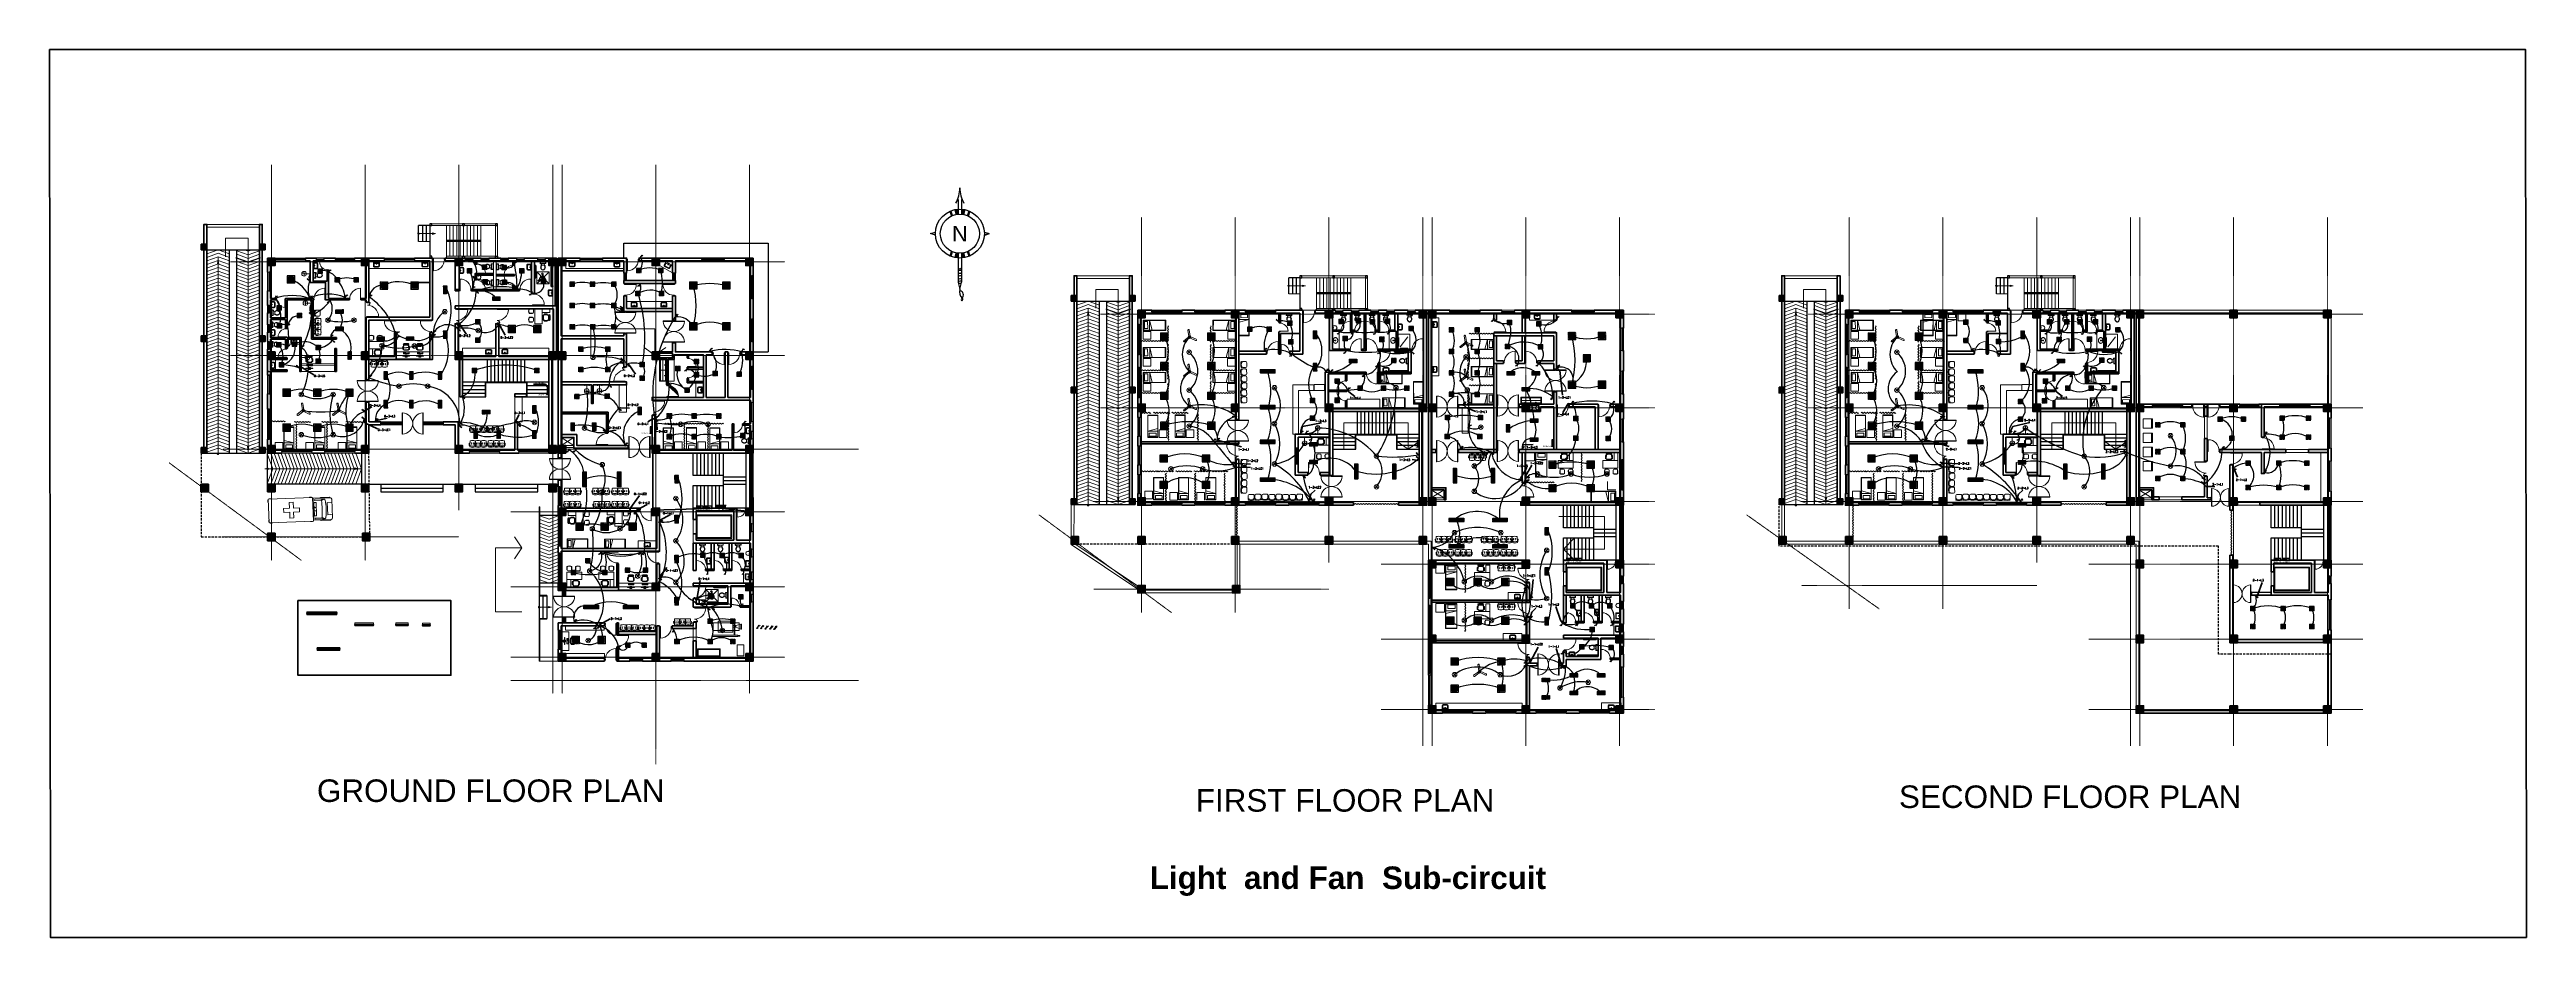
# Model space of a CAD drawing. Header units: millimetres. Extents: x 2399484 to 3337895, y 3598750 to 3969149.
# Drawn here: x 2419644 to 2617776, y 3858072 to 3929111 of the extents above; entities that cross this region are included whole.
import ezdxf

# ---------------------------------------------------------------- set-up
doc = ezdxf.new("R2010")
doc.units = ezdxf.units.MM
doc.header["$MEASUREMENT"] = 0
doc.linetypes.add('CENTER', pattern=[2, 1.25, -0.25, 0.25, -0.25])
doc.linetypes.add('DASHED', pattern=[0.75, 0.5, -0.25])
for name, color, linetype, lineweight in [('0newfurnture', 30, 'Continuous', 15), ('4 DB BOXES', 3, 'Continuous', 25), ('48fan', 4, 'Continuous', 13), ('5 DB BOXES', 3, 'Continuous', 25), ('centreline', 52, 'CENTER', 5), ('Column-0.5', 14, 'Continuous', 50), ('conduit Light & fan City', 30, 'Continuous', 5), ('Dimension- 0.15', 114, 'Continuous', 15), ('Dimension-137.5', 86, 'Continuous', 13), ('door', 41, 'Continuous', 5), ('Door Opening-0.09', 253, 'Continuous', 9), ('Frame-0.3', 24, 'Continuous', 30), ('furniture', 34, 'Continuous', 15), ('Furniture Hospital-0.09', 44, 'Continuous', 9), ('greenery', 82, 'Continuous', 5), ('Hatch', 9, 'Continuous', 9), ('hatch-1', 53, 'Continuous', 15), ('hidden lines', 205, 'DASHED', 5), ('Metal  workt-0.2', 13, 'Continuous', 20), ('Railing', 73, 'Continuous', 20), ('Sill Level', 140, 'Continuous', 20), ('stairs', 6, 'Continuous', 25), ('Switches', 173, 'Continuous', 15), ('T-Fixture-0.09', 255, 'Continuous', 9), ('TXT', 7, 'Continuous', 25), ('WALL 0.2', 7, 'Continuous', 20), ('wall 0.4', 7, 'Continuous', 40), ('Wall-0.5', 7, 'Continuous', 50), ('WINDOW', 152, 'Continuous', 30), ('Windows Plan', 152, 'Continuous', 35)]:
    doc.layers.add(name, color=color, linetype=linetype, lineweight=lineweight)
for name, color, linetype in [('1 x 4 recessed', 80, 'CENTER'), ('2 x 11 recessed', 60, 'CENTER'), ('ceilling fan', 3, 'Continuous'), ('emergencylight', 1, 'Continuous'), ('thrtywpanel', 7, 'Continuous'), ('wire powered ups', 3, 'Continuous'), ('Wires', 1, 'Continuous')]:
    doc.layers.add(name, color=color, linetype=linetype)
doc.styles.add('ARIAL', font='arial.ttf')
doc.styles.add('arial.', font='arial.ttf')
doc.styles.add('romans', font='romans.shx')
doc.styles.get("Standard").update_dxf_attribs({"font": 'arial.ttf'})
doc.linetypes.add('ZIGZAG', pattern='A,0.0001,-0.2,[131,ltypeshp.shx,S=0.2,R=0,X=-0.2,Y=0],-0.4,[131,ltypeshp.shx,S=0.2,R=180,X=0.2,Y=0],-0.2', length=0.8001)
doc.dimstyles.get("Standard").update_dxf_attribs({"dimtxt": 500, "dimasz": 100, "dimexe": 100, "dimexo": 200, "dimgap": 0.09, "dimtad": 0, "dimtoh": 1, "dimdec": 0, "dimzin": 0, "dimdsep": 46, "dimtxsty": 'Standard', "dimblk": 'DOT', "dimcen": 0, "dimclrd": 256, "dimclre": 256, "dimclrt": 256, "dimadec": 0, "dimazin": 0, "dimtfac": 1, "dimtdec": 0, "dimtofl": 0, "dimtmove": 0, "dimatfit": 3, "dimfxl": 1, "dimtolj": 1, "dimtzin": 0, "dimlwd": -1, "dimlwe": -1, "dimarcsym": 1})

# ---------------------------------------------------------------- blocks, each defined once
blk = doc.blocks.new('NORTH-flat-1-flat-1-flat-1-flat-1')
at = {"color": 7, "ltscale": 5}
for p, q in [((-144, 2743), (-144, 1561)), ((131, 2743), (131, 1562)), ((-2351, 0), (-1959, 131)), ((1959, 131), (2351, 0)), ((-1959, -131), (-2351, 0)), ((-144, -1561), (-144, -3004)), ((131, -1562), (131, -3004)), ((-144, -3004), (-144, -3895)), ((-136, -3908), (0, -4454)), ((0, -4454), (136, -3908)), ((131, -3004), (131, -3895))]:
    blk.add_line(p, q, dxfattribs=at)
at = {"color": 7}
for centre, major_axis, start_param, end_param in [((0, 0), (0, 1959), 4.7123829, 10.9955682), ((-2518, 3685), (0, 2518), 4.195324, 4.7016853), ((2518, 3685), (0, 2518), 1.5817256, 2.0880869), ((0, 0), (0, 1567), -1.570773, 4.7124123), ((605, -4665), (0, 641), 1.2348522, 2.4324535), ((-70, -4902), (0, 356), 3.8834781, 6.0610307), ((227, -5272), (0, 122), 0.4834765, 2.6582734), ((108, -5260), (0, 135), 3.624641, 5.6489307)]:
    blk.add_ellipse(centre, major_axis=major_axis, ratio=0.999999, start_param=start_param, end_param=end_param, dxfattribs=at)
at = {"color": 1}
for centre, start_param, end_param in [((0, -2627), 2.2700475, 4.0137911), ((0, -2754), 2.2696925, 4.0134361), ((0, -2995), 2.2693374, 4.013081), ((0, -3198), 2.2700475, 4.0137911), ((0, -3439), 2.2697111, 4.0134547), ((0, -3617), 2.2700475, 4.0137911), ((0, -3794), 2.2696925, 4.0134361)]:
    blk.add_ellipse(centre, major_axis=(0, 178), ratio=0.999999, start_param=start_param, end_param=end_param, dxfattribs=at)
at = {"color": 1, "ltscale": 5}
for points in [[(-834, 1772), (-662, 1834), (-727, 1390), (-548, 1461)], [(-441, 1905), (-143, 1949), (-352, 1523), (-143, 1541)], [(453, 1905), (155, 1949), (364, 1523), (155, 1541)], [(846, 1772), (673, 1834), (739, 1390), (560, 1461)], [(-834, -1772), (-662, -1833), (-727, -1390), (-548, -1461)], [(-441, -1905), (-143, -1949), (-352, -1523), (-143, -1541)], [(453, -1905), (155, -1949), (364, -1523), (155, -1541)], [(846, -1772), (673, -1833), (739, -1390), (560, -1461)]]:
    blk.add_solid(points, dxfattribs=at)
at = {"layer": 'Column-0.5', "ltscale": 5}
blk.add_line((2351, 0), (1959, -131), dxfattribs=at)
at = {"color": 7, "ltscale": 5, "style": 'ARIAL'}
blk.add_text('N', height=1250, rotation=0.00022, dxfattribs=at).set_placement((-631, -625))
blk = doc.blocks.new("door 3'3")
at = {"layer": 'door'}
for p, q in [((82769.4, -31237.4), (82769.4, -31203.4)), ((82769.8, -31203.4), (82769.4, -31203.4)), ((82769.8, -31237.4), (82769.8, -31203.4))]:
    blk.add_line(p, q, dxfattribs=at)
at = {"layer": 'door', "ltscale": 80}
for points in [[(82769.8, -31239.8), (82767.4, -31239.8), (82767.4, -31239.4), (82766.9, -31239.4), (82766.9, -31236.4), (82767.4, -31236.4), (82767.4, -31235.9), (82769.4, -31235.9), (82769.4, -31237.4), (82769.8, -31237.4)], [(82802.9, -31239.8), (82805.4, -31239.8), (82805.4, -31239.4), (82805.9, -31239.4), (82805.9, -31236.4), (82805.4, -31236.4), (82805.4, -31235.9), (82803.4, -31235.9), (82803.4, -31237.4), (82802.9, -31237.4)]]:
    blk.add_lwpolyline(points, close=True, dxfattribs=at)
blk.add_arc((82769.4, -31237.4), 34, 0, 89.20471, dxfattribs=at)
at = {"layer": 'Hatch'}
for centre, radius, start, end in [((82767.7, -31239.9), 2.68, 36.75824, 107.53286), ((82767.3, -31240.3), 1.96, 14.76809, 101.35249), ((82757.2, -31236.2), 10.6, 342.68423, 1.60142), ((82764.4, -31235.9), 4.57, 311.03249, 0.21009), ((82768.1, -31239.1), 3.04, 64.81981, 103.53483), ((82767.3, -31236.1), 3.25, 271.0473, 321.53187), ((82805.1, -31239.9), 2.68, 72.46714, 143.24176), ((82805.5, -31236.1), 3.25, 218.46813, 268.9527), ((82804.7, -31239.1), 3.04, 76.46517, 115.18019), ((82805.5, -31240.3), 1.96, 78.64751, 165.23191), ((82808.4, -31235.9), 4.57, 179.78991, 228.96751), ((82815.6, -31236.2), 10.6, 178.39858, 197.31577)]:
    blk.add_arc(centre, radius, start, end, dxfattribs=at)
blk = doc.blocks.new('A$C01AF3ADE')
at = {"layer": 'Furniture Hospital-0.09'}
for p, q in [((0, 935), (0, 855)), ((15, 935), (0, 935)), ((15, 920), (0, 920)), ((0, 870), (15, 870)), ((0, 855), (15, 855)), ((0, 135), (15, 135)), ((0, 55), (0, 135)), ((0, 120), (15, 120)), ((15, 70), (0, 70)), ((15, 55), (0, 55)), ((15, 975), (1815, 975)), ((15, 15), (15, 975)), ((1815, 15), (15, 15)), ((135, 990), (55, 990)), ((55, 990), (55, 975)), ((55, 0), (55, 15)), ((135, 0), (55, 0)), ((70, 990), (70, 975)), ((70, 0), (70, 15)), ((120, 975), (120, 990)), ((120, 15), (120, 0)), ((135, 975), (135, 990)), ((135, 15), (135, 0)), ((625, 575), (865, 575)), ((625, 415), (625, 575)), ((865, 415), (625, 415)), ((865, 815), (1025, 815)), ((865, 575), (865, 815)), ((865, 175), (865, 415)), ((1025, 175), (865, 175)), ((1025, 815), (1025, 575)), ((1025, 575), (1265, 575)), ((1025, 415), (1025, 175)), ((1265, 415), (1025, 415)), ((1265, 575), (1265, 415)), ((1695, 975), (1695, 990)), ((1695, 990), (1775, 990)), ((1695, 15), (1695, 0)), ((1695, 0), (1775, 0)), ((1710, 975), (1710, 990)), ((1710, 15), (1710, 0)), ((1760, 990), (1760, 975)), ((1760, 0), (1760, 15)), ((1775, 990), (1775, 975)), ((1775, 0), (1775, 15)), ((1815, 975), (1815, 15)), ((1815, 935), (1830, 935)), ((1815, 920), (1830, 920)), ((1830, 870), (1815, 870)), ((1830, 855), (1815, 855)), ((1830, 135), (1815, 135)), ((1830, 120), (1815, 120)), ((1815, 70), (1830, 70)), ((1815, 55), (1830, 55)), ((1830, 935), (1830, 855)), ((1830, 55), (1830, 135)), ((1835, 945), (2536, 936)), ((1835, 45), (1835, 945)), ((1835, 725), (1865, 725)), ((1835, 265), (1865, 265)), ((1835, 45), (2536, 54)), ((1865, 751), (1875, 761)), ((1865, 750), (1865, 240)), ((1955, 565), (1865, 565)), ((1955, 425), (1865, 425)), ((1865, 240), (1875, 230)), ((1875, 761), (1890, 766)), ((1875, 230), (1890, 225)), ((1885, 855), (1905, 905)), ((2145, 855), (1885, 855)), ((1885, 135), (1905, 85)), ((2145, 135), (1885, 135)), ((1890, 766), (1930, 766)), ((1890, 225), (1930, 225)), ((1905, 905), (2265, 905)), ((1905, 85), (2265, 85)), ((1945, 761), (1930, 766)), ((1945, 230), (1930, 225)), ((1955, 751), (1945, 761)), ((1955, 240), (1945, 230)), ((1955, 750), (1955, 240)), ((2115, 945), (2135, 965)), ((2115, 45), (2135, 25)), ((2135, 965), (2505, 965)), ((2135, 25), (2505, 25)), ((2265, 905), (2145, 855)), ((2265, 85), (2145, 135)), ((2175, 845), (2288, 893)), ((2175, 145), (2288, 97)), ((2285, 895), (2301, 885)), ((2285, 95), (2301, 105)), ((2405, 745), (2595, 725)), ((2405, 745), (2405, 245)), ((2405, 245), (2595, 265)), ((2505, 965), (2534, 936)), ((2505, 25), (2534, 54)), ((2595, 876), (2595, 114))]:
    blk.add_line(p, q, dxfattribs=at)
for centre, radius, start, end in [((-878, 495), 3072, 353.45902, 6.54098), ((2269, 834), 60, 10.7953, 57.52881), ((2269, 156), 60, 302.47119, 349.2047), ((103, 495), 2252, 351.04413, 8.95587), ((2535, 876), 60, 0, 89.24615), ((2535, 114), 60, 270.75385, 0)]:
    blk.add_arc(centre, radius, start, end, dxfattribs=at)
blk = doc.blocks.new('xray')
at = {"layer": 'Furniture Hospital-0.09'}
for p, q in [((3462.8, 4300.7), (3462.8, 4316.1)), ((3479.2, 4311.9), (3462.8, 4316.1)), ((3479.2, 4307.4), (3462.8, 4300.7)), ((3484.5, 4320.4), (3484.5, 4281.6))]:
    blk.add_line(p, q, dxfattribs=at)
for points in [[(3462.8, 4300.7), (3460.8, 4300.7), (3460.8, 4316.6), (3462.8, 4316.6)], [(3472.2, 4278.4), (3465.9, 4278.4), (3465.9, 4280.5), (3472.2, 4280.5)], [(3551.8, 4296.4), (3467.7, 4296.4), (3467.7, 4320.4), (3551.8, 4320.4)], [(3554.6, 4277), (3472.2, 4277), (3472.2, 4281.6), (3554.6, 4281.6)], [(3484.5, 4281.6), (3482.3, 4281.6), (3482.3, 4320.4), (3484.5, 4320.4)], [(3535.4, 4291.3), (3488.5, 4291.3), (3488.5, 4325.8), (3535.4, 4325.8)], [(3474.6, 4215.2), (3474.6, 4250), (3452.7, 4250), (3452.7, 4215.2)]]:
    blk.add_lwpolyline(points, close=True, dxfattribs=at)
for points in [[(3482.3, 4307.4), (3479.2, 4307.4), (3479.2, 4311.9), (3482.3, 4311.9)], [(3484.5, 4311.9), (3488.5, 4311.9), (3488.5, 4307.4), (3484.5, 4307.4)]]:
    blk.add_lwpolyline(points, dxfattribs=at)
at = {"layer": 'Furniture Hospital-0.09', "lineweight": 5}
for points in [[(3601.2, 4213.3), (3529.1, 4213.3), (3529.1, 4237.3), (3601.2, 4237.3)], [(3599.2, 4215.3), (3531.1, 4215.3), (3531.1, 4235.3), (3599.2, 4235.3)]]:
    blk.add_lwpolyline(points, close=True, dxfattribs=at)
blk = doc.blocks.new('BED')
at = {"layer": 'Furniture Hospital-0.09'}
for p, q in [((-2.12, 0.47), (-2.12, -0.48)), ((-2.12, -0.48), (-2.12, 0.47)), ((-0.01, 0.47), (-2.12, 0.47)), ((-2.07, 0.47), (-2.07, -0.48)), ((-0.06, 0.46), (-2.07, 0.46)), ((-0.85, -0.46), (-0.61, 0.47)), ((-0.61, 0.47), (-0.61, -0.46)), ((-0.42, 0.34), (-0.43, -0.3)), ((-0.42, 0.34), (-0.12, 0.34)), ((-0.12, -0.3), (-0.12, 0.34)), ((-0.06, -0.48), (-0.06, 0.47)), ((-0.01, -0.48), (-0.01, 0.47)), ((-2.12, -0.48), (-0.01, -0.48)), ((-2.07, -0.46), (-0.06, -0.46)), ((-0.43, -0.3), (-0.12, -0.3))]:
    blk.add_line(p, q, dxfattribs=at)
blk = doc.blocks.new('MAIN DOOR')
at = {"layer": 'door', "ltscale": 1000}
for points in [[(2313.5, 188.5), (2347.4, 188.5), (2347.4, 187.3), (2313.5, 187.3)], [(2381.3, 188.5), (2348.9, 188.5), (2348.9, 187.3), (2381.3, 187.3)]]:
    blk.add_lwpolyline(points, close=True, dxfattribs=at)
for points in [[(2346.1, 190.6), (2346.1, 188.5)], [(2348.9, 188.1), (2347.4, 188.1), (2347.4, 188.5), (2346.1, 188.5), (2346.1, 190.6), (2350.2, 190.6)], [(2347.4, 188.1), (2348.9, 188.1), (2348.9, 188.5), (2350.2, 188.5), (2350.2, 190.6), (2346.1, 190.6)], [(2350.2, 190.6), (2350.2, 188.5)], [(2313.4, 120.7), (2347.3, 120.7), (2347.3, 121.9), (2313.4, 121.9), (2313.4, 120.7)], [(2348.8, 121.1), (2347.3, 121.1), (2347.3, 120.7), (2346, 120.7), (2346, 118.6), (2350.1, 118.6)], [(2347.3, 121.1), (2348.8, 121.1), (2348.8, 120.7), (2350.1, 120.7), (2350.1, 118.6), (2346, 118.6)], [(2346, 118.6), (2346, 120.7)], [(2381.3, 120.7), (2348.8, 120.7), (2348.8, 121.9), (2381.3, 121.9), (2381.3, 120.7)], [(2350.1, 118.6), (2350.1, 120.7)]]:
    blk.add_lwpolyline(points, dxfattribs=at)
at = {"layer": 'Door Opening-0.09', "ltscale": 1000}
for centre, start, end in [((2347.4, 188.5), 182.11678, 357.88255), ((2347.3, 120.7), 2.11669, 177.88264)]:
    blk.add_arc(centre, 33.9, start, end, dxfattribs=at)
at = {"layer": 'WINDOW', "ltscale": 5}
blk.add_line((2350.1, 190.6), (2350.1, 190.6), dxfattribs=at)
blk = doc.blocks.new('desk')
at = {"layer": 'Furniture Hospital-0.09', "lineweight": 0}
for p, q in [((82778.1, -33213.8), (82775.8, -33214)), ((82775.8, -33214.2), (82775.9, -33214.2)), ((82775.8, -33214.3), (82775.9, -33214.3)), ((82775.8, -33216.6), (82775.9, -33216.6)), ((82775.8, -33216.6), (82775.9, -33216.6)), ((82778.1, -33217.1), (82775.8, -33216.9)), ((82775.9, -33212.3), (82778.8, -33212.3)), ((82775.9, -33218.6), (82778.8, -33218.6)), ((82777.7, -33214.4), (82778.6, -33214.4)), ((82777.7, -33214.5), (82777.7, -33214.4)), ((82777.7, -33214.5), (82778.8, -33214.5)), ((82777.7, -33216.4), (82778.6, -33216.4)), ((82777.7, -33216.4), (82778.8, -33216.4)), ((82777.7, -33216.4), (82777.7, -33216.4)), ((82777.8, -33216.4), (82777.8, -33214.5)), ((82779.1, -33204.5), (82778.8, -33204.7)), ((82778.8, -33226.1), (82778.8, -33204.7)), ((82778.8, -33226.1), (82779.1, -33226.3)), ((82779.6, -33212.3), (82781, -33212.3)), ((82779.6, -33218.6), (82781, -33218.6))]:
    blk.add_line(p, q, dxfattribs=at)
at = {"layer": 'Furniture Hospital-0.09', "lineweight": 0, "ltscale": 100}
for p, q in [((82786.2, -33223.5), (82786.2, -33206.1)), ((82786.2, -33206.1), (82791.3, -33206.1)), ((82791.3, -33223.5), (82786.2, -33223.5)), ((82786.5, -33207.8), (82787.1, -33207.8)), ((82786.5, -33217.1), (82786.5, -33207.8)), ((82787.1, -33217.1), (82786.5, -33217.1)), ((82786.5, -33219.9), (82786.5, -33217.6)), ((82786.5, -33217.6), (82787.1, -33217.6)), ((82787.1, -33219.9), (82786.5, -33219.9)), ((82786.6, -33207), (82786.6, -33206.4)), ((82786.6, -33206.4), (82787.1, -33206.4)), ((82787.1, -33207), (82786.6, -33207)), ((82787.1, -33206.4), (82787.1, -33207)), ((82787.1, -33207.8), (82787.1, -33217.1)), ((82787.1, -33217.6), (82787.1, -33219.9)), ((82787.4, -33217.1), (82787.4, -33206.3)), ((82787.4, -33206.3), (82791.1, -33206.3)), ((82791.1, -33217.1), (82787.4, -33217.1)), ((82787.5, -33220), (82787.5, -33217.5)), ((82787.5, -33217.5), (82788.6, -33217.5)), ((82788.6, -33220), (82787.5, -33220)), ((82787.5, -33223.2), (82787.5, -33220.3)), ((82787.5, -33220.3), (82791.1, -33220.3)), ((82791.1, -33223.2), (82787.5, -33223.2)), ((82788.6, -33217.5), (82788.6, -33220)), ((82790, -33219.2), (82790, -33218.4)), ((82790, -33218.4), (82790.5, -33218.4)), ((82790.5, -33219.2), (82790, -33219.2)), ((82790.5, -33217.6), (82791, -33217.6)), ((82790.5, -33218.4), (82790.5, -33217.6)), ((82790.5, -33220.1), (82790.5, -33219.2)), ((82791, -33220.1), (82790.5, -33220.1)), ((82791, -33217.6), (82791, -33220.1)), ((82791.1, -33206.3), (82791.1, -33217.1)), ((82791.1, -33220.3), (82791.1, -33223.2)), ((82791.3, -33206.1), (82791.3, -33223.5))]:
    blk.add_line(p, q, dxfattribs=at)
at = {"layer": 'Furniture Hospital-0.09', "ltscale": 6}
for p, q in [((82800.5, -33205), (82808.5, -33205)), ((82800.5, -33206.6), (82808.5, -33206.6)), ((82800.5, -33224.7), (82808.5, -33224.7)), ((82800.5, -33226.3), (82808.5, -33226.3)), ((82813.9, -33214), (82815.9, -33214)), ((82813.9, -33217.3), (82815.9, -33217.3))]:
    blk.add_line(p, q, dxfattribs=at)
at = {"layer": 'Furniture Hospital-0.09', "lineweight": 0}
for points in [[(82775.2, -33217.9), (82775.2, -33213)], [(82775.8, -33216.9), (82775.8, -33214)], [(82775.9, -33216.6), (82775.9, -33214.2)], [(82775.9, -33216.6), (82775.9, -33214.3)], [(82779.6, -33226.3), (82779.6, -33204.5), (82779.1, -33204.5), (82779.1, -33226.3), (82779.6, -33226.3)], [(82781.7, -33217.9), (82781.7, -33213)]]:
    blk.add_lwpolyline(points, dxfattribs=at)
for points in [[(82778.1, -33213.8, -0.263666), (82778.5, -33214), (82778.6, -33214.1), (82778.6, -33214.4)], [(82778.1, -33217.1, 0.263666), (82778.5, -33216.9), (82778.6, -33216.8), (82778.6, -33216.4)]]:
    blk.add_lwpolyline(points, format="xyb", dxfattribs=at)
at = {"layer": 'Furniture Hospital-0.09', "ltscale": 6}
for points in [[(82797.1, -33215.6), (82797.1, -33210.6, -0.414214), (82800.5, -33207.2), (82810.6, -33207.2, -0.418376), (82813.9, -33210.6), (82813.9, -33215.6)], [(82797.1, -33215.6), (82797.1, -33220.7, 0.414214), (82800.5, -33224.1), (82810.6, -33224.1, 0.418376), (82813.9, -33220.7), (82813.9, -33215.6)], [(82798.2, -33215.6), (82798.2, -33211.3, -0.28028), (82801.6, -33207.2), (82809.5, -33208, -0.418376), (82812.8, -33211.3), (82812.8, -33215.6)], [(82798.2, -33215.6), (82798.2, -33219.9, 0.28028), (82801.6, -33224.1), (82809.5, -33223.3, 0.418376), (82812.8, -33219.9), (82812.8, -33215.6)], [(82816.3, -33208.6, -0.214578), (82815.9, -33212.2), (82815.9, -33215.6)], [(82816.3, -33222.7, 0.214578), (82815.9, -33219.1), (82815.9, -33215.6)], [(82816.6, -33207.1, -0.207066), (82818.1, -33212.2), (82818.1, -33215.6)], [(82816.6, -33224.2, 0.207066), (82818.1, -33219.1), (82818.1, -33215.6)]]:
    blk.add_lwpolyline(points, format="xyb", dxfattribs=at)
at = {"layer": 'Furniture Hospital-0.09', "lineweight": 0}
for centre, radius in [((82775.4, -33213.8), 0.0699), ((82775.4, -33214.4), 0.0699), ((82775.4, -33215), 0.0699), ((82775.4, -33215.6), 0.0699), ((82775.4, -33216.2), 0.0699), ((82775.4, -33216.7), 0.0699), ((82775.4, -33217.3), 0.0699), ((82775.4, -33217.9), 0.0699), ((82779.3, -33214), 0.0463), ((82779.3, -33216.9), 0.0463)]:
    blk.add_circle(centre, radius, dxfattribs=at)
for centre, start, end in [((82775.9, -33213), 90, 180), ((82775.9, -33217.9), 180, 270), ((82781, -33213), 0, 90), ((82781, -33217.9), 270, 0)]:
    blk.add_arc(centre, 0.695, start, end, dxfattribs=at)
at = {"layer": 'Furniture Hospital-0.09', "ltscale": 6}
for centre, radius, start, end in [((82800.7, -33205.8), 0.824, 100.57806, 259.64196), ((82800.7, -33225.5), 0.824, 100.35804, 259.42194), ((82808.5, -33205.8), 0.812, 270, 90), ((82808.5, -33225.5), 0.812, 270, 90), ((82816.2, -33207.8), 0.823, 59.8228, 277.53485), ((82816.2, -33223.5), 0.823, 82.46515, 300.1772)]:
    blk.add_arc(centre, radius, start, end, dxfattribs=at)
blk = doc.blocks.new('BANCAS')
at = {"layer": 'Furniture Hospital-0.09'}
for p, q in [((-0.24, -0.25), (-0.31, -0.25)), ((-0.31, -0.35), (-0.31, -0.25)), ((-0.24, -0.35), (-0.31, -0.35)), ((-0.29, -0.41), (-0.3, -0.35)), ((-0.26, -0.41), (-0.25, -0.35)), ((0.31, -0.25), (0.24, -0.25)), ((0.31, -0.35), (0.24, -0.35)), ((0.26, -0.41), (0.25, -0.35)), ((0.29, -0.41), (0.3, -0.35)), ((0.31, -0.35), (0.31, -0.25))]:
    blk.add_line(p, q, dxfattribs=at)
blk.add_lwpolyline([(0.23, -0.05, 0.346546), (0.2, -0.02, 0.095695), (-0.2, -0.02, 0.346546), (-0.23, -0.05), (-0.24, -0.42, 0.318973), (-0.23, -0.45, 0.193005), (0.23, -0.45, 0.318973), (0.24, -0.42)], format="xyb", close=True, dxfattribs=at)
blk.add_lwpolyline([(-0.24, -0.52), (-0.24, -0.49, -0.522832), (-0.22, -0.47, 0.18), (0.22, -0.47, -0.522832), (0.25, -0.49), (0.25, -0.55, -0.306573), (0.23, -0.57, -0.192782), (-0.23, -0.57, -0.306573), (-0.24, -0.55), (-0.24, -0.5)], format="xyb", dxfattribs=at)
for centre, radius in [((-0.27, -0.42), 0.025), ((-0.09, -0.22), 0.015), ((-0.09, -0.32), 0.015), ((0.09, -0.22), 0.015), ((0.09, -0.32), 0.015), ((0.28, -0.42), 0.025)]:
    blk.add_circle(centre, radius, dxfattribs=at)
blk = doc.blocks.new('A$C72AE6952')
at = {"ltscale": 20, "xscale": 800, "yscale": 800, "zscale": 800, "row_count": 1, "column_count": 3, "row_spacing": 0, "column_spacing": 440.0000000000001}
blk.add_blockref('BANCAS', (-440, 0), dxfattribs=at)
blk = doc.blocks.new("door 5'")
at = {"layer": 'door', "ltscale": 1000}
for points in [[(2177525, 4317078), (2177525, 4317062), (2177516, 4317062), (2177516, 4317020), (2177473, 4317020), (2177474, 4317105)], [(2177525, 4317062), (2177525, 4317105), (2177474, 4317105), (2177473, 4317020)], [(2177473, 4317020), (2177516, 4317020)], [(2177474, 4317105), (2177516, 4317105)], [(2178697, 4316120), (2178697, 4317060), (2178671, 4317060), (2178671, 4316120), (2178697, 4316120)], [(2178689, 4317076), (2178689, 4317060), (2178697, 4317060), (2178697, 4317018), (2178740, 4317018), (2178740, 4317104)], [(2178689, 4317060), (2178689, 4317104), (2178740, 4317104), (2178740, 4317018)], [(2178740, 4317018), (2178697, 4317018)]]:
    blk.add_lwpolyline(points, dxfattribs=at)
blk.add_lwpolyline([(2177516, 4316839), (2177516, 4317062), (2177543, 4317062), (2177543, 4316839)], close=True, dxfattribs=at)
at = {"layer": 'Door Opening-0.09', "ltscale": 1000}
for centre, radius, start, end in [((2177516, 4317062), 224, 276.6944, 2.34403), ((2178697, 4317076), 957, 180.34163, 268.42442)]:
    blk.add_arc(centre, radius, start, end, dxfattribs=at)
at = {"layer": 'WINDOW', "ltscale": 5}
blk.add_line((2177474, 4317104), (2177474, 4317104), dxfattribs=at)
blk = doc.blocks.new('scrub sink')
at = {"layer": 'Furniture Hospital-0.09'}
for p, q in [((0, -611), (0, 0)), ((0, 0), (1900, 0)), ((0, -611), (0, 0)), ((1900, -611), (1900, 0)), ((1900, 0), (1900, -611)), ((0, -110), (1900, -110)), ((1900, -611), (0, -611)), ((50, -536), (50, -110)), ((50, -320), (1850, -320)), ((1850, -536), (50, -536)), ((950, -536), (950, -110)), ((1850, -536), (1850, -110)), ((1850, -536), (1850, -110))]:
    blk.add_line(p, q, dxfattribs=at)
for points in [[(452, 0), (527, 0), (527, -5), (452, -5)], [(464, -5), (514, -5), (514, -30), (464, -30)], [(1376, 0), (1451, 0), (1451, -5), (1376, -5)], [(1389, -5), (1439, -5), (1439, -30), (1389, -30)]]:
    blk.add_lwpolyline(points, close=True, dxfattribs=at)
for points in [[(473, -30), (477, -158, 0.199366), (502, -158), (506, -30)], [(1397, -30), (1401, -158, 0.199366), (1426, -158), (1430, -30)]]:
    blk.add_lwpolyline(points, format="xyb", dxfattribs=at)
for centre, radius, start, end in [((489, -153), 20, 130.94809, 49.05191), ((489, -153), 15, 149.1321, 30.8679), ((1414, -153), 20, 130.94809, 49.05191), ((1414, -153), 15, 149.1321, 30.8679)]:
    blk.add_arc(centre, radius, start, end, dxfattribs=at)
blk = doc.blocks.new('d1')
at = {"layer": 'door'}
for p, q in [((2442.7, 10746.2), (2408.3, 10746.2)), ((2408.3, 10746.2), (2408.3, 10745.7)), ((2442.7, 10745.7), (2408.3, 10745.7))]:
    blk.add_line(p, q, dxfattribs=at)
at = {"layer": 'door', "ltscale": 80}
for points in [[(2445, 10779.7), (2445, 10782), (2444.6, 10782), (2444.6, 10782.4), (2441.8, 10782.4), (2441.8, 10782), (2441.4, 10782), (2441.4, 10780.1), (2442.7, 10780.1), (2442.7, 10779.7)], [(2445, 10746.2), (2445, 10743.9), (2444.6, 10743.9), (2444.6, 10743.4), (2441.8, 10743.4), (2441.8, 10743.9), (2441.4, 10743.9), (2441.4, 10745.7), (2442.7, 10745.7), (2442.7, 10746.2)]]:
    blk.add_lwpolyline(points, close=True, dxfattribs=at)
at = {"layer": 'Door Opening-0.09', "ltscale": 80}
blk.add_arc((2442.7, 10745.7), 34.4, 90, 179.27403, dxfattribs=at)
at = {"layer": 'hidden lines'}
for centre, radius, start, end in [((2441.6, 10791.4), 9.82, 268.39858, 287.31577), ((2441.4, 10784.8), 4.22, 269.78991, 318.96751), ((2441.4, 10741.1), 4.22, 41.03249, 90.21009), ((2441.6, 10734.5), 9.82, 72.68423, 91.60142), ((2444.3, 10781.3), 2.81, 166.46517, 205.18019), ((2444.3, 10744.5), 2.81, 154.81981, 193.53483), ((2445, 10781.7), 2.48, 162.46714, 233.24176), ((2445, 10744.2), 2.48, 126.75824, 197.53286), ((2441.6, 10782), 3, 308.46813, 358.9527), ((2441.6, 10743.8), 3, 1.0473, 51.53187), ((2445.5, 10782.1), 1.81, 168.64751, 255.23191), ((2445.5, 10743.8), 1.81, 104.76809, 191.35249)]:
    blk.add_arc(centre, radius, start, end, dxfattribs=at)
blk = doc.blocks.new('Toilet - top')
at = {"layer": 'Furniture Hospital-0.09'}
for p, q in [((-10, -8.5), (-8, -8.5)), ((-10, -9.5), (-10, -8.5)), ((-7, -9.5), (-10, -9.5)), ((-8, -8.5), (-8, -8)), ((-7, -8), (-7, -9.5)), ((-4, -8), (-6, -14)), ((4, -14), (-4, -14)), ((4, -8), (6, -14)), ((9.5, -6), (9.5, -2))]:
    blk.add_line(p, q, dxfattribs=at)
blk.add_lwpolyline([(10.5, -8), (10.5, 0), (-10.5, 0), (-10.5, -8)], close=True, dxfattribs=at)
for points in [[(-9.5, -2), (-9.5, -6)], [(8.5, -1), (-8.5, -1)], [(-8.5, -7), (8.5, -7)]]:
    blk.add_lwpolyline(points, dxfattribs=at)
for centre, radius, start, end in [((-8.6, -1.9), 0.884, 81.8699, 188.1301), ((-8.6, -6.1), 0.884, 171.8699, 278.1301), ((3.5, -21.6), 12.2, 141.46911, 247.97143), ((4.2, -21.8), 11.3, 136.36773, 238.94682), ((0, -27.9), 4, 245.73182, 294.26817), ((0, -29), 4, 254.86053, 285.13947), ((-3.5, -21.6), 12.2, 292.02843, 38.53071), ((-4.2, -21.8), 11.3, 301.05301, 43.63209), ((8.6, -1.9), 0.884, 351.8699, 98.1301), ((8.6, -6.1), 0.884, 261.8699, 8.1301)]:
    blk.add_arc(centre, radius, start, end, dxfattribs=at)
blk = doc.blocks.new('TAP')
at = {"layer": 'Furniture Hospital-0.09', "linetype": 'Continuous'}
for p, q in [((0, 38), (0, -38)), ((5, 38), (0, 38)), ((5, 38), (5, -38)), ((30, 25), (5, 25)), ((30, 0), (5, 0)), ((30, 25), (30, -25)), ((56, 16), (30, 16)), ((51, 7), (48, 8)), ((59, 19), (57, 22)), ((73, 24), (73, 27)), ((88, 20), (89, 22)), ((97, 15), (125, 12)), ((97, 8), (100, 9)), ((5, -38), (0, -38)), ((30, -25), (5, -25)), ((56, -16), (30, -16)), ((51, -8), (48, -9)), ((60, -20), (58, -22)), ((74, -24), (74, -27)), ((88, -19), (90, -22)), ((97, -7), (100, -8)), ((97, -15), (125, -12))]:
    blk.add_line(p, q, dxfattribs=at)
for radius in [21.2, 19.7]:
    blk.add_circle((74, 0), radius, dxfattribs=at)
for centre, radius, start, end in [((74, 0), 27.2, 163.05119, 199.05119), ((74, 0), 24.2, 127.05119, 163.05119), ((74, 0), 27.2, 91.05119, 127.05119), ((74, 0), 24.2, 55.05119, 91.05119), ((74, 0), 27.2, 19.05119, 55.05119), ((74, 0), 24.2, 343.05119, 19.05119), ((95, 0), 32.6, 337.45001, 22.54999), ((74, 0), 24.2, 199.05119, 235.05119), ((74, 0), 27.2, 235.05119, 271.05119), ((74, 0), 24.2, 271.05119, 307.05119), ((74, 0), 27.2, 307.05119, 343.05119)]:
    blk.add_arc(centre, radius, start, end, dxfattribs=at)
blk = doc.blocks.new('A$C2C054FB4')
at = {"layer": 'Furniture Hospital-0.09'}
for p, q in [((-375, -169), (-375, 181)), ((-325, -169), (-325, 181)), ((-300, 256), (0, 256)), ((-300, 206), (-75, 206)), ((-75, 206), (-75, 30)), ((0, 256), (0, -244)), ((-75, -194), (-300, -194)), ((0, -244), (-300, -244)), ((-75, -18), (-75, -194))]:
    blk.add_line(p, q, dxfattribs=at)
at = {"layer": 'Furniture Hospital-0.09', "ltscale": 30}
blk.add_circle((-115, 6), 26, dxfattribs=at)
at = {"layer": 'Furniture Hospital-0.09'}
for centre, radius, start, end in [((-300, 181), 75, 90, 180), ((-300, 181), 25, 90, 180), ((-300, -169), 75, 180, 270), ((-300, -169), 25, 180, 270)]:
    blk.add_arc(centre, radius, start, end, dxfattribs=at)
at = {"layer": 'Furniture Hospital-0.09', "rotation": 180}
blk.add_blockref('TAP', (0, 6), dxfattribs=at)
blk = doc.blocks.new('sems')
at = {"layer": 'Dimension- 0.15', "ltscale": 5}
h = blk.add_hatch(dxfattribs=at)
h.set_pattern_fill('ANSI31', color=256, scale=25.555556)
h.set_pattern_definition([(45, (55035.0093, 4945698.8337), (-2.258813329, 2.258813329), [])])
h.paths.add_polyline_path([(2173550, 4150430), (2173550, 4150489), (2173491, 4150489, 0.4142136)])
h.paths.add_polyline_path([(2173550, 4150430, 0.4142136), (2173609, 4150489), (2173550, 4150489)])
h.paths.add_polyline_path([(2173550, 4150489), (2173609, 4150489, 0.4142136), (2173550, 4150548)])
h.paths.add_polyline_path([(2173491, 4150489), (2173550, 4150489), (2173550, 4150548, 0.4142136)])
for p, q in [((2174664, 4150546), (2174664, 4150431)), ((2174894, 4150489), (2174664, 4150546)), ((2174664, 4150431), (2174894, 4150489))]:
    blk.add_line(p, q, dxfattribs=at)
blk.add_lwpolyline([(2174664, 4150489), (2173550, 4150489)], dxfattribs=at)
blk.add_circle((2173550, 4150489), 59.1, dxfattribs=at)
blk.add_solid([(2174664, 4150546), (2174894, 4150489), (2174664, 4150431)], dxfattribs=at)
at = {"layer": 'Dimension-137.5', "ltscale": 5}
blk.add_line((2174664, 4150489), (2174894, 4150489), dxfattribs=at)
at = {"layer": 'Frame-0.3'}
for points in [[(2174450, 4151281), (2174450, 4151131), (2174600, 4151131), (2174600, 4151281)], [(2177075, 4151281), (2177075, 4151131), (2177225, 4151131), (2177225, 4151281)], [(2179700, 4151281), (2179700, 4151131), (2179850, 4151131), (2179850, 4151281)], [(2174450, 4148681), (2174450, 4148531), (2174600, 4148531), (2174600, 4148681)], [(2177075, 4148531), (2177075, 4148681), (2177225, 4148681), (2177225, 4148531)], [(2179700, 4148531), (2179700, 4148681), (2179850, 4148681), (2179850, 4148531)]]:
    blk.add_lwpolyline(points, close=True, dxfattribs=at)
at = {"layer": 'Metal  workt-0.2', "ltscale": 5}
for p, q in [((2174600, 4151281), (2179700, 4151281)), ((2175775, 4151131), (2175775, 4149956)), ((2176050, 4151131), (2176050, 4149956)), ((2176325, 4151131), (2176325, 4149956)), ((2176600, 4151131), (2176600, 4149956)), ((2176875, 4151131), (2176875, 4149956)), ((2177150, 4151131), (2177150, 4149956)), ((2177425, 4151131), (2177425, 4149956)), ((2177700, 4151131), (2177700, 4149956)), ((2177975, 4151131), (2177975, 4149956)), ((2178250, 4151131), (2178250, 4149956)), ((2178525, 4151131), (2178525, 4149956)), ((2179700, 4148681), (2179700, 4151131)), ((2175775, 4149856), (2175775, 4148681)), ((2176050, 4149856), (2176050, 4148681)), ((2176325, 4149856), (2176325, 4148681)), ((2176600, 4149856), (2176600, 4148681)), ((2176875, 4149856), (2176875, 4148681)), ((2177150, 4149856), (2177150, 4148681)), ((2177425, 4149856), (2177425, 4148681)), ((2177700, 4149856), (2177700, 4148681)), ((2177975, 4149856), (2177975, 4148681)), ((2178250, 4149856), (2178250, 4148681)), ((2178525, 4149856), (2178525, 4148681)), ((2175775, 4148531), (2174600, 4148531))]:
    blk.add_line(p, q, dxfattribs=at)
at = {"layer": 'Metal  workt-0.2'}
for points in [[(2177075, 4148531), (2179850, 4148531), (2179850, 4151131), (2174450, 4151131), (2174450, 4148531), (2174600, 4148531)], [(2179700, 4151131), (2174600, 4151131)], [(2174450, 4149851), (2173550, 4149847)], [(2179700, 4148681), (2175775, 4148681), (2175775, 4148531), (2176745, 4148531)]]:
    blk.add_lwpolyline(points, dxfattribs=at)
for points in [[(2175775, 4149956), (2175775, 4149856), (2178525, 4149856), (2178525, 4149956)], [(2175825, 4149906), (2175825, 4149906), (2178475, 4149906), (2178475, 4149906)]]:
    blk.add_lwpolyline(points, close=True, dxfattribs=at)
at = {"layer": 'stairs', "ltscale": 5}
for p, q in [((2173850, 4151131), (2173850, 4149848)), ((2174150, 4151131), (2174150, 4149849)), ((2174450, 4151281), (2174450, 4148531))]:
    blk.add_line(p, q, dxfattribs=at)
for points in [[(2173550, 4149847), (2173550, 4151131)], [(2174450, 4151131), (2173550, 4151131)]]:
    blk.add_lwpolyline(points, dxfattribs=at)
blk = doc.blocks.new('2ft column')
at = {"layer": 'Hatch', "ltscale": 5}
h = blk.add_hatch(color=256, dxfattribs=at)
h.dxf.hatch_style = 1
h.paths.add_polyline_path([(2207385, 4176559), (2207985, 4176559), (2207985, 4175959), (2207385, 4175959)])
at = {"layer": 'Column-0.5', "ltscale": 5}
blk.add_lwpolyline([(2207385, 4176559), (2207985, 4176559), (2207985, 4175959), (2207385, 4175959)], close=True, dxfattribs=at)
at = {"layer": 'Defpoints', "ltscale": 5}
for points in [[(2207985, 4176559), (2207385, 4175959)], [(2207985, 4175959), (2207385, 4176559)]]:
    blk.add_lwpolyline(points, dxfattribs=at)
blk = doc.blocks.new('main grid')
at = {"layer": 'centreline', "ltscale": 5}
for p, q in [((2518911, 4018930), (2518911, 3987284)), ((2526411, 4018930), (2526411, 3987284)), ((2533911, 4018930), (2533911, 3991299)), ((2541411, 4018930), (2541411, 3976624)), ((2542161, 4018930), (2542161, 3976624)), ((2549661, 4018930), (2549661, 3976624)), ((2557161, 4018930), (2557161, 3976624)), ((2559988, 4011172), (2515645, 4011172)), ((2559988, 4003672), (2515645, 4003672)), ((2559388, 3996172), (2515045, 3996172)), ((2559988, 3996172), (2515645, 3996172)), ((2559988, 3991172), (2538074, 3991172)), ((2533911, 3989164), (2515100, 3989164)), ((2559988, 3985172), (2538074, 3985172)), ((2559988, 3979531), (2538074, 3979531))]:
    blk.add_line(p, q, dxfattribs=at)
blk.add_lwpolyline([(2510725, 3995097), (2521316, 3987284)], dxfattribs=at)
at = {"layer": 'Hatch'}
for p in [(311226, -165087), (318726, -165087), (326226, -165087), (333726, -165087), (311226, -172587), (318726, -172587), (326226, -172587), (333726, -172587), (311226, -180087), (318726, -180087), (326226, -180087), (333726, -180087), (305895, -183187), (311226, -183187), (318726, -183187), (326226, -183187), (333726, -183187), (334476, -185087), (341976, -185087), (349476, -185087), (311226, -187095), (318801, -187095), (334476, -191087), (341976, -191087), (349476, -191087), (334476, -196728), (341976, -196728), (349476, -196728)]:
    blk.add_blockref('2ft column', p, dxfattribs=at)
at = {"layer": 'Hatch', "xscale": -1}
for p in [(4749846, -165087), (4757346, -165087), (4764846, -165087), (4749846, -172587), (4757346, -172587), (4764846, -172587), (4749846, -180087), (4757346, -180087), (4764846, -180087)]:
    blk.add_blockref('2ft column', p, dxfattribs=at)
blk = doc.blocks.new('_Dot')
at = {"color": 0, "linetype": 'ByBlock', "lineweight": -2}
blk.add_line((-0.5, 0), (-1, 0), dxfattribs=at)
at = {"color": 0, "linetype": 'ByBlock', "lineweight": -3, "const_width": 0.5}
blk.add_lwpolyline([(-0.25, 0, 1), (0.25, 0, 1)], format="xyb", close=True, dxfattribs=at)
blk = doc.blocks.new('scre')
at = {"layer": 'Furniture Hospital-0.09'}
for p, q in [((2549360, 3950857), (2549360, 3950293)), ((2549360, 3950293), (2549360, 3950857)), ((2549360, 3950857), (2551001, 3950857)), ((2549406, 3950788), (2549406, 3950395)), ((2549406, 3950788), (2549406, 3950395)), ((2549406, 3950788), (2550955, 3950788)), ((2550124, 3950788), (2550124, 3950395)), ((2550955, 3950788), (2550955, 3950395)), ((2551001, 3950857), (2551001, 3950293)), ((2551001, 3950857), (2551001, 3950293)), ((2551001, 3950395), (2549360, 3950395)), ((2551001, 3950293), (2549360, 3950293)), ((2550955, 3950589), (2549406, 3950589))]:
    blk.add_line(p, q, dxfattribs=at)
for points in [[(2549731, 3950293), (2549662, 3950293), (2549662, 3950298), (2549731, 3950298)], [(2549719, 3950298), (2549673, 3950298), (2549673, 3950321), (2549719, 3950321)], [(2550584, 3950293), (2550515, 3950293), (2550515, 3950298), (2550584, 3950298)], [(2550572, 3950298), (2550526, 3950298), (2550526, 3950321), (2550572, 3950321)]]:
    blk.add_lwpolyline(points, close=True, dxfattribs=at)
for points in [[(2549711, 3950321), (2549708, 3950439, 0.199366), (2549685, 3950439), (2549681, 3950321)], [(2550564, 3950321), (2550561, 3950439, 0.199366), (2550538, 3950439), (2550534, 3950321)]]:
    blk.add_lwpolyline(points, format="xyb", dxfattribs=at)
for centre, radius, start, end in [((2549696, 3950435), 18.5, 310.94809, 229.05191), ((2549696, 3950435), 13.8, 329.1321, 210.8679), ((2550549, 3950435), 18.5, 310.94809, 229.05191), ((2550549, 3950435), 13.8, 329.1321, 210.8679)]:
    blk.add_arc(centre, radius, start, end, dxfattribs=at)
blk = doc.blocks.new('26 door')
at = {"layer": 'door'}
blk.add_line((42654.7, -717.8), (42654.7, -716.7), dxfattribs=at)
at = {"layer": 'door', "ltscale": 5}
blk.add_lwpolyline([(42654.7, -716.7), (42684.7, -716.7), (42684.7, -717.8), (42654.7, -717.8)], dxfattribs=at)
at = {"layer": 'Door Opening-0.09'}
blk.add_arc((42654.8, -717.8), 30, 2.13581, 90.17937, dxfattribs=at)
blk = doc.blocks.new('TIA UR Plan-flat-1')
at = {"layer": 'Furniture Hospital-0.09'}
for points in [[(-186, 175), (-265, 150, 0.270578), (-380, 0, 0.5567131)], [(-186, -175), (-265, -150, -0.270578), (-380, 0, -0.5567131)], [(0, 0), (0, 132, 0.4142136), (-25, 157), (-186, 175)], [(0, 0), (0, -132, -0.4142136), (-25, -157), (-186, -175)], [(-174, 175), (-174, 154), (-81, 130, -0.3215745), (-32, 71), (-32, 0)], [(-174, -175), (-174, -154), (-81, -130, 0.3215745), (-32, -71), (-32, 0)]]:
    blk.add_lwpolyline(points, format="xyb", dxfattribs=at)
blk.add_circle((-75, 0), 20, dxfattribs=at)
blk = doc.blocks.new('SHOWERPLAN')
for p, q in [((20, 60), (25, 60)), ((30, 83), (35, 83)), ((30, 67), (35, 67)), ((35, 90), (53, 90)), ((80, 22), (135, 22)), ((20, -60), (25, -60)), ((30, -67), (35, -67)), ((30, -83), (35, -83)), ((35, -90), (53, -90)), ((80, -22), (135, -22))]:
    blk.add_line(p, q)
for points in [[(0, 105, -0.2228589), (20, 90), (20, 60, -0.2228589), (0, 45)], [(139, -4), (139, 3, 0.3738257), (136, 7), (73, 15, 1.8672181), (73, -16), (136, -7, 0.3738257)], [(0, -105, 0.2228589), (20, -90), (20, -60, 0.2228589), (0, -45)]]:
    blk.add_lwpolyline(points, format="xyb", close=True)
for points in [[(20, 90), (25, 90), (25, 60), (20, 60)], [(25, 85), (30, 85), (30, 65), (25, 65)], [(30, 90), (35, 90), (35, 60), (30, 60)], [(20, -90), (25, -90), (25, -60), (20, -60)], [(25, -85), (30, -85), (30, -65), (25, -65)], [(30, -90), (35, -90), (35, -60), (30, -60)]]:
    blk.add_lwpolyline(points, close=True)
blk.add_lwpolyline([(51, 18, 0.4616012), (47, -15)], format="xyb")
for centre, radius, start, end in [((-15, 21), 63.3, 355.2879, 37.69832), ((45, 0), 10.4, 100.03442, 259.49391), ((60, 2), 18.8, 46.45059, 153.77958), ((-43, 13), 124, 4.21407, 38.36762), ((136, 0), 22.4, 265.94936, 94.05064), ((133, 0), 22.5, 0.47078, 87.13392), ((133, 0), 22.5, 272.8655, 359.64593), ((-15, -21), 63.3, 322.30168, 4.7121), ((60, -2), 18.8, 206.22042, 313.54941), ((-43, -13), 124, 321.63238, 355.78593)]:
    blk.add_arc(centre, radius, start, end)
blk = doc.blocks.new('basi')
at = {"layer": 'Furniture Hospital-0.09'}
for radius in [25, 20]:
    blk.add_circle((0, 0), radius, dxfattribs=at)
blk.add_open_spline([(0, 230), (7, 230), (13, 230), (30, 227), (41, 224), (61, 217), (71, 212), (90, 200), (99, 192), (116, 176), (124, 167), (139, 146), (146, 136), (157, 112), (162, 100), (171, 74), (174, 61), (178, 34), (180, 20), (180, -7), (180, -21), (176, -49), (174, -62), (167, -88), (162, -101), (151, -125), (145, -136), (131, -158), (124, -167), (107, -185), (99, -193), (80, -206), (70, -212), (50, -221), (40, -225), (19, -229), (8, -230), (-13, -230), (-23, -228), (-44, -223), (-54, -220), (-74, -210), (-84, -204), (-102, -190), (-111, -182), (-127, -163), (-134, -153), (-148, -132), (-154, -120), (-164, -96), (-168, -83), (-175, -57), (-177, -43), (-180, -16), (-180, -2), (-179, 26), (-178, 40), (-173, 67), (-169, 80), (-160, 105), (-155, 117), (-143, 140), (-136, 151), (-121, 171), (-113, 179), (-96, 195), (-86, 202), (-67, 214), (-57, 219), (-36, 226), (-26, 228), (-10, 230), (-5, 230), (0, 230)], degree=3, knots=[0, 0, 0, 0, 0.111441, 0.111441, 0.2904095, 0.2904095, 0.4693779, 0.4693779, 0.6483464, 0.6483464, 0.8273149, 0.8273149, 1.0062834, 1.0062834, 1.1852518, 1.1852518, 1.3642203, 1.3642203, 1.5431888, 1.5431888, 1.7221573, 1.7221573, 1.9011258, 1.9011258, 2.0800942, 2.0800942, 2.2590627, 2.2590627, 2.4380312, 2.4380312, 2.6169997, 2.6169997, 2.7959682, 2.7959682, 2.9749366, 2.9749366, 3.1539051, 3.1539051, 3.3328736, 3.3328736, 3.5118421, 3.5118421, 3.6908105, 3.6908105, 3.869779, 3.869779, 4.0487475, 4.0487475, 4.227716, 4.227716, 4.4066845, 4.4066845, 4.5856529, 4.5856529, 4.7646214, 4.7646214, 4.9435899, 4.9435899, 5.1225584, 5.1225584, 5.3015269, 5.3015269, 5.4804953, 5.4804953, 5.6594638, 5.6594638, 5.8384323, 5.8384323, 6.0174008, 6.0174008, 6.1963692, 6.1963692, 6.2831853, 6.2831853, 6.2831853, 6.2831853], dxfattribs=at)
at = {"layer": 'Furniture Hospital-0.09', "xscale": 0.9999980001467896, "yscale": 0.9999980001467896, "zscale": 25.4, "rotation": 0.008803277706400013}
blk.add_blockref('SHOWERPLAN', (-250, 0), dxfattribs=at)
blk = doc.blocks.new('BCHAIR')
at = {"layer": 'Furniture Hospital-0.09'}
for p, q in [((-0.15, 0), (0.15, 0)), ((-0.25, -0.1), (-0.25, -0.34)), ((-0.25, -0.43), (-0.25, -0.45)), ((-0.24, -0.42), (-0.18, -0.43)), ((-0.18, -0.37), (-0.23, -0.36)), ((-0.17, -0.38), (-0.17, -0.42)), ((0.17, -0.38), (0.17, -0.42)), ((0.18, -0.37), (0.23, -0.36)), ((0.24, -0.42), (0.18, -0.43)), ((0.25, -0.1), (0.25, -0.34)), ((0.25, -0.43), (0.25, -0.45))]:
    blk.add_line(p, q, dxfattribs=at)
for centre, radius, start, end in [((-0.15, -0.1), 0.1, 90, 180), ((-0.23, -0.34), 0.02, 180, 262.875), ((-0.24, -0.43), 0.01, 82.875, 180), ((-0.23, -0.45), 0.02, 180, 257.4986), ((0, 0.58), 1.08, 257.4986, 282.5014), ((-0.18, -0.38), 0.01, 0, 82.875), ((-0.18, -0.42), 0.01, 262.875, 0), ((0, 0.59), 1.04, 259.9886, 280.0345), ((0.15, -0.1), 0.1, 360, 90), ((0.18, -0.38), 0.01, 97.125, 180), ((0.18, -0.42), 0.01, 180, 277.125), ((0.23, -0.34), 0.02, 277.125, 360), ((0.23, -0.45), 0.02, 282.5014, 0), ((0.24, -0.43), 0.01, 0, 97.125)]:
    blk.add_arc(centre, radius, start, end, dxfattribs=at)
blk = doc.blocks.new('IP1')
at = {"layer": 'WALL 0.2', "ltscale": 5}
for points in [[(2535111, 3946693), (2535111, 3948793), (2539161, 3948793)], [(2539161, 3948793), (2540236, 3948793), (2540236, 3946693)], [(2539361, 3947293), (2540236, 3946693), (2541111, 3947293)]]:
    blk.add_lwpolyline(points, dxfattribs=at)
blk = doc.blocks.new('bazin')
at = {"layer": '0newfurnture', "ltscale": 5}
for p, q in [((2434577, 4011590), (2435069, 4011590)), ((2434577, 4011295), (2434577, 4011590)), ((2434626, 4011295), (2434626, 4011516)), ((2434626, 4011516), (2434799, 4011516)), ((2434996, 4011270), (2434651, 4011270)), ((2434996, 4011221), (2434651, 4011221)), ((2434847, 4011516), (2435020, 4011516)), ((2435020, 4011516), (2435020, 4011295)), ((2435069, 4011590), (2435069, 4011295))]:
    blk.add_line(p, q, dxfattribs=at)
blk.add_circle((2434823, 4011477), 25.6, dxfattribs=at)
for centre, radius, start, end in [((2434651, 4011295), 73.8, 180, 270), ((2434651, 4011295), 24.6, 180, 270), ((2434996, 4011295), 73.8, 270, 0), ((2434996, 4011295), 24.6, 270, 0)]:
    blk.add_arc(centre, radius, start, end, dxfattribs=at)
at = {"layer": '0newfurnture', "ltscale": 5, "xscale": 0.9842520018725999, "yscale": 0.9842520018725999, "zscale": 0.9842520018725999, "rotation": 270}
blk.add_blockref('TAP', (2434823, 4011590), dxfattribs=at)
blk = doc.blocks.new('Wheel Chair')
at = {"layer": 'T-Fixture-0.09'}
blk.add_lwpolyline([(-130, -183, -0.2399777), (-223, 0, -0.2433408), (-129, 182), (-128, 182, -0.2413164), (75, 211), (76, 211, -0.2381424), (218, 65), (184, 14), (173, 51, 0.1926565), (94, 153), (94, 154, 0.2532297), (-74, 162), (-74, 161, 0.245902), (-174, 27), (-175, 27, 0.2474739), (-120, -132), (-128, -181)], format="xyb", dxfattribs=at)
blk.add_lwpolyline([(305, 47), (366, 13), (392, 59), (290, 117), (158, -89), (-63, -51), (-146, -374, 0.4235146), (-104, -442), (-103, -442, 0.4133142), (-35, -399), (-32, -388, 0.4092647), (-67, -332), (-80, -330), (-48, -201), (105, -227), (113, -178), (-33, -153), (-23, -112), (182, -146)], format="xyb", close=True, dxfattribs=at)
blk = doc.blocks.new('ADHIKRIT')
at = {"layer": 'furniture'}
for p, q in [((-900, 0), (0, 0)), ((-900, -450), (-900, 0)), ((-789, 683), (-869, 683)), ((-789, 547), (-869, 547)), ((-247, 247), (-571, 248)), ((-247, 182), (-571, 182)), ((-245, 1046), (-569, 1047)), ((-245, 980), (-569, 981)), ((900, 1351), (0, 1351)), ((0, 1351), (0, -450)), ((0, 741), (0, 1351)), ((900, -450), (900, 1351)), ((1048, 956), (1048, 1014)), ((1050, 758), (1050, 711)), ((1050, 700), (1050, 711)), ((1187, 1121), (1153, 1121)), ((1189, 595), (1157, 595)), ((1189, 102), (1157, 102)), ((1187, 1145), (1558, 1147)), ((1187, 1145), (1187, 1121)), ((1187, 1121), (1545, 1123)), ((1187, 595), (1187, 571)), ((1187, 571), (1558, 573)), ((1187, 126), (1558, 124)), ((1187, 102), (1187, 126)), ((1189, 595), (1286, 595)), ((1189, 102), (1286, 101)), ((1287, 595), (1545, 597)), ((1287, 101), (1545, 100)), ((0, -450), (-900, -450)), ((0, -450), (900, -450)), ((1048, -260), (1048, -318)), ((1050, -4), (1050, -14)), ((1050, -61), (1050, -14)), ((1187, -425), (1153, -425)), ((1187, -425), (1545, -426)), ((1187, -449), (1187, -425)), ((1187, -449), (1558, -450))]:
    blk.add_line(p, q, dxfattribs=at)
for points in [[(-899, 268, -0.2070657), (-958, 476), (-957, 615)], [(-897, 962, 0.2070657), (-957, 755), (-957, 615)], [(-886, 330, -0.2145784), (-870, 475), (-869, 615)], [(-885, 900, 0.2145784), (-869, 755), (-869, 615)], [(-110, 614), (-110, 409, -0.4142136), (-247, 273), (-656, 274, -0.4183762), (-790, 410), (-789, 615)], [(-110, 614), (-109, 818, 0.4142136), (-246, 955), (-655, 956, 0.4183762), (-789, 820), (-789, 615)], [(-153, 614), (-152, 788, 0.2802797), (-288, 955), (-610, 925, 0.4183762), (-744, 789), (-745, 615)], [(-153, 614), (-153, 440, -0.2802797), (-290, 273), (-612, 304, -0.4183762), (-745, 441), (-745, 615)]]:
    blk.add_lwpolyline(points, format="xyb", dxfattribs=at)
for centre, radius, start, end in [((-882, 297), 33.3, 239.693, 97.40505), ((-881, 933), 33.3, 262.33536, 120.0474), ((-571, 215), 32.9, 89.8702, 269.8702), ((-569, 1014), 32.9, 89.8702, 269.8702), ((-253, 214), 33.4, 280.44827, 79.51217), ((-245, 1013), 32.9, 269.8702, 89.8702), ((1753, 864), 711, 172.59075, 188.62326), ((1154, 1015), 106, 90.30831, 180.30831), ((1157, 701), 106, 180.30831, 270.30831), ((1157, -4), 106, 89.69169, 179.69169), ((1203, 1157), 39.5, 294.33548, 296.57112), ((1099, 860), 518, 329.47562, 30.52438), ((1099, -163), 518, 329.47562, 30.52438), ((1099, 860), 542, 328.02569, 31.98454), ((1099, -163), 542, 328.01546, 31.97431), ((1753, -168), 711, 171.37674, 187.40925), ((1154, -319), 106, 179.69169, 269.69169), ((1203, -461), 39.5, 63.42888, 65.66452)]:
    blk.add_arc(centre, radius, start, end, dxfattribs=at)
blk = doc.blocks.new('w1')
at = {"layer": 'Sill Level'}
blk.add_lwpolyline([(2460641, 3827503), (2460641, 3825103), (2460401, 3825103), (2460401, 3827503)], close=True, dxfattribs=at)
at = {"layer": 'Windows Plan'}
blk.add_lwpolyline([(2460521, 3825103), (2460521, 3827503), (2460473, 3827503), (2460473, 3825103)], close=True, dxfattribs=at)
blk = doc.blocks.new('w2')
at = {"layer": 'Sill Level'}
blk.add_lwpolyline([(2444138, 3818930), (2445638, 3818930), (2445638, 3818690), (2444138, 3818690)], close=True, dxfattribs=at)
at = {"layer": 'Windows Plan'}
blk.add_lwpolyline([(2445638, 3818810), (2444138, 3818810), (2444138, 3818762), (2445638, 3818762)], close=True, dxfattribs=at)
blk = doc.blocks.new('v1')
at = {"layer": 'Sill Level'}
blk.add_lwpolyline([(2446591, 3818940), (2447591, 3818940), (2447591, 3818700), (2446591, 3818700)], close=True, dxfattribs=at)
at = {"layer": 'Windows Plan'}
blk.add_lwpolyline([(2447591, 3818820), (2446591, 3818820), (2446591, 3818772), (2447591, 3818772)], close=True, dxfattribs=at)
blk = doc.blocks.new('v2')
at = {"layer": 'Sill Level'}
blk.add_lwpolyline([(2448277, 3818910), (2448877, 3818910), (2448877, 3818670), (2448277, 3818670)], close=True, dxfattribs=at)
at = {"layer": 'Windows Plan'}
blk.add_lwpolyline([(2448877, 3818790), (2448277, 3818790), (2448277, 3818743), (2448877, 3818743)], close=True, dxfattribs=at)
blk = doc.blocks.new('v18')
at = {"layer": 'Sill Level'}
blk.add_lwpolyline([(2462914, 3850453), (2464714, 3850453), (2464714, 3850693), (2462914, 3850693)], close=True, dxfattribs=at)
at = {"layer": 'Windows Plan'}
blk.add_lwpolyline([(2464714, 3850573), (2462914, 3850573), (2462914, 3850620), (2464714, 3850620)], close=True, dxfattribs=at)
blk = doc.blocks.new('2 ft panel')
at = {"layer": '1 x 4 recessed', "lineweight": 0}
h = blk.add_hatch(dxfattribs=at)
h.set_pattern_fill('AR-SAND', color=256, scale=6.25)
h.set_pattern_definition([(37.5, (-417982.219, 97562.351), (-0.39370849, 12.04264856), [0, -9.5, 0, -10.625, 0, -10.15625]), (7.5, (-417982.219, 97562.351), (11.0611044, 17.6384129), [0, -5.125, 0, -8.5625, 0, -3.28125]), (327.5, (-417989.906, 97562.351), (19.46338664, 0.03536908), [0, -3.125, 0, -11.25, 0, -14.6875]), (317.5, (-417989.906, 97562.351), (18.7882913, 5.4854723), [0, -1.5625, 0, -7.375, 0, -8.4375])])
h.paths.add_polyline_path([(287, -125), (287, 125), (-288, 125), (-288, -125)])
at = {"layer": '1 x 4 recessed'}
blk.add_line((287, 125), (287, -125), dxfattribs=at)
at = {"layer": '1 x 4 recessed', "lineweight": 0}
for points in [[(316, -150), (-313, -150), (-313, 150), (316, 150)], [(287, -125), (-288, -125), (-288, 125), (287, 125)], [(316, 150), (316, -150)]]:
    blk.add_lwpolyline(points, dxfattribs=at)
blk = doc.blocks.new('36W LED PANEL')
at = {"layer": '2 x 11 recessed', "lineweight": 0, "true_color": 0xffffff, "transparency": 33554664}
h = blk.add_hatch(dxfattribs=at)
h.set_pattern_fill('DOTS', scale=15.2)
h.paths.add_polyline_path([(-213, 213), (213, 213), (213, -213), (-213, -213)])
at = {"layer": '2 x 11 recessed', "lineweight": 0}
for points in [[(-304, 304), (304, 304), (304, -304), (-304, -304)], [(-274, 274), (274, 274), (274, -274), (-274, -274)], [(-213, 213), (213, 213), (213, -213), (-213, -213)]]:
    blk.add_lwpolyline(points, close=True, dxfattribs=at)
blk = doc.blocks.new('1by1 15w')
at = {"layer": '2 x 11 recessed', "lineweight": 0, "true_color": 0xffffff}
h = blk.add_hatch(dxfattribs=at)
h.set_pattern_fill('DOTS', scale=7.6)
h.set_pattern_definition([(0, (-24150.00014, -28906.40267), (0.2375, 0.475), [0, -0.475])])
h.paths.add_polyline_path([(111699, 133932), (111912, 133932), (111912, 133720), (111699, 133720)])
at = {"layer": '2 x 11 recessed', "lineweight": 0}
for points in [[(111654, 133978), (111958, 133978), (111958, 133674), (111654, 133674)], [(111669, 133963), (111942, 133963), (111942, 133689), (111669, 133689)], [(111699, 133932), (111912, 133932), (111912, 133720), (111699, 133720)]]:
    blk.add_lwpolyline(points, close=True, dxfattribs=at)
blk = doc.blocks.new('4 ft recessed panel')
at = {"layer": '1 x 4 recessed', "lineweight": 0}
h = blk.add_hatch(dxfattribs=at)
h.set_pattern_fill('AR-SAND', color=256, scale=6.25)
h.set_pattern_definition([(37.5, (-418269.719, 97562.351), (-0.39370849, 12.04264856), [0, -9.5, 0, -10.625, 0, -10.15625]), (7.5, (-418269.719, 97562.351), (11.0611044, 17.6384129), [0, -5.125, 0, -8.5625, 0, -3.28125]), (327.5, (-418277.406, 97562.351), (19.46338664, 0.03536908), [0, -3.125, 0, -11.25, 0, -14.6875]), (317.5, (-418277.406, 97562.351), (18.7882913, 5.4854723), [0, -1.5625, 0, -7.375, 0, -8.4375])])
h.paths.add_polyline_path([(-575, 125), (575, 125), (575, -125), (-575, -125)])
for points in [[(-600, 150), (600, 150), (600, -150), (-600, -150)], [(-575, 125), (575, 125), (575, -125), (-575, -125)]]:
    blk.add_lwpolyline(points, close=True, dxfattribs=at)
blk = doc.blocks.new('1by1 6w')
at = {"layer": '2 x 11 recessed', "lineweight": 0}
h = blk.add_hatch(dxfattribs=at)
h.set_pattern_fill('AR-SAND', color=256, scale=7.6)
h.set_pattern_definition([(37.5, (-507751.777, 116886.896), (-0.47874952, 14.64386064), [0, -11.552, 0, -12.92, 0, -12.35]), (7.5, (-507751.777, 116886.896), (13.45030296, 21.4483101), [0, -6.232, 0, -10.412, 0, -3.99]), (327.5, (-507761.125, 116886.896), (23.66747815, 0.0430088), [0, -3.8, 0, -13.68, 0, -17.86]), (317.5, (-507761.125, 116886.896), (22.8465622, 6.6703343), [0, -1.9, 0, -8.968, 0, -10.26])])
h.paths.add_polyline_path([(-106, 106), (106, 106), (106, -106), (-106, -106)])
for points in [[(-152, 152), (152, 152), (152, -152), (-152, -152)], [(-137, 137), (137, 137), (137, -137), (-137, -137)], [(-106, 106), (106, 106), (106, -106), (-106, -106)]]:
    blk.add_lwpolyline(points, close=True, dxfattribs=at)
blk = doc.blocks.new('1 WAY')
at = {"layer": 'Switches', "lineweight": 30}
for p, q in [((1.8, 2.1), (6, 8.5)), ((6, 8.5), (7.8, 6.5))]:
    blk.add_line(p, q, dxfattribs=at)
blk.add_circle((1.1, 1.1), 1.13, dxfattribs=at)
blk = doc.blocks.new('2 WAY')
at = {"layer": 'Switches', "lineweight": 30}
for p, q in [((1.8, 2.1), (6, 8.5)), ((5.3, 7.3), (7, 5.3)), ((6, 8.5), (7.8, 6.5))]:
    blk.add_line(p, q, dxfattribs=at)
blk.add_circle((1.1, 1.1), 1.13, dxfattribs=at)
blk = doc.blocks.new('3 WAY')
at = {"layer": 'Switches', "lineweight": 30}
for p, q in [((1.8, 2.1), (6, 8.5)), ((4.5, 6), (6.3, 4)), ((5.3, 7.3), (7, 5.3)), ((6, 8.5), (7.8, 6.5))]:
    blk.add_line(p, q, dxfattribs=at)
blk.add_circle((1.1, 1.1), 1.13, dxfattribs=at)
blk = doc.blocks.new('4 WAY')
at = {"layer": 'Switches', "lineweight": 30}
for p, q in [((1.8, 2.1), (6, 8.5)), ((3.6, 4.9), (5.4, 2.9)), ((4.5, 6), (6.3, 4)), ((5.3, 7.3), (7, 5.3)), ((6, 8.5), (7.8, 6.5))]:
    blk.add_line(p, q, dxfattribs=at)
blk.add_circle((1.1, 1.1), 1.13, dxfattribs=at)
blk = doc.blocks.new('6gang switch')
at = {"layer": 'Switches', "lineweight": 30}
for p, q in [((1.7, 2.1), (6.5, 9.2)), ((2.4, 3.2), (4.2, 1.2)), ((3.3, 4.3), (5.1, 2.3)), ((4.1, 5.5), (5.8, 3.5)), ((5, 6.7), (6.7, 4.7)), ((5.7, 7.9), (7.5, 5.9)), ((6.5, 9.2), (8.2, 7.2))]:
    blk.add_line(p, q, dxfattribs=at)
blk.add_circle((1.1, 1.1), 1.13, dxfattribs=at)
blk = doc.blocks.new('8 gang')
at = {"layer": 'Switches', "lineweight": 30}
for p, q in [((1.7, 2.1), (8, 11.7)), ((2.4, 3.2), (4.2, 1.2)), ((3.3, 4.3), (5.1, 2.3)), ((4.1, 5.5), (5.8, 3.5)), ((5, 6.7), (6.7, 4.7)), ((5.7, 7.9), (7.5, 5.9)), ((6.5, 9.2), (8.2, 7.2)), ((7.2, 10.4), (9, 8.4)), ((8, 11.7), (9.7, 9.7))]:
    blk.add_line(p, q, dxfattribs=at)
blk.add_circle((1.1, 1.1), 1.13, dxfattribs=at)
blk = doc.blocks.new('48 inch fan')
at = {"color": 3, "extrusion": (-0.984895, -0.173153, 0)}
for p, q in [((-33, 132, -78), (-33, 132, -76)), ((-33, 132, -78), (-13, 18, -78)), ((-13, 18, -78), (-13, 18, -76))]:
    blk.add_line(p, q, dxfattribs=at)
at = {"color": 3}
for p, q in [((-33, 132, -78), (-33, 132, -76)), ((13, 23, -76), (-13, 18, -76)), ((-7, 136, -78), (-7, 136, -76)), ((14, -18, -76), (26, 7, -76)), ((-116, -71, -76), (-24, -1, -76)), ((-8, -23, -76), (-100, -93, -76)), ((-24, -1, -76), (-8, -23, -76)), ((118, -68, -76), (14, -18, -76)), ((129, -44, -78), (129, -44, -76))]:
    blk.add_line(p, q, dxfattribs=at)
at = {"color": 3, "extrusion": (0.173153, -0.984895, 0)}
for p, q in [((13, 23, -76), (-13, 18, -76)), ((-13, 18, -78), (13, 23, -78)), ((-13, 18, -78), (-13, 18, -76)), ((13, 23, -78), (13, 23, -76))]:
    blk.add_line(p, q, dxfattribs=at)
at = {"color": 3, "extrusion": (0, 0, -1)}
for p, q in [((-13, 18, -78), (13, 23, -78)), ((13, 23, -78), (-7, 136, -78)), ((14, -18, -78), (26, 7, -78)), ((-116, -71, -78), (-24, -1, -78)), ((-8, -23, -78), (-100, -93, -78)), ((-24, -1, -78), (-8, -23, -78)), ((118, -68, -78), (14, -18, -78))]:
    blk.add_line(p, q, dxfattribs=at)
at = {"color": 3, "extrusion": (0.984895, 0.173153, 0)}
for p, q in [((-7, 136, -78), (-7, 136, -76)), ((13, 23, -78), (13, 23, -76))]:
    blk.add_line(p, q, dxfattribs=at)
at = {"color": 3, "extrusion": (-0.900152, 0.435576, 0)}
for p, q in [((14, -18, -76), (26, 7, -76)), ((14, -18, -78), (26, 7, -78)), ((26, 7, -78), (26, 7, -76)), ((14, -18, -78), (14, -18, -76))]:
    blk.add_line(p, q, dxfattribs=at)
at = {"color": 3, "extrusion": (0.435576, 0.900152, 0)}
for p, q in [((26, 7, -78), (26, 7, -76)), ((26, 7, -78), (129, -44, -78)), ((129, -44, -78), (129, -44, -76))]:
    blk.add_line(p, q, dxfattribs=at)
at = {"color": 3, "extrusion": (-0.602909, 0.79781, 0)}
for p, q in [((-116, -71, -76), (-24, -1, -76)), ((-116, -71, -78), (-24, -1, -78)), ((-24, -1, -78), (-24, -1, -76))]:
    blk.add_line(p, q, dxfattribs=at)
at = {"color": 3, "extrusion": (0.602909, -0.79781, 0)}
for p, q in [((-8, -23, -76), (-100, -93, -76)), ((-8, -23, -78), (-100, -93, -78)), ((-98, -90, -2), (-98, -90, 0)), ((-8, -23, -78), (-8, -23, -76))]:
    blk.add_line(p, q, dxfattribs=at)
at = {"color": 3, "extrusion": (0.79781, 0.602909, 0)}
for p, q in [((-24, -1, -76), (-8, -23, -76)), ((-24, -1, -78), (-24, -1, -76)), ((-24, -1, -78), (-8, -23, -78)), ((-8, -23, -78), (-8, -23, -76))]:
    blk.add_line(p, q, dxfattribs=at)
at = {"color": 3, "extrusion": (-0.435576, -0.900152, 0)}
for p, q in [((118, -68, -76), (14, -18, -76)), ((14, -18, -78), (14, -18, -76)), ((118, -68, -78), (14, -18, -78))]:
    blk.add_line(p, q, dxfattribs=at)
at = {"color": 3}
for centre, radius in [((0, 0, -71), 26.7), ((0, 0, -81), 26.7), ((0, 0), 6.78)]:
    blk.add_circle(centre, radius, dxfattribs=at)
at = {"color": 3, "extrusion": (0, 0, -1)}
for centre, radius in [((0, 0, 81), 26.7), ((0, 0, 71), 26.7), ((0, 0, 81), 6.78), ((0, 0, 81), 6.78)]:
    blk.add_circle(centre, radius, dxfattribs=at)
at = {"color": 3, "extrusion": (-0.024462, -1e-16, 0.999701)}
for centre, radius in [((-1, 0, 16), 16.3), ((-1, 0, 16), 14.5), ((-1, 0, 16), 14.5), ((-1, 0, -6), 8.13)]:
    blk.add_circle(centre, radius, dxfattribs=at)
at = {"color": 3, "extrusion": (0.024462, 1e-16, -0.999701)}
for centre, radius in [((1, 0, -16), 16.3), ((0, 0, 0), 10.2), ((1, 0, 0), 9.08), ((1, 0, 6), 7.26)]:
    blk.add_circle(centre, radius, dxfattribs=at)
at = {"color": 3, "extrusion": (0.024462, 0, -0.999701)}
blk.add_circle((1, 0, 0), 6.78, dxfattribs=at)
at = {"color": 3, "extrusion": (0, 0, -1)}
for centre, start, end in [((20, 134, 78), 350.0288, 170.0288), ((20, 134, 76), 350.0288, 170.0288), ((106, -80, 2), 232.9215, 52.9215), ((-124, -56, 76), 115.822, 295.822), ((-124, -56, 78), 115.822, 295.822), ((-124, -56, 78), 115.822, 295.822)]:
    blk.add_arc(centre, 13.6, start, end, dxfattribs=at)
at = {"color": 3}
for centre, start, end in [((-20, 134, -76), 9.9712, 189.9712), ((-20, 134, -78), 9.9712, 189.9712), ((124, -56, -76), 244.178, 64.178)]:
    blk.add_arc(centre, 13.6, start, end, dxfattribs=at)
blk = doc.blocks.new('emergency')
at = {"layer": 'conduit Light & fan City'}
for p, q in [((0, 0), (-124, -135)), ((-122, 136), (0, 0)), ((124, 135), (0, 0)), ((0, 0), (129, -129))]:
    blk.add_line(p, q, dxfattribs=at)
blk.add_circle((0, 0), 183, dxfattribs=at)
blk = doc.blocks.new('wallemergency')
at = {"layer": 'conduit Light & fan City'}
for p, q in [((-53, -606), (-53, -537)), ((-53, -606), (289, -607)), ((129, -130), (129, -607)), ((289, -607), (289, -537))]:
    blk.add_line(p, q, dxfattribs=at)
at = {"layer": 'conduit Light & fan City', "rotation": 314.9259662042996}
blk.add_blockref('emergency', (129, -130), dxfattribs=at)
blk = doc.blocks.new('FDB')
at = {"layer": '4 DB BOXES'}
blk.add_hatch(color=256, dxfattribs=at).paths.add_polyline_path([(-65075.5, -197982.4), (-65075.5, -197977), (-65095.8, -197982.4)])
for p, q in [((-65095.8, -197982.4), (-65095.8, -197977)), ((-65095.8, -197977), (-65075.5, -197977)), ((-65075.5, -197977), (-65095.8, -197982.4)), ((-65075.5, -197982.4), (-65095.8, -197982.4))]:
    blk.add_line(p, q, dxfattribs=at)
blk = doc.blocks.new('mpb')
h = blk.add_hatch(color=3)
h.paths.add_polyline_path([(531970, 179435), (531970, 179646), (531575, 179540)])
h.paths.add_polyline_path([(531575, 179540), (531284, 179618), (531284, 179462)])
h.paths.add_polyline_path([(531284, 179462), (531284, 179618), (531180, 179646), (531180, 179435)])
at = {"color": 3}
for p, q in [((531180, 179646), (531970, 179646)), ((531180, 179646), (531970, 179435)), ((531970, 179646), (531180, 179435)), ((531970, 179435), (531180, 179435))]:
    blk.add_line(p, q, dxfattribs=at)
blk = doc.blocks.new('RAMP23')
at = {"layer": 'Dimension- 0.15', "ltscale": 5}
h = blk.add_hatch(dxfattribs=at)
h.set_pattern_fill('ANSI31', color=256, scale=25.555556, angle=90)
h.set_pattern_definition([(135, (1623697.9227, 1877740.101), (-2.258813329, -2.258813329), [])])
h.paths.add_polyline_path([(2418321, 3996255), (2418380, 3996255), (2418380, 3996196, -0.4142136)])
h.paths.add_polyline_path([(2418321, 3996255, -0.4142136), (2418380, 3996314), (2418380, 3996255)])
h.paths.add_polyline_path([(2418380, 3996255), (2418380, 3996314, -0.4142136), (2418439, 3996255)])
h.paths.add_polyline_path([(2418380, 3996196), (2418380, 3996255), (2418439, 3996255, -0.4142136)])
blk.add_lwpolyline([(2418984, 4012016), (2418984, 4013523), (2420784, 4013523), (2420784, 4012700)], dxfattribs=at)
blk.add_circle((2418380, 3996255), 59.1, dxfattribs=at)
at = {"layer": 'hatch-1', "color": 4, "lineweight": 0, "ltscale": 5}
for points in [[(2417484, 4012256), (2418384, 4012583), (2419284, 4012256)], [(2417484, 4011973), (2418384, 4012299), (2419284, 4011973)], [(2419884, 4012503), (2420784, 4012177), (2421684, 4012503)], [(2419884, 4012220), (2420784, 4011893), (2421684, 4012220)], [(2420447, 4012583), (2420784, 4012460), (2421122, 4012583)], [(2417484, 4011689), (2418384, 4012016), (2419284, 4011689)], [(2417484, 4011406), (2418384, 4011732), (2419284, 4011406)], [(2417484, 4011122), (2418384, 4011449), (2419284, 4011122)], [(2417484, 4010839), (2418384, 4011165), (2419284, 4010839)], [(2417484, 4010555), (2418384, 4010882), (2419284, 4010555)], [(2417484, 4010272), (2418384, 4010598), (2419284, 4010272)], [(2417484, 4009988), (2418384, 4010315), (2419284, 4009988)], [(2419782, 4011938), (2420784, 4011574), (2421787, 4011938)], [(2419884, 4011936), (2420784, 4011610), (2421684, 4011936)], [(2419884, 4011653), (2420784, 4011326), (2421684, 4011653)], [(2419884, 4011369), (2420784, 4011043), (2421684, 4011369)], [(2419884, 4011086), (2420784, 4010759), (2421684, 4011086)], [(2419884, 4010802), (2420784, 4010476), (2421684, 4010802)], [(2419884, 4010519), (2420784, 4010192), (2421684, 4010519)], [(2419884, 4010235), (2420784, 4009909), (2421684, 4010235)], [(2417484, 4009705), (2418384, 4010031), (2419284, 4009705)], [(2417484, 4009421), (2418384, 4009748), (2419284, 4009421)], [(2417484, 4009138), (2418384, 4009464), (2419284, 4009138)], [(2417484, 4008854), (2418384, 4009181), (2419284, 4008854)], [(2417484, 4008571), (2418384, 4008897), (2419284, 4008571)], [(2417484, 4008287), (2418384, 4008614), (2419284, 4008287)], [(2417484, 4008004), (2418384, 4008330), (2419284, 4008004)], [(2419884, 4009952), (2420784, 4009625), (2421684, 4009952)], [(2419884, 4009668), (2420784, 4009342), (2421684, 4009668)], [(2419884, 4009385), (2420784, 4009058), (2421684, 4009385)], [(2419884, 4009101), (2420784, 4008775), (2421684, 4009101)], [(2419884, 4008818), (2420784, 4008491), (2421684, 4008818)], [(2419884, 4008534), (2420784, 4008208), (2421684, 4008534)], [(2419884, 4008251), (2420784, 4007924), (2421684, 4008251)], [(2417484, 4007721), (2418384, 4008047), (2419284, 4007721)], [(2417484, 4007437), (2418384, 4007763), (2419284, 4007437)], [(2417484, 4007154), (2418384, 4007480), (2419284, 4007154)], [(2417484, 4006870), (2418384, 4007196), (2419284, 4006870)], [(2417484, 4006587), (2418384, 4006913), (2419284, 4006587)], [(2417484, 4006303), (2418384, 4006629), (2419284, 4006303)], [(2417484, 4006020), (2418384, 4006346), (2419284, 4006020)], [(2419884, 4007967), (2420784, 4007641), (2421684, 4007967)], [(2419884, 4007684), (2420784, 4007357), (2421684, 4007684)], [(2419884, 4007400), (2420784, 4007074), (2421684, 4007400)], [(2419884, 4007117), (2420784, 4006791), (2421684, 4007117)], [(2419884, 4006833), (2420784, 4006507), (2421684, 4006833)], [(2419884, 4006550), (2420784, 4006224), (2421684, 4006550)], [(2419884, 4006266), (2420784, 4005940), (2421684, 4006266)], [(2417484, 4005736), (2418384, 4006062), (2419284, 4005736)], [(2417484, 4005453), (2418384, 4005779), (2419284, 4005453)], [(2417484, 4005169), (2418384, 4005495), (2419284, 4005169)], [(2417484, 4004886), (2418384, 4005212), (2419284, 4004886)], [(2417484, 4004602), (2418384, 4004928), (2419284, 4004602)], [(2417484, 4004319), (2418384, 4004645), (2419284, 4004319)], [(2417484, 4004035), (2418384, 4004361), (2419284, 4004035)], [(2419884, 4005983), (2420784, 4005657), (2421684, 4005983)], [(2419884, 4005699), (2420784, 4005373), (2421684, 4005699)], [(2419884, 4005416), (2420784, 4005090), (2421684, 4005416)], [(2419884, 4005132), (2420784, 4004806), (2421684, 4005132)], [(2419884, 4004849), (2420784, 4004523), (2421684, 4004849)], [(2419884, 4004565), (2420784, 4004239), (2421684, 4004565)], [(2419884, 4004282), (2420784, 4003956), (2421684, 4004282)], [(2417484, 4003752), (2418384, 4004078), (2419284, 4003752)], [(2417484, 4003752), (2418384, 4004078), (2419284, 4003752)], [(2417484, 4003468), (2418384, 4003794), (2419284, 4003468)], [(2417484, 4003185), (2418384, 4003511), (2419284, 4003185)], [(2417484, 4002901), (2418384, 4003228), (2419284, 4002901)], [(2417484, 4002618), (2418384, 4002944), (2419284, 4002618)], [(2417484, 4002334), (2418384, 4002661), (2419284, 4002334)], [(2417484, 4002051), (2418384, 4002377), (2419284, 4002051)], [(2419884, 4003998), (2420784, 4003672), (2421684, 4003998)], [(2419884, 4003715), (2420784, 4003389), (2421684, 4003715)], [(2419884, 4003431), (2420784, 4003105), (2421684, 4003431)], [(2419884, 4003148), (2420784, 4002822), (2421684, 4003148)], [(2419884, 4002864), (2420784, 4002538), (2421684, 4002864)], [(2419884, 4002581), (2420784, 4002255), (2421684, 4002581)], [(2419884, 4002298), (2420784, 4001971), (2421684, 4002298)], [(2417484, 4001767), (2418384, 4002094), (2419284, 4001767)], [(2417484, 4001484), (2418384, 4001810), (2419284, 4001484)], [(2417484, 4001200), (2418384, 4001527), (2419284, 4001200)], [(2417484, 4000917), (2418384, 4001243), (2419284, 4000917)], [(2417484, 4000633), (2418384, 4000960), (2419284, 4000633)], [(2417484, 4000350), (2418384, 4000676), (2419284, 4000350)], [(2417484, 4000066), (2418384, 4000393), (2419284, 4000066)], [(2419884, 4002014), (2420784, 4001688), (2421684, 4002014)], [(2419884, 4001731), (2420784, 4001404), (2421684, 4001731)], [(2419884, 4001447), (2420784, 4001121), (2421684, 4001447)], [(2419884, 4001164), (2420784, 4000837), (2421684, 4001164)], [(2419884, 4000880), (2420784, 4000554), (2421684, 4000880)], [(2419884, 4000597), (2420784, 4000270), (2421684, 4000597)], [(2419884, 4000313), (2420784, 3999987), (2421684, 4000313)], [(2417484, 3999783), (2418384, 4000109), (2419284, 3999783)], [(2417484, 3999499), (2418384, 3999826), (2419284, 3999499)], [(2417484, 3999216), (2418384, 3999542), (2419284, 3999216)], [(2417484, 3998932), (2418384, 3999259), (2419284, 3998932)], [(2417484, 3998649), (2418384, 3998975), (2419284, 3998649)], [(2417484, 3998365), (2418384, 3998692), (2419284, 3998365)], [(2417484, 3998082), (2418384, 3998408), (2419284, 3998082)], [(2419884, 4000030), (2420784, 3999703), (2421684, 4000030)], [(2419884, 3999746), (2420784, 3999420), (2421684, 3999746)], [(2419884, 3999463), (2420784, 3999136), (2421684, 3999463)], [(2419884, 3999179), (2420784, 3998853), (2421684, 3999179)], [(2419884, 3998896), (2420784, 3998569), (2421684, 3998896)], [(2419884, 3998612), (2420784, 3998286), (2421684, 3998612)], [(2419884, 3998329), (2420784, 3998002), (2421684, 3998329)], [(2417484, 3997798), (2418384, 3998125), (2419284, 3997798)], [(2417484, 3997515), (2418384, 3997841), (2419284, 3997515)], [(2417484, 3997231), (2418384, 3997558), (2419284, 3997231)], [(2417484, 3996948), (2418384, 3997274), (2419284, 3996948)], [(2417484, 3996664), (2418384, 3996991), (2419284, 3996664)], [(2417484, 3996381), (2418384, 3996707), (2419284, 3996381)], [(2417484, 3996381), (2418384, 3996707), (2419284, 3996381)], [(2419884, 3998045), (2420784, 3997719), (2421684, 3998045)], [(2419884, 3997762), (2420784, 3997435), (2421684, 3997762)], [(2419884, 3997478), (2420784, 3997152), (2421684, 3997478)], [(2419884, 3997195), (2420784, 3996868), (2421684, 3997195)], [(2419884, 3996911), (2420784, 3996585), (2421684, 3996911)], [(2419884, 3996628), (2420784, 3996301), (2421684, 3996628)]]:
    blk.add_lwpolyline(points, dxfattribs=at)
at = {"layer": 'stairs', "ltscale": 5}
for points in [[(2417484, 4012583), (2421684, 4012583)], [(2419284, 3996313), (2419284, 4012583)], [(2419884, 3996313), (2419884, 4012583)], [(2417484, 3996313), (2421684, 3996313)]]:
    blk.add_lwpolyline(points, dxfattribs=at)
at = {"layer": 'WALL 0.2', "ltscale": 5}
for points in [[(2417484, 4014613), (2421684, 4014613)], [(2417484, 4014383), (2421684, 4014383)]]:
    blk.add_lwpolyline(points, dxfattribs=at)
at = {"layer": 'Wall-0.5', "ltscale": 5}
for points in [[(2417254, 3996768), (2417484, 3996768), (2417484, 4014613), (2417254, 4014613)], [(2421684, 3996768), (2421914, 3996768), (2421914, 4014613), (2421684, 4014613)]]:
    blk.add_lwpolyline(points, close=True, dxfattribs=at)
at = {"layer": 'Hatch', "xscale": 0.75, "yscale": 0.75, "zscale": 0.75}
for p in [(761496, 880614), (766146, 880614), (761496, 873271), (766146, 873271), (761496, 864349), (766146, 864349)]:
    blk.add_blockref('2ft column', p, dxfattribs=at)
at = {"layer": 'Dimension- 0.15', "ltscale": 5}
for points, override in [([(2420784, 3996301), (2420784, 4012700)], {"dimasz": 600, "dimfxl": 500, "dimfxlon": 1}), ([(2418384, 4012016), (2418380, 3996313)], {"dimasz": 600, "dimgap": 0.09, "dimtad": 0, "dimfxl": 500, "dimfxlon": 1})]:
    blk.add_leader(points, dimstyle='Standard', override=override, dxfattribs=at)
blk = doc.blocks.new('TSK')
at = {"layer": 'Dimension- 0.15', "ltscale": 5}
blk.add_lwpolyline([(2428774, 3988106), (2428774, 3981360)], dxfattribs=at)
at = {"layer": 'hatch-1', "color": 4, "lineweight": 0, "ltscale": 5}
for points in [[(2427524, 3988644), (2428774, 3989097), (2430024, 3988644)], [(2427524, 3988360), (2428774, 3988814), (2430024, 3988360)], [(2427524, 3988077), (2428774, 3988530), (2430024, 3988077)], [(2427524, 3987793), (2428774, 3988247), (2430024, 3987793)], [(2427524, 3987510), (2428774, 3987963), (2430024, 3987510)], [(2427524, 3987226), (2428774, 3987680), (2430024, 3987226)], [(2427524, 3986943), (2428774, 3987396), (2430024, 3986943)], [(2427524, 3986659), (2428774, 3987113), (2430024, 3986659)], [(2427524, 3986376), (2428774, 3986829), (2430024, 3986376)], [(2427524, 3986092), (2428774, 3986546), (2430024, 3986092)], [(2427524, 3985809), (2428774, 3986262), (2430024, 3985809)], [(2427524, 3985525), (2428774, 3985979), (2430024, 3985525)], [(2427524, 3985242), (2428774, 3985695), (2430024, 3985242)], [(2427524, 3984959), (2428774, 3985412), (2430024, 3984959)], [(2427524, 3984675), (2428774, 3985128), (2430024, 3984675)], [(2427524, 3984392), (2428774, 3984845), (2430024, 3984392)], [(2427524, 3984108), (2428774, 3984561), (2430024, 3984108)], [(2427524, 3983825), (2428774, 3984278), (2430024, 3983825)], [(2427524, 3983541), (2428774, 3983994), (2430024, 3983541)], [(2427524, 3983258), (2428774, 3983711), (2430024, 3983258)], [(2427524, 3982974), (2428774, 3983427), (2430024, 3982974)], [(2427524, 3982691), (2428774, 3983144), (2430024, 3982691)], [(2427524, 3982407), (2428774, 3982860), (2430024, 3982407)], [(2427524, 3982124), (2428774, 3982577), (2430024, 3982124)], [(2427524, 3981840), (2428774, 3982293), (2430024, 3981840)], [(2427636, 3981597), (2428774, 3982010), (2429912, 3981597)]]:
    blk.add_lwpolyline(points, dxfattribs=at)
at = {"layer": 'Dimension- 0.15', "ltscale": 5}
blk.add_leader([(2428774, 3989097), (2428774, 3981360)], dimstyle='Standard', override={"dimasz": 650, "dimgap": 0.09, "dimtad": 0, "dimfxl": 500, "dimfxlon": 1}, dxfattribs=at)

msp = doc.modelspace()

# ---------------------------------------------------------------- hatches: boundary and pattern name
at = {"layer": 'Dimension- 0.15', "ltscale": 5}
h = msp.add_hatch(dxfattribs=at)
h.set_pattern_fill('ANSI31', color=256, scale=25.555556)
h.set_pattern_definition([(45, (318575.1444, 4690785.0368), (-2.258813329, 2.258813329), [])])
h.paths.add_polyline_path([(2437090.3, 3895516.1), (2437090.3, 3895575.2), (2437031.2, 3895575.2, 0.41421356)])
h.paths.add_polyline_path([(2437090.3, 3895516.1, 0.41421356), (2437149.4, 3895575.2), (2437090.3, 3895575.2)])
h.paths.add_polyline_path([(2437090.3, 3895575.2), (2437149.4, 3895575.2, 0.41421356), (2437090.3, 3895634.3)])
h.paths.add_polyline_path([(2437031.2, 3895575.2), (2437090.3, 3895575.2), (2437090.3, 3895634.3, 0.41421356)])
h = msp.add_hatch(dxfattribs=at)
h.set_pattern_fill('ANSI31', color=256, scale=25.555556)
h.set_pattern_definition([(45, (340291.811, 4679707.3503), (-2.258813329, 2.258813329), [])])
h.paths.add_polyline_path([(2458807, 3884438.4), (2458807, 3884497.5), (2458747.9, 3884497.5, 0.41421356)])
h.paths.add_polyline_path([(2458807, 3884438.4, 0.41421356), (2458866.1, 3884497.5), (2458807, 3884497.5)])
h.paths.add_polyline_path([(2458807, 3884497.5), (2458866.1, 3884497.5, 0.41421356), (2458807, 3884556.6)])
h.paths.add_polyline_path([(2458747.9, 3884497.5), (2458807, 3884497.5), (2458807, 3884556.6, 0.41421356)])
at = {"layer": 'greenery', "ltscale": 5}
h = msp.add_hatch(color=256, dxfattribs=at)
h.dxf.hatch_style = 1
h.paths.add_polyline_path([(2469017.4, 3902215.3), (2469017.3, 3902274), (2469028.5, 3902274), (2469028.5, 3902285.2), (2469099.3, 3902285.2), (2469099.3, 3902274.1), (2469110.5, 3902274.1), (2469110.5, 3902226.5), (2469075.1, 3902226.5), (2469075.1, 3902215.3)])
edge = h.paths.add_edge_path(flags=16)
edge.add_arc((2469103.3, 3902514.5), 251.9, 252.717569, 271.63475)
edge = h.paths.add_edge_path(flags=16)
edge.add_arc((2469110, 3902345.1), 108.1, 221.065826, 270.243424)
edge = h.paths.add_edge_path()
edge.add_arc((2469105.3, 3902275.5), 76.8, 181.080637, 231.565208)
edge = h.paths.add_edge_path(flags=16)
edge.add_arc((2469005.6, 3902276), 46.3, 284.801427, 371.385826)
edge = h.paths.add_edge_path()
edge.add_arc((2469017.1, 3902266), 63.5, 306.791578, 377.566196)
edge = h.paths.add_edge_path(flags=16)
edge.add_arc((2469034.5, 3902257.2), 72, 334.853144, 373.568166)
h.paths.add_polyline_path([(2469017.9, 3901355.1), (2469017.9, 3901296.4), (2469029.1, 3901296.4), (2469029.1, 3901285.2), (2469099.9, 3901285.2), (2469099.9, 3901296.4), (2469111.1, 3901296.4), (2469111.1, 3901344), (2469075.6, 3901343.9), (2469075.6, 3901355.1)])
edge = h.paths.add_edge_path(flags=17)
edge.add_arc((2469104.2, 3901056), 251.9, 88.43192, 107.349101)
edge = h.paths.add_edge_path(flags=16)
edge.add_arc((2469110.7, 3901225.5), 108.1, 89.823246, 139.000844)
edge = h.paths.add_edge_path()
edge.add_arc((2469105.9, 3901295), 76.8, 128.501462, 178.986034)
edge = h.paths.add_edge_path(flags=16)
edge.add_arc((2469006.2, 3901294.4), 46.3, 348.680844, 435.265243)
edge = h.paths.add_edge_path()
edge.add_arc((2469017.7, 3901304.4), 63.5, 342.500474, 413.275093)
edge = h.paths.add_edge_path(flags=17)
edge.add_arc((2469035, 3901313.2), 72, 346.498504, 385.213527)
edge = h.paths.add_edge_path()
edge.add_line((2469075.6, 3901355.1), (2469958.2, 3901355.6))
edge = h.paths.add_edge_path()
edge.add_line((2469075.6, 3901343.9), (2469958.2, 3901344.5))
edge = h.paths.add_edge_path()
edge.add_line((2469958.2, 3901355.6), (2469958.2, 3901344.5))
edge = h.paths.add_edge_path()
edge.add_arc((2469075.6, 3901343.9), 882.6, 0.759309, 90.033335)

# ---------------------------------------------------------------- linework, layer by layer
at = {"layer": '0newfurnture', "ltscale": 5}
for p, q in [((2455146.3, 3909915.2), (2455146.3, 3912195.2)), ((2455376.3, 3909915.2), (2455376.3, 3912195.2)), ((2468440.3, 3911825.2), (2469480.3, 3911258.2))]:
    msp.add_line(p, q, dxfattribs=at)
for points in [[(2448825.3, 3912195.2), (2450060.3, 3912195.2), (2450060.3, 3911595.2), (2445190.3, 3911595.2), (2445190.3, 3912195.2), (2446425.3, 3912195.2)], [(2463882.3, 3912195.2), (2465570.3, 3912195.2), (2465570.3, 3911595.2), (2460940.3, 3911595.2), (2460940.3, 3912195.2), (2462082.3, 3912195.2)], [(2531067.6, 3876229.7), (2530539.1, 3876229.7), (2530539.1, 3876829.7), (2537439.1, 3876829.7), (2537439.1, 3876229.7), (2536924.6, 3876229.7)], [(2534524.6, 3876229.7), (2533467.6, 3876229.7)]]:
    msp.add_lwpolyline(points, dxfattribs=at)
for points in [[(2465800.3, 3908395.2), (2469480.3, 3908395.2), (2469480.3, 3908959.4), (2465800.3, 3908959.4)], [(2530169.1, 3903017.1), (2530169.1, 3907647.1), (2530769.1, 3907647.1), (2530769.1, 3903017.1)], [(2538039.1, 3907452.9), (2539963.1, 3907452.9), (2539963.1, 3908017.1), (2538039.1, 3908017.1)], [(2452690.3, 3905225.2), (2455341.3, 3905225.2), (2455341.3, 3904625.2), (2452690.3, 3904625.2)], [(2455571.3, 3905225.2), (2459590.3, 3905225.2), (2459590.3, 3904625.2), (2455571.3, 3904625.2)], [(2466721.7, 3889799.7), (2468210.3, 3889799.7), (2468210.3, 3889199.7), (2466721.7, 3889199.7)], [(2536317.9, 3885659.2), (2537806.4, 3885659.2), (2537806.4, 3885059.2), (2536317.9, 3885059.2)], [(2535932.7, 3882397.1), (2537421.3, 3882397.1), (2537421.3, 3881797.1), (2535932.7, 3881797.1)], [(2545350.5, 3876836.2), (2543791.7, 3876836.2), (2543791.7, 3876236.2), (2545350.5, 3876236.2)]]:
    msp.add_lwpolyline(points, close=True, dxfattribs=at)
at = {"layer": '0newfurnture'}
for points in [[(2475710.3, 3886705.5), (2475710.3, 3886425.2), (2475166.8, 3886425.2), (2475166.8, 3887425), (2475710.3, 3887425), (2475710.3, 3887305.5)], [(2545309.1, 3882527.5), (2545309.1, 3882247.1), (2544765.5, 3882247.1), (2544765.5, 3883247), (2545309.1, 3883247), (2545309.1, 3883127.5)]]:
    msp.add_lwpolyline(points, dxfattribs=at)
at = {"layer": 'centreline', "ltscale": 5}
for p, q in [((2437390.3, 3919883.3), (2437390.3, 3911825.2)), ((2452390.3, 3919883.3), (2452390.3, 3892252.5)), ((2468140.3, 3919883.3), (2468140.3, 3871943.3)), ((2475640.3, 3919883.3), (2475640.3, 3911825.2)), ((2563598.1, 3915705.3), (2563598.1, 3884359.4)), ((2563598.1, 3915705.3), (2563598.1, 3884359.4)), ((2571098.1, 3915705.3), (2571098.1, 3884359.4)), ((2571098.1, 3915705.3), (2571098.1, 3884359.4)), ((2578598.1, 3915705.3), (2578598.1, 3888074.5)), ((2578598.1, 3915705.3), (2578598.1, 3888074.5)), ((2586098.1, 3915705.3), (2586098.1, 3873398.9)), ((2586098.1, 3915705.3), (2586098.1, 3873398.9)), ((2586848.1, 3915705.3), (2586848.1, 3873398.9)), ((2586848.1, 3915705.3), (2586848.1, 3873398.9)), ((2594348.1, 3915705.3), (2594348.1, 3873398.9)), ((2594348.1, 3915705.3), (2594348.1, 3873398.9)), ((2601848.1, 3915705.3), (2601848.1, 3873398.9)), ((2601848.1, 3915705.3), (2601848.1, 3873398.9)), ((2437390.3, 3909195.2), (2437390.3, 3908455.7)), ((2437390.3, 3908280.1), (2437390.3, 3906862.2)), ((2604675.2, 3907947.1), (2560331.9, 3907947.1)), ((2604675.2, 3907947.1), (2560331.9, 3907947.1)), ((2437390.3, 3906487.4), (2437390.3, 3905730.9)), ((2437390.3, 3905314.1), (2437390.3, 3905292.2)), ((2604675.2, 3900447.1), (2560331.9, 3900447.1)), ((2604675.2, 3900447.1), (2560331.9, 3900447.1)), ((2437390.3, 3897425.2), (2437390.3, 3892252.5)), ((2440158.2, 3897125.2), (2434124.1, 3897125.2)), ((2441669.4, 3897125.2), (2440771.5, 3897125.2)), ((2484358.3, 3897125.2), (2441838.8, 3897125.2)), ((2565512.2, 3892947.1), (2559731.9, 3892947.1)), ((2570208.1, 3892947.1), (2559731.9, 3892947.1)), ((2565512.2, 3892947.1), (2560331.9, 3892947.1)), ((2565512.2, 3892947.1), (2560331.9, 3892947.1)), ((2571398.1, 3892947.1), (2570208.1, 3892947.1)), ((2571398.1, 3892947.1), (2570208.1, 3892947.1)), ((2571398.1, 3892947.1), (2570208.1, 3892947.1)), ((2571398.1, 3892947.1), (2570208.1, 3892947.1)), ((2604675.2, 3892947.1), (2578298.1, 3892947.1)), ((2604075.2, 3892947.1), (2578298.1, 3892947.1)), ((2604675.2, 3892947.1), (2578298.1, 3892947.1)), ((2604075.2, 3892947.1), (2578298.1, 3892947.1)), ((2604675.2, 3887947.1), (2582761.6, 3887947.1)), ((2604675.2, 3887947.1), (2582761.6, 3887947.1)), ((2578598.1, 3886238.9), (2559786.8, 3886238.9)), ((2604675.2, 3881947.1), (2582761.6, 3881947.1)), ((2604675.2, 3881947.1), (2582761.6, 3881947.1)), ((2484358.3, 3878625.2), (2456553.9, 3878625.2)), ((2604675.2, 3876306.2), (2582761.6, 3876306.2)), ((2604675.2, 3876306.2), (2582761.6, 3876306.2))]:
    msp.add_line(p, q, dxfattribs=at)
msp.add_lwpolyline([(2555412.5, 3891872.1), (2566003.6, 3884359.4)], dxfattribs=at)
at = {"layer": 'Dimension- 0.15', "ltscale": 5}
for p, q in [((2459565.9, 3884555), (2459565.9, 3884440)), ((2459795.9, 3884497.5), (2459565.9, 3884555)), ((2459565.9, 3884440), (2459795.9, 3884497.5))]:
    msp.add_line(p, q, dxfattribs=at)
msp.add_lwpolyline([(2459565.9, 3884497.5), (2458807, 3884497.5)], dxfattribs=at)
for centre in [(2437090.3, 3895575.2), (2458807, 3884497.5)]:
    msp.add_circle(centre, 59.1, dxfattribs=at)
msp.add_solid([(2459565.9, 3884555), (2459795.9, 3884497.5), (2459565.9, 3884440)], dxfattribs=at)
at = {"layer": 'Dimension-137.5', "ltscale": 5}
msp.add_line((2459565.9, 3884497.5), (2459795.9, 3884497.5), dxfattribs=at)
at = {"layer": 'Door Opening-0.09'}
for points in [[(2458620, 3911324.6), (2459620, 3911324.6), (2459620, 3910352.5), (2458620, 3910352.5)], [(2472139.2, 3885905.6), (2473139.2, 3885905.6), (2473139.2, 3884933.5), (2472139.2, 3884933.5)]]:
    msp.add_lwpolyline(points, close=True, dxfattribs=at)
for points in [[(2459620, 3911324.6), (2458620, 3910352.5)], [(2458620, 3911324.6), (2459620, 3910352.5)], [(2473139.2, 3885905.6), (2472139.2, 3884933.5)], [(2472139.2, 3885905.6), (2473139.2, 3884933.5)]]:
    msp.add_lwpolyline(points, dxfattribs=at)
at = {"layer": 'furniture'}
for points in [[(2537739.1, 3896217), (2538421.2, 3896217), (2538421.2, 3896899.1), (2537739.1, 3896899.1)], [(2530542.4, 3887213.5), (2531224.5, 3887213.5), (2531224.5, 3887895.6), (2530542.4, 3887895.6)], [(2530542.4, 3884105.5), (2531224.5, 3884105.5), (2531224.5, 3884787.6), (2530542.4, 3884787.6)]]:
    msp.add_lwpolyline(points, close=True, dxfattribs=at)
msp.add_lwpolyline([(2544255.2, 3894557.8), (2544255.2, 3893875.7), (2544937.3, 3893875.7)], dxfattribs=at)
at = {"layer": 'Furniture Hospital-0.09'}
for p, q in [((2527586.3, 3906080), (2527586.3, 3905355.8)), ((2527670.3, 3905329.2), (2528288.3, 3906129.6)), ((2527670.3, 3905226.2), (2528299.7, 3905226.2)), ((2584195.4, 3906080), (2584195.4, 3905355.8)), ((2584279.3, 3905329.2), (2584897.3, 3906129.6)), ((2442471.2, 3903955.2), (2439782, 3903959.3)), ((2439782, 3903819.7), (2442470.3, 3903815.2)), ((2442470.3, 3903355.2), (2439782, 3903359.3)), ((2520789.1, 3902292.1), (2519102.8, 3902292.1)), ((2519102.8, 3902292.1), (2519102.8, 3898336.7)), ((2520789.1, 3901832.1), (2519562.8, 3901832.1)), ((2519562.8, 3901832.1), (2519562.8, 3898336.7)), ((2520789.1, 3901832.1), (2520789.1, 3902292.1)), ((2577398.1, 3902292.1), (2575711.8, 3902292.1)), ((2575711.8, 3902292.1), (2575711.8, 3898336.7)), ((2577398.1, 3901832.1), (2576171.9, 3901832.1)), ((2576171.9, 3901832.1), (2576171.9, 3898336.7)), ((2577398.1, 3901832.1), (2577398.1, 3902292.1)), ((2519102.8, 3898336.7), (2521689.1, 3898336.7)), ((2575711.8, 3898336.7), (2578298.1, 3898336.7))]:
    msp.add_line(p, q, dxfattribs=at)
at = {"layer": 'Furniture Hospital-0.09', "ltscale": 5}
for p, q in [((2471370.3, 3891888.5), (2471370.3, 3891505.2)), ((2471370.3, 3891505.2), (2471447, 3891505.2)), ((2471408.6, 3891505.2), (2471408.6, 3890371.8)), ((2471447, 3891811.8), (2471447, 3891505.2)), ((2474146.6, 3891811.8), (2471447, 3891811.8)), ((2474146.6, 3890065.2), (2474146.6, 3891811.8)), ((2471408.6, 3890891.8), (2471370.3, 3890891.8)), ((2471370.3, 3890371.8), (2471370.3, 3889988.5)), ((2471370.3, 3890371.8), (2471447, 3890371.8)), ((2471370.3, 3889988.5), (2474223.3, 3889988.5)), ((2471447, 3890891.8), (2471408.6, 3890891.8)), ((2471447, 3890371.8), (2471447, 3890065.2)), ((2471447, 3890065.2), (2474146.6, 3890065.2)), ((2540969.1, 3887710.5), (2540969.1, 3887327.1)), ((2541045.7, 3887633.8), (2541045.7, 3887327.1)), ((2543745.4, 3887633.8), (2541045.7, 3887633.8)), ((2543745.4, 3885887.1), (2543745.4, 3887633.8)), ((2597578.1, 3887710.5), (2597578.1, 3887327.1)), ((2597654.7, 3887633.8), (2597654.7, 3887327.1)), ((2600354.4, 3887633.8), (2597654.7, 3887633.8)), ((2600354.4, 3885887.1), (2600354.4, 3887633.8)), ((2540969.1, 3887327.1), (2541045.7, 3887327.1)), ((2541007.4, 3886713.8), (2540969.1, 3886713.8)), ((2540969.1, 3886193.8), (2540969.1, 3885810.5)), ((2540969.1, 3886193.8), (2541045.7, 3886193.8)), ((2540969.1, 3885810.5), (2543822.1, 3885810.5)), ((2541007.4, 3887327.1), (2541007.4, 3886193.8)), ((2541045.7, 3886713.8), (2541007.4, 3886713.8)), ((2541045.7, 3886193.8), (2541045.7, 3885887.1)), ((2541045.7, 3885887.1), (2543745.4, 3885887.1)), ((2597578.1, 3887327.1), (2597654.7, 3887327.1)), ((2597616.4, 3886713.8), (2597578.1, 3886713.8)), ((2597578.1, 3886193.8), (2597578.1, 3885810.5)), ((2597578.1, 3886193.8), (2597654.7, 3886193.8)), ((2597578.1, 3885810.5), (2600431.1, 3885810.5)), ((2597616.4, 3887327.1), (2597616.4, 3886193.8)), ((2597654.7, 3886713.8), (2597616.4, 3886713.8)), ((2597654.7, 3886193.8), (2597654.7, 3885887.1)), ((2597654.7, 3885887.1), (2600354.4, 3885887.1))]:
    msp.add_line(p, q, dxfattribs=at)
at = {"layer": 'Furniture Hospital-0.09'}
for points in [[(2572317.9, 3908022.6), (2572931.2, 3908022.6), (2572931.2, 3907409.2), (2572317.9, 3907409.2)], [(2439662, 3905945.2), (2439662, 3905538.3), (2438640.3, 3905538.3), (2438640.3, 3905945.2)], [(2507738.3, 3905944.2), (2507737.5, 3906557.5), (2507124.2, 3906556.8), (2507125, 3905943.4)], [(2513885.6, 3905944.2), (2513886.3, 3906557.5), (2514499.7, 3906556.8), (2514498.9, 3905943.4)], [(2527488.1, 3905147.1), (2528461.3, 3905147.1), (2528461.3, 3906340.2), (2527488.1, 3906340.2)], [(2564347.3, 3905944.2), (2564346.6, 3906557.5), (2563733.2, 3906556.8), (2563734, 3905943.4)], [(2570494.6, 3905944.2), (2570495.4, 3906557.5), (2571108.7, 3906556.8), (2571107.9, 3905943.4)], [(2584097.1, 3905147.1), (2585070.3, 3905147.1), (2585070.3, 3906340.2), (2584097.1, 3906340.2)], [(2437320.3, 3904325.2), (2437727.1, 3904325.2), (2437727.1, 3903475.2), (2437320.3, 3903475.2)], [(2507741, 3903766.2), (2507740.3, 3904379.5), (2507126.9, 3904378.8), (2507127.7, 3903765.4)], [(2513882.8, 3903766.2), (2513883.6, 3904379.5), (2514496.9, 3904378.8), (2514496.2, 3903765.4)], [(2564350.1, 3903766.2), (2564349.3, 3904379.5), (2563736, 3904378.8), (2563736.7, 3903765.4)], [(2570491.9, 3903766.2), (2570492.6, 3904379.5), (2571106, 3904378.8), (2571105.2, 3903765.4)], [(2507743.6, 3901766.2), (2507742.8, 3902379.5), (2507129.5, 3902378.8), (2507130.2, 3901765.4)], [(2513880.3, 3901766.2), (2513881.1, 3902379.5), (2514494.4, 3902378.8), (2514493.7, 3901765.4)], [(2520808.4, 3901832.1), (2521642.1, 3901832.1), (2521642.1, 3902312.7), (2520808.4, 3902312.7)], [(2564352.6, 3901766.2), (2564351.8, 3902379.5), (2563738.5, 3902378.8), (2563739.3, 3901765.4)], [(2570489.4, 3901766.2), (2570490.1, 3902379.5), (2571103.5, 3902378.8), (2571102.7, 3901765.4)], [(2577417.5, 3901832.1), (2578251.1, 3901832.1), (2578251.1, 3902312.7), (2577417.5, 3902312.7)], [(2523454.8, 3900377.1), (2526063.8, 3900377.1), (2526063.8, 3901126.4), (2523454.8, 3901126.4)], [(2532651.5, 3900446.1), (2533128.8, 3900446.1), (2533128.8, 3898422.9), (2532651.5, 3898422.9)], [(2580063.8, 3900377.1), (2582672.8, 3900377.1), (2582672.8, 3901126.4), (2580063.8, 3901126.4)], [(2442724.9, 3897668.5), (2443338.2, 3897668.5), (2443338.2, 3897055.2), (2442724.9, 3897055.2)], [(2470256.9, 3897055.2), (2469643.5, 3897055.2), (2469643.5, 3897728.5), (2470256.9, 3897728.5)], [(2472106.9, 3897062.3), (2471493.5, 3897062.3), (2471493.5, 3897735.7), (2472106.9, 3897735.7)], [(2473956.9, 3897055.2), (2473343.5, 3897055.2), (2473343.5, 3897728.5), (2473956.9, 3897728.5)], [(2509005.3, 3898678.7), (2508392, 3898678), (2508392.8, 3898064.6), (2509006.1, 3898065.4)], [(2511183.3, 3898681.5), (2510570, 3898680.7), (2510570.8, 3898067.4), (2511184.1, 3898068.1)], [(2565614.4, 3898678.7), (2565001, 3898678), (2565001.8, 3898064.6), (2565615.1, 3898065.4)], [(2567792.4, 3898681.5), (2567179, 3898680.7), (2567179.8, 3898067.4), (2567793.1, 3898068.1)], [(2507249.9, 3893771.2), (2507863.3, 3893771.2), (2507863.3, 3893157.9), (2507249.9, 3893157.9)], [(2509249.9, 3893682.4), (2509863.3, 3893682.4), (2509863.3, 3893069.1), (2509249.9, 3893069.1)], [(2563859, 3893771.2), (2564472.3, 3893771.2), (2564472.3, 3893157.9), (2563859, 3893157.9)], [(2565859, 3893682.4), (2566472.3, 3893682.4), (2566472.3, 3893069.1), (2565859, 3893069.1)], [(2568037, 3893682.4), (2568650.3, 3893682.4), (2568650.3, 3893069.1), (2568037, 3893069.1)], [(2460570.3, 3882520.7), (2461184.7, 3882520.7), (2461184.7, 3881017.6), (2460570.3, 3881017.6)], [(2460923.6, 3883029.6), (2464015.2, 3883029.6), (2464015.2, 3882659.6), (2460923.6, 3882659.6)], [(2460940.3, 3880784.2), (2464032, 3880784.2), (2464032, 3880414.2), (2460940.3, 3880414.2)]]:
    msp.add_lwpolyline(points, close=True, dxfattribs=at)
for points in [[(2522258, 3905147.1), (2522258.1, 3906567.1), (2522808.1, 3906567.1), (2522808.1, 3905147.1), (2522258, 3905147.1)], [(2527363.1, 3905147.1), (2527363.1, 3906567.1), (2526813.1, 3906567.1), (2526813.1, 3905147.1), (2527363.1, 3905147.1)], [(2578867.1, 3905147.1), (2578867.1, 3906567.1), (2579417.1, 3906567.1), (2579417.1, 3905147.1), (2578867.1, 3905147.1)], [(2583972.1, 3905147.1), (2583972.1, 3906567.1), (2583422.1, 3906567.1), (2583422.1, 3905147.1), (2583972.1, 3905147.1)], [(2587860.6, 3898817), (2587860.6, 3899567), (2587110.6, 3899567), (2587110.6, 3898817), (2587860.6, 3898817)], [(2587792.2, 3899567), (2587792.2, 3898817)], [(2438215.3, 3897055.2), (2437690.3, 3897055.2), (2437690.3, 3897668.5), (2438303.6, 3897668.5), (2438303.6, 3897125.2)], [(2440158.2, 3897055.2), (2440158.2, 3897668.5), (2440771.5, 3897668.5), (2440771.5, 3897055.2), (2440615.3, 3897055.2)], [(2587860.6, 3897677.1), (2587860.6, 3898427.1), (2587110.6, 3898427.1), (2587110.6, 3897677.1), (2587860.6, 3897677.1)], [(2587860.6, 3896537.2), (2587860.6, 3897287.2), (2587110.6, 3897287.2), (2587110.6, 3896537.2), (2587860.6, 3896537.2)], [(2587792.2, 3898427.1), (2587792.2, 3897677.1)], [(2587792.2, 3897287.2), (2587792.2, 3896537.2)], [(2587860.6, 3895397.3), (2587860.6, 3896147.3), (2587110.6, 3896147.3), (2587110.6, 3895397.3), (2587860.6, 3895397.3)], [(2587792.2, 3896147.3), (2587792.2, 3895397.3)], [(2511427.9, 3893069.1), (2511427.9, 3893682.4), (2512041.3, 3893682.4), (2512041.3, 3893069.1)]]:
    msp.add_lwpolyline(points, dxfattribs=at)
at = {"layer": 'Furniture Hospital-0.09', "ltscale": 5}
for points in [[(2447372, 3904925.2), (2450060.3, 3904925.2)], [(2471370.3, 3891888.5), (2474223.3, 3891888.5), (2474223.3, 3889988.5)], [(2471370.3, 3890371.8), (2471370.3, 3891505.2)], [(2471447, 3891505.2), (2471447, 3890371.8)], [(2540969.1, 3887710.5), (2543822.1, 3887710.5), (2543822.1, 3885810.5)], [(2597578.1, 3887710.5), (2600431.1, 3887710.5), (2600431.1, 3885810.5)], [(2465152, 3886425.2), (2467840.3, 3886425.2)], [(2540969.1, 3886193.8), (2540969.1, 3887327.1)], [(2541045.7, 3887327.1), (2541045.7, 3886193.8)], [(2597578.1, 3886193.8), (2597578.1, 3887327.1)], [(2597654.7, 3887327.1), (2597654.7, 3886193.8)]]:
    msp.add_lwpolyline(points, dxfattribs=at)
at = {"layer": 'Furniture Hospital-0.09', "ltscale": 30}
for points in [[(2468440.3, 3904325.2), (2468916.7, 3904325.2)], [(2538039.1, 3900147.1), (2538515.4, 3900147.1)]]:
    msp.add_lwpolyline(points, dxfattribs=at)
for points in [[(2469123.9, 3902571.8), (2469600.3, 3902571.8), (2469600.3, 3904325.2), (2469123.9, 3904325.2)], [(2457460.3, 3901325.2), (2456860.3, 3901325.2), (2456860.3, 3899325.2), (2457460.3, 3899325.2)], [(2465800.3, 3902285.2), (2465200.3, 3902285.2), (2465200.3, 3900085.2), (2465800.3, 3900085.2)], [(2471350.3, 3902451.8), (2471950.3, 3902451.8), (2471950.3, 3901285.2), (2471350.3, 3901285.2)]]:
    msp.add_lwpolyline(points, close=True, dxfattribs=at)
at = {"layer": 'Hatch', "lineweight": 5, "ltscale": 5}
for points in [[(2538039.1, 3900637.1), (2538779.1, 3900257.1)], [(2538779.1, 3900637.1), (2538039.1, 3900257.1)]]:
    msp.add_lwpolyline(points, dxfattribs=at)
at = {"layer": 'Hatch', "ltscale": 5}
for points in [[(2461590.3, 3898075.2), (2460570.3, 3897425.2)], [(2460570.3, 3898075.2), (2461590.3, 3897425.2)], [(2531189.1, 3893897.1), (2530169.1, 3893247.1)], [(2530169.1, 3893897.1), (2531189.1, 3893247.1)], [(2587798.1, 3893897.1), (2586778.1, 3893247.1)], [(2586778.1, 3893897.1), (2587798.1, 3893247.1)]]:
    msp.add_lwpolyline(points, dxfattribs=at)
at = {"layer": 'hatch-1', "color": 4, "lineweight": 0, "ltscale": 5}
for points in [[(2460340.3, 3891796.8), (2459599.2, 3891528), (2458858.1, 3891796.8)], [(2460340.3, 3891513.3), (2459599.2, 3891244.5), (2458858.1, 3891513.3)], [(2460340.3, 3891229.8), (2459599.2, 3890961), (2458858.1, 3891229.8)], [(2460340.3, 3890946.3), (2459599.2, 3890677.6), (2458858.1, 3890946.3)], [(2460340.3, 3890662.8), (2459599.2, 3890394.1), (2458858.1, 3890662.8)], [(2460340.3, 3890379.3), (2459599.2, 3890110.6), (2458858.1, 3890379.3)], [(2460340.3, 3890095.8), (2459599.2, 3889827.1), (2458858.1, 3890095.8)], [(2460340.3, 3889812.3), (2459599.2, 3889543.6), (2458858.1, 3889812.3)], [(2460340.3, 3889528.8), (2459599.2, 3889260.1), (2458858.1, 3889528.8)], [(2460340.3, 3889245.3), (2459599.2, 3888976.6), (2458858.1, 3889245.3)], [(2460340.3, 3888961.9), (2459599.2, 3888693.1), (2458858.1, 3888961.9)], [(2460340.3, 3888678.4), (2459599.2, 3888409.6), (2458858.1, 3888678.4)], [(2460340.3, 3888394.9), (2459599.2, 3888126.1), (2458858.1, 3888394.9)], [(2460340.3, 3888111.4), (2459599.2, 3887842.6), (2458858.1, 3888111.4)], [(2460340.3, 3887827.9), (2459599.2, 3887559.1), (2458858.1, 3887827.9)], [(2460340.3, 3887544.4), (2459599.2, 3887275.6), (2458858.1, 3887544.4)], [(2460340.3, 3887260.9), (2459599.2, 3886992.2), (2458858.1, 3887260.9)], [(2460340.3, 3886977.4), (2459599.2, 3886708.7), (2458858.1, 3886977.4)], [(2460365.9, 3886703.2), (2459599.2, 3886425.2), (2458858.1, 3886693.9)]]:
    msp.add_lwpolyline(points, dxfattribs=at)
at = {"layer": 'Railing', "ltscale": 5}
msp.add_lwpolyline([(2458807, 3892526.4), (2458858.1, 3892526.4), (2458858.1, 3885453.1), (2459420.3, 3885453.1), (2459420.3, 3885402), (2458807, 3885402)], close=True, dxfattribs=at)
msp.add_lwpolyline([(2460340.3, 3880185.4), (2458807, 3880185.4), (2458807, 3883588.7), (2459420.3, 3883593), (2459420.7, 3883543), (2458857, 3883539), (2458857, 3880185.4), (2460340.3, 3880185.4)], dxfattribs=at)
at = {"layer": 'stairs', "ltscale": 5}
for p, q in [((2475940.3, 3904925.2), (2477140.3, 3904925.2)), ((2458807, 3885402), (2458807, 3883588.7)), ((2460340.3, 3886425.2), (2458858.1, 3886425.2)), ((2459113.6, 3885402), (2459113.6, 3883588.7))]:
    msp.add_line(p, q, dxfattribs=at)
for points in [[(2465570.9, 3912425.2), (2465570.9, 3913625.2), (2477140.3, 3913625.2), (2477140.3, 3904925.2)], [(2454640.3, 3904325.2), (2454640.3, 3902525.2)], [(2454940.3, 3904325.2), (2454940.3, 3902525.2)], [(2455240.3, 3904325.2), (2455240.3, 3902525.2)], [(2455540.3, 3904325.2), (2455540.3, 3902525.2)], [(2455840.3, 3904325.2), (2455840.3, 3902525.2)], [(2456140.3, 3904325.2), (2456140.3, 3902525.2)], [(2456440.3, 3904325.2), (2456440.3, 3902525.2)], [(2456740.3, 3904325.2), (2456740.3, 3902525.2)], [(2457040.3, 3904325.2), (2457040.3, 3902525.2)], [(2457340.3, 3904325.2), (2457340.3, 3902525.2)], [(2457640.3, 3904325.2), (2457640.3, 3902525.2)], [(2452690.3, 3902525.2), (2459590.3, 3902525.2)], [(2452690.3, 3902225.2), (2454490.3, 3902225.2)], [(2452690.3, 3901925.2), (2454490.3, 3901925.2)], [(2452690.3, 3901625.2), (2454490.3, 3901625.2)], [(2452690.3, 3901325.2), (2454490.3, 3901325.2)], [(2454490.3, 3902525.2), (2454490.3, 3901325.2), (2454540.3, 3901325.2), (2454540.3, 3902475.2), (2457790.3, 3902475.2), (2457790.3, 3901325.2), (2457840.3, 3901325.2), (2457840.3, 3902525.2)], [(2457840.3, 3902225.2), (2459590.3, 3902225.2)], [(2457840.3, 3901925.2), (2459590.3, 3901925.2)], [(2457840.3, 3901625.2), (2459590.3, 3901625.2)], [(2457840.3, 3901325.2), (2459590.3, 3901325.2)], [(2524239.1, 3900147.1), (2524239.1, 3898347.1)], [(2524539.1, 3900147.1), (2524539.1, 3898347.1)], [(2524839.1, 3900147.1), (2524839.1, 3898347.1)], [(2525139.1, 3900147.1), (2525139.1, 3898347.1)], [(2525439.1, 3900147.1), (2525439.1, 3898347.1)], [(2525739.1, 3900147.1), (2525739.1, 3898347.1)], [(2526039.1, 3900147.1), (2526039.1, 3898347.1)], [(2526339.1, 3900147.1), (2526339.1, 3898347.1)], [(2526639.1, 3900147.1), (2526639.1, 3898347.1)], [(2526939.1, 3900147.1), (2526939.1, 3898347.1)], [(2527239.1, 3900147.1), (2527239.1, 3898347.1)], [(2580848.1, 3900147.1), (2580848.1, 3898347.1)], [(2581148.1, 3900147.1), (2581148.1, 3898347.1)], [(2581448.1, 3900147.1), (2581448.1, 3898347.1)], [(2581748.1, 3900147.1), (2581748.1, 3898347.1)], [(2582048.1, 3900147.1), (2582048.1, 3898347.1)], [(2582348.1, 3900147.1), (2582348.1, 3898347.1)], [(2582648.1, 3900147.1), (2582648.1, 3898347.1)], [(2582948.1, 3900147.1), (2582948.1, 3898347.1)], [(2583248.1, 3900147.1), (2583248.1, 3898347.1)], [(2583548.1, 3900147.1), (2583548.1, 3898347.1)], [(2583848.1, 3900147.1), (2583848.1, 3898347.1)], [(2522289.1, 3898347.1), (2529189.1, 3898347.1)], [(2522289.1, 3898047.1), (2524089.1, 3898047.1)], [(2522289.1, 3897747.1), (2524089.1, 3897747.1)], [(2522289.1, 3897447.1), (2524089.1, 3897447.1)], [(2524089.1, 3898347.1), (2524089.1, 3897147.1), (2524139.1, 3897147.1), (2524139.1, 3898297.1), (2527389.1, 3898297.1), (2527389.1, 3897147.1), (2527439.1, 3897147.1), (2527439.1, 3898347.1)], [(2527439.1, 3898047.1), (2529189.1, 3898047.1)], [(2527439.1, 3897747.1), (2529189.1, 3897747.1)], [(2527439.1, 3897447.1), (2529189.1, 3897447.1)], [(2578898.1, 3898347.1), (2585798.1, 3898347.1)], [(2578898.1, 3898047.1), (2580698.1, 3898047.1)], [(2578898.1, 3897747.1), (2580698.1, 3897747.1)], [(2578898.1, 3897447.1), (2580698.1, 3897447.1)], [(2580698.1, 3898347.1), (2580698.1, 3897147.1), (2580748.1, 3897147.1), (2580748.1, 3898297.1), (2583998.1, 3898297.1), (2583998.1, 3897147.1), (2584048.1, 3897147.1), (2584048.1, 3898347.1)], [(2584048.1, 3898047.1), (2585798.1, 3898047.1)], [(2584048.1, 3897747.1), (2585798.1, 3897747.1)], [(2584048.1, 3897447.1), (2585798.1, 3897447.1)], [(2444590.3, 3894325.2), (2437090.3, 3894325.2), (2437090.3, 3896825.2)], [(2444590.3, 3896825.2), (2444590.3, 3894325.2), (2460340.3, 3894325.2)], [(2473540.3, 3895025.2), (2471140.3, 3895025.2), (2471140.3, 3896825.2)], [(2471440.3, 3895025.2), (2471440.3, 3896825.2)], [(2471740.3, 3895025.2), (2471740.3, 3896825.2)], [(2472040.3, 3895025.2), (2472040.3, 3896825.2)], [(2472340.3, 3895025.2), (2472340.3, 3896825.2)], [(2472640.3, 3895025.2), (2472640.3, 3896825.2)], [(2472940.3, 3895025.2), (2472940.3, 3896825.2)], [(2473240.3, 3895025.2), (2473240.3, 3896825.2)], [(2473540.3, 3896825.2), (2473540.3, 3892425.2)], [(2475340.3, 3896825.2), (2475340.3, 3892425.2), (2474600, 3892425.2)], [(2522289.1, 3897147.1), (2524089.1, 3897147.1)], [(2527439.1, 3897147.1), (2529189.1, 3897147.1)], [(2578898.1, 3897147.1), (2580698.1, 3897147.1)], [(2584048.1, 3897147.1), (2585798.1, 3897147.1)], [(2446140.3, 3894325.2), (2446140.3, 3893725.2), (2451140.3, 3893725.2), (2451140.3, 3894325.2)], [(2446140.3, 3894025.2), (2451140.3, 3894025.2)], [(2453692.8, 3894325.2), (2453692.8, 3893725.2), (2458692.8, 3893725.2), (2458692.8, 3894325.2)], [(2453692.8, 3894025.2), (2458692.8, 3894025.2)], [(2471140.3, 3892425.2), (2471140.3, 3894225.2), (2473540.3, 3894225.2)], [(2471440.3, 3892425.2), (2471440.3, 3894225.2)], [(2471740.3, 3892425.2), (2471740.3, 3894225.2)], [(2472040.3, 3892425.2), (2472040.3, 3894225.2)], [(2472340.3, 3892425.2), (2472340.3, 3894225.2)], [(2472640.3, 3892425.2), (2472640.3, 3894225.2)], [(2472940.3, 3892425.2), (2472940.3, 3894225.2)], [(2473240.3, 3892425.2), (2473240.3, 3894225.2)], [(2473540.3, 3894925.2), (2475340.3, 3894925.2)], [(2473540.3, 3894625.2), (2475340.3, 3894625.2)], [(2473540.3, 3894325.2), (2475340.3, 3894325.2)], [(2460340.3, 3891825.2), (2458858.1, 3891825.2)], [(2543139.1, 3890847.1), (2540739.1, 3890847.1), (2540739.1, 3892647.1)], [(2541039.1, 3890847.1), (2541039.1, 3892647.1)], [(2541339.1, 3890847.1), (2541339.1, 3892647.1)], [(2541639.1, 3890847.1), (2541639.1, 3892647.1)], [(2541939.1, 3890847.1), (2541939.1, 3892647.1)], [(2542239.1, 3890847.1), (2542239.1, 3892647.1)], [(2542539.1, 3890847.1), (2542539.1, 3892647.1)], [(2542839.1, 3890847.1), (2542839.1, 3892647.1)], [(2543139.1, 3892647.1), (2543139.1, 3888247.1)], [(2544939.1, 3892647.1), (2544939.1, 3888247.1), (2544198.8, 3888247.1)], [(2599748.1, 3890847.1), (2597348.1, 3890847.1), (2597348.1, 3892647.1)], [(2597648.1, 3890847.1), (2597648.1, 3892647.1)], [(2597948.1, 3890847.1), (2597948.1, 3892647.1)], [(2598248.1, 3890847.1), (2598248.1, 3892647.1)], [(2598548.1, 3890847.1), (2598548.1, 3892647.1)], [(2598848.1, 3890847.1), (2598848.1, 3892647.1)], [(2599148.1, 3890847.1), (2599148.1, 3892647.1)], [(2599448.1, 3890847.1), (2599448.1, 3892647.1)], [(2599748.1, 3892647.1), (2599748.1, 3888247.1)], [(2601548.1, 3892647.1), (2601548.1, 3888247.1), (2600807.8, 3888247.1)], [(2540739.1, 3888247.1), (2540739.1, 3890047.1), (2543139.1, 3890047.1)], [(2541039.1, 3888247.1), (2541039.1, 3890047.1)], [(2541339.1, 3888247.1), (2541339.1, 3890047.1)], [(2541639.1, 3888247.1), (2541639.1, 3890047.1)], [(2541939.1, 3888247.1), (2541939.1, 3890047.1)], [(2542239.1, 3888247.1), (2542239.1, 3890047.1)], [(2542539.1, 3888247.1), (2542539.1, 3890047.1)], [(2542839.1, 3888247.1), (2542839.1, 3890047.1)], [(2543139.1, 3890747.1), (2544939.1, 3890747.1)], [(2543139.1, 3890447.1), (2544939.1, 3890447.1)], [(2543139.1, 3890147.1), (2544939.1, 3890147.1)], [(2597348.1, 3888247.1), (2597348.1, 3890047.1), (2599748.1, 3890047.1)], [(2597648.1, 3888247.1), (2597648.1, 3890047.1)], [(2597948.1, 3888247.1), (2597948.1, 3890047.1)], [(2598248.1, 3888247.1), (2598248.1, 3890047.1)], [(2598548.1, 3888247.1), (2598548.1, 3890047.1)], [(2598848.1, 3888247.1), (2598848.1, 3890047.1)], [(2599148.1, 3888247.1), (2599148.1, 3890047.1)], [(2599448.1, 3888247.1), (2599448.1, 3890047.1)], [(2599748.1, 3890747.1), (2601548.1, 3890747.1)], [(2599748.1, 3890447.1), (2601548.1, 3890447.1)], [(2599748.1, 3890147.1), (2601548.1, 3890147.1)], [(2458807, 3885402), (2459420.3, 3885402)], [(2459420.3, 3885402), (2459420.3, 3883593)]]:
    msp.add_lwpolyline(points, dxfattribs=at)
at = {"layer": 'stairs', "linetype": 'DASHED', "ltscale": 366}
for points in [[(2431779, 3896825.2), (2431779, 3890116.9), (2445265.3, 3890116.9), (2445190.3, 3896940.1)], [(2602148.1, 3881647.1), (2602148.1, 3880747.1), (2594036.7, 3880747.1), (2593136.7, 3880747.1), (2593136.7, 3889388), (2557986.8, 3889388), (2557986.8, 3892718.8)], [(2514864.1, 3889547.1), (2501358.2, 3889547.1)]]:
    msp.add_lwpolyline(points, dxfattribs=at)
at = {"layer": 'WALL 0.2', "ltscale": 5}
for p, q in [((2587148.1, 3908247.1), (2601548.1, 3908247.1)), ((2587148.1, 3908017.1), (2601548.1, 3908017.1)), ((2601918.1, 3907647.1), (2601918.1, 3900747.1)), ((2602148.1, 3907647.1), (2602148.1, 3900747.1)), ((2601318.1, 3896877.1), (2601318.1, 3892877.1)), ((2471140.3, 3891510.2), (2471140.3, 3889625.2)), ((2471370.3, 3890376.9), (2471370.3, 3891510.2)), ((2558203.2, 3892723.9), (2558203.2, 3889782.3)), ((2558433.2, 3892723.9), (2558433.2, 3889782.3)), ((2514634.1, 3889777.1), (2530169.1, 3889777.1)), ((2514634.1, 3885938.9), (2514634.1, 3889777.1)), ((2514864.1, 3889547.1), (2529939.1, 3889547.1)), ((2514864.1, 3885938.9), (2514864.1, 3889547.1)), ((2529939.1, 3889547.1), (2529939.1, 3888247.1)), ((2530169.1, 3889777.1), (2530169.1, 3888247.1)), ((2557986.8, 3889547.1), (2586548.1, 3889547.1)), ((2558216.8, 3889777.1), (2586778.1, 3889777.1)), ((2586548.1, 3889547.1), (2586548.1, 3876606.2)), ((2586778.1, 3889777.1), (2586778.1, 3876606.2)), ((2507289.1, 3885868.9), (2514864.1, 3885868.9)), ((2507289.1, 3885638.9), (2514864.1, 3885638.9)), ((2540739.1, 3887332.2), (2540739.1, 3886198.8)), ((2540969.1, 3886198.8), (2540969.1, 3887332.2)), ((2597348.1, 3887332.2), (2597348.1, 3886198.8)), ((2597578.1, 3886198.8), (2597578.1, 3887332.2))]:
    msp.add_line(p, q, dxfattribs=at)
for points in [[(2465570.3, 3911225.2), (2465570.3, 3910625.2)], [(2465800.3, 3911225.2), (2465800.3, 3910625.2)], [(2469480.3, 3911225.2), (2469480.3, 3910625.2)], [(2469710.3, 3911225.2), (2469710.3, 3910625.2)], [(2594648.1, 3908247.1), (2601548.1, 3908247.1)], [(2446140.3, 3899325.2), (2447796.3, 3899325.2)], [(2447796.3, 3899325.2), (2447796.3, 3899095.2)], [(2449596.3, 3899325.2), (2451140.3, 3899325.2)], [(2449596.3, 3899325.2), (2449596.3, 3899095.2)], [(2592018.1, 3897978.4), (2592018.1, 3899778.4)], [(2592248.1, 3897978.4), (2592248.1, 3899778.4)], [(2446140.3, 3899095.2), (2447796.3, 3899095.2)], [(2449596.3, 3899095.2), (2451140.3, 3899095.2)], [(2460940.3, 3897425.2), (2461590.3, 3897425.2)], [(2460940.3, 3897275.2), (2461590.3, 3897275.2)], [(2475710.3, 3896825.2), (2475710.3, 3892425.2)], [(2475940.3, 3896825.2), (2475940.3, 3892425.2)], [(2519294.5, 3897231.3), (2519294.5, 3895958.9)], [(2519524.5, 3895958.9), (2519524.5, 3897231.3)], [(2575903.5, 3897231.3), (2575903.5, 3895958.9)], [(2576133.5, 3895958.9), (2576133.5, 3897231.3)], [(2598540.2, 3897107.2), (2600340.2, 3897107.2)], [(2598540.2, 3896877.2), (2598540.2, 3896877.2)], [(2598540.2, 3896877.2), (2600340.2, 3896877.2)], [(2590197.3, 3893327.1), (2588397.3, 3893327.1)], [(2460340.3, 3891825.2), (2460340.3, 3889199.7)], [(2460570.3, 3891825.2), (2460570.3, 3889199.7)], [(2506689.1, 3885938.9), (2501357.9, 3889514.8), (2501377.8, 3892718.8)], [(2506844.3, 3886108.6), (2501589, 3889615.2), (2501607.8, 3892716.4)], [(2530539.1, 3893247.1), (2531189.1, 3893247.1)], [(2530539.1, 3893097.1), (2531189.1, 3893097.1)], [(2540374, 3891747.1), (2543139.1, 3891747.1), (2544039.1, 3891747.1), (2544039.1, 3889147.1), (2540739.1, 3889147.1)], [(2545309.1, 3892647.1), (2545309.1, 3888247.1)], [(2545539.1, 3892647.1), (2545539.1, 3888247.1)], [(2587148.1, 3893247.1), (2587798.1, 3893247.1)], [(2587148.1, 3893097.1), (2587798.1, 3893097.1)], [(2590197.3, 3893097.1), (2588397.3, 3893097.1)], [(2594648.1, 3892877.1), (2596448.1, 3892877.1)], [(2594648.1, 3892647.1), (2594648.1, 3892647.1)], [(2594648.1, 3892647.1), (2596448.1, 3892647.1)], [(2601918.1, 3892647.1), (2601918.1, 3888247.1)], [(2602148.1, 3892647.1), (2602148.1, 3888247.1)], [(2540739.1, 3889147.1), (2541639.1, 3890047.1)], [(2540739.1, 3889147.1), (2541639.1, 3888247.1)], [(2460704.6, 3885825.2), (2460704.6, 3885434.7)], [(2460934.6, 3885434.7), (2460704.6, 3885434.7)], [(2460934.6, 3885825.2), (2460934.6, 3885434.7)], [(2460704.6, 3883634.7), (2460704.6, 3883244.2)], [(2460934.6, 3883634.7), (2460704.6, 3883634.7)], [(2460934.6, 3883634.7), (2460934.6, 3883244.2)]]:
    msp.add_lwpolyline(points, dxfattribs=at)
at = {"layer": 'wall 0.4', "ltscale": 5}
for p, q in [((2451290.3, 3912195.2), (2451290.3, 3912425.2)), ((2452090.3, 3909805.2), (2452090.3, 3911825.2)), ((2452410.3, 3909805.2), (2452410.3, 3911825.2)), ((2458202.2, 3909605.2), (2458202.2, 3912195.2)), ((2458432.2, 3909605.2), (2458432.2, 3912195.2)), ((2460080.3, 3911825.2), (2460080.3, 3908605.2)), ((2460190.3, 3911825.2), (2460190.3, 3908605.2)), ((2460570.3, 3911397.5), (2465570.3, 3911397.5)), ((2450060.3, 3910482.1), (2449145.6, 3910482.1)), ((2452410.3, 3909915.2), (2452090.3, 3909915.2)), ((2452410.3, 3909805.2), (2452090.3, 3909805.2)), ((2457202.3, 3909915.2), (2453410.2, 3909915.2)), ((2453410.2, 3909915.2), (2453410.2, 3909805.2)), ((2457202.3, 3909805.2), (2453410.2, 3909805.2)), ((2455376.3, 3911110.2), (2456829.9, 3911110.2)), ((2455376.3, 3911000.2), (2456829.9, 3911000.2)), ((2456829.9, 3911110.2), (2456829.9, 3911000.2)), ((2457202.3, 3909915.2), (2457202.3, 3909805.2)), ((2458432.2, 3909605.2), (2458202.2, 3909605.2)), ((2465570.3, 3910395.2), (2465570.3, 3910625.2)), ((2465570.3, 3910625.2), (2469710.3, 3910625.2)), ((2469710.3, 3910395.2), (2465570.3, 3910395.2)), ((2465570.3, 3908165.2), (2465570.3, 3909395.2)), ((2465570.3, 3909395.2), (2465800.3, 3909395.2)), ((2465800.3, 3909395.2), (2465800.3, 3908395.2)), ((2469480.3, 3908395.2), (2469480.3, 3909395.2)), ((2469710.3, 3909395.2), (2469480.3, 3909395.2)), ((2469710.3, 3910625.2), (2469710.3, 3910395.2)), ((2469710.3, 3909395.2), (2469710.3, 3907445.2)), ((2452090.3, 3908605.2), (2452090.3, 3908375.2)), ((2460190.3, 3908605.2), (2452090.3, 3908605.2)), ((2452090.3, 3908375.2), (2459960.3, 3908375.2)), ((2459960.3, 3904925.2), (2459960.3, 3908375.2)), ((2460190.3, 3904925.2), (2460190.3, 3908605.2)), ((2460340.3, 3908375.2), (2460340.3, 3908605.2)), ((2469480.3, 3908165.2), (2465570.3, 3908165.2)), ((2465800.3, 3908395.2), (2469480.3, 3908395.2)), ((2469480.3, 3907445.2), (2469480.3, 3908395.2)), ((2469710.3, 3907445.2), (2469480.3, 3907445.2)), ((2506689.1, 3907647.1), (2506689.1, 3907122.1)), ((2506919.1, 3907647.1), (2506919.1, 3907122.1)), ((2507289.1, 3908247.1), (2507814.1, 3908247.1)), ((2507289.1, 3908017.1), (2507814.1, 3908017.1)), ((2510214.1, 3908247.1), (2511264.1, 3908247.1)), ((2510214.1, 3908017.1), (2511264.1, 3908017.1)), ((2513664.1, 3908247.1), (2515307.8, 3908247.1)), ((2513664.1, 3908017.1), (2515307.8, 3908017.1)), ((2517707.8, 3908247.1), (2519889.1, 3908247.1)), ((2517707.8, 3908017.1), (2519659.1, 3908017.1)), ((2517982.4, 3908017.1), (2517982.4, 3907267.1)), ((2518107.4, 3907267.1), (2517982.4, 3907267.1)), ((2518107.4, 3908017.1), (2518107.4, 3907267.1)), ((2519889.1, 3908243.2), (2519889.1, 3908247.1)), ((2519889.1, 3905427.1), (2519889.1, 3908243.2)), ((2520889.1, 3908247.1), (2522500.7, 3908247.1)), ((2520889.1, 3908017.1), (2520889.1, 3908247.1)), ((2520889.1, 3908017.1), (2522500.7, 3908017.1)), ((2522028.1, 3905022.1), (2522028.1, 3907877.1)), ((2522258.1, 3908017.1), (2522258.1, 3906392.1)), ((2522258.1, 3905147.1), (2522258.1, 3908017.1)), ((2522919.6, 3908017.1), (2523803.1, 3908017.1)), ((2523100.7, 3908247.1), (2523779.2, 3908247.1)), ((2524379.2, 3908247.1), (2525340.8, 3908247.1)), ((2524379.2, 3908017.1), (2525340.8, 3908017.1)), ((2525928.1, 3908017.1), (2526619.3, 3908017.1)), ((2525940.8, 3908247.1), (2526619.3, 3908247.1)), ((2527219.3, 3908247.1), (2528288.8, 3908247.1)), ((2527219.3, 3908017.1), (2528288.8, 3908017.1)), ((2527488.1, 3906114.1), (2527488.1, 3908017.1)), ((2528888.8, 3908247.1), (2531654.2, 3908247.1)), ((2528888.8, 3908017.1), (2531654.2, 3908017.1)), ((2529559.1, 3907647.1), (2529559.1, 3900747.1)), ((2529789.1, 3907647.1), (2529789.1, 3900747.1)), ((2529939.1, 3907647.1), (2529939.1, 3900747.1)), ((2530169.1, 3907647.1), (2530169.1, 3900747.1)), ((2530169.1, 3907647.1), (2530169.1, 3902017.1)), ((2530539.1, 3908247.1), (2531654.2, 3908247.1)), ((2534054.2, 3908247.1), (2535821.1, 3908247.1)), ((2534054.2, 3908247.1), (2535399.1, 3908247.1)), ((2534054.2, 3908017.1), (2535821.1, 3908017.1)), ((2535169.6, 3907447.1), (2535169.1, 3908017.1)), ((2535399.1, 3908017.1), (2535399.1, 3907447)), ((2536821.1, 3908247.1), (2541409.1, 3908247.1)), ((2536821.1, 3908017.1), (2541409.1, 3908017.1)), ((2543209.1, 3908247.1), (2544939.1, 3908247.1)), ((2543209.1, 3908017.1), (2544939.1, 3908017.1)), ((2545309.1, 3907647.1), (2545309.1, 3906822.1)), ((2545539.1, 3907647.1), (2545539.1, 3906822.1)), ((2563298.1, 3907647.1), (2563298.1, 3907122.1)), ((2563298.1, 3907647.1), (2563298.1, 3907122.1)), ((2563528.1, 3907647.1), (2563528.1, 3907122.1)), ((2563528.1, 3907647.1), (2563528.1, 3907122.1)), ((2563898.1, 3908247.1), (2564423.1, 3908247.1)), ((2563898.1, 3908017.1), (2564423.1, 3908017.1)), ((2566823.1, 3908247.1), (2567873.1, 3908247.1)), ((2566823.1, 3908017.1), (2567873.1, 3908017.1)), ((2570273.1, 3908247.1), (2571916.8, 3908247.1)), ((2570273.1, 3908017.1), (2571916.8, 3908017.1)), ((2574316.8, 3908247.1), (2576498.1, 3908247.1)), ((2574316.8, 3908017.1), (2576268.1, 3908017.1)), ((2574591.4, 3908017.1), (2574591.4, 3907267.1)), ((2574716.4, 3907267.1), (2574591.4, 3907267.1)), ((2574716.4, 3908017.1), (2574716.4, 3907267.1)), ((2576498.1, 3905427.1), (2576498.1, 3908247.1)), ((2577498.1, 3908247.1), (2579109.8, 3908247.1)), ((2577498.1, 3908017.1), (2577498.1, 3908247.1)), ((2577498.1, 3908017.1), (2579109.8, 3908017.1)), ((2578637.1, 3905022.1), (2578637.1, 3907877.1)), ((2578867.1, 3908017.1), (2578867.1, 3906392.1)), ((2578867.1, 3905147.1), (2578867.1, 3908017.1)), ((2579709.8, 3908247.1), (2580388.2, 3908247.1)), ((2579709.8, 3908017.1), (2580412.1, 3908017.1)), ((2580512.8, 3908247.1), (2580512.8, 3908247.1)), ((2580988.2, 3908247.1), (2581949.9, 3908247.1)), ((2580988.2, 3908017.1), (2581949.9, 3908017.1)), ((2582537.1, 3908017.1), (2583228.3, 3908017.1)), ((2582549.9, 3908247.1), (2583228.3, 3908247.1)), ((2583828.3, 3908247.1), (2584897.8, 3908247.1)), ((2583828.3, 3908017.1), (2584811.8, 3908017.1)), ((2584097.1, 3906114.1), (2584097.1, 3908017.1)), ((2584897.8, 3908017.1), (2585272.4, 3908017.1)), ((2585497.8, 3908247.1), (2587148.1, 3908247.1)), ((2585497.8, 3908017.1), (2587148.1, 3908017.1)), ((2586168.1, 3907647.1), (2586168.1, 3900747.1)), ((2586398.1, 3907647.1), (2586398.1, 3900747.1)), ((2586548.1, 3907647.1), (2586548.1, 3900747.1)), ((2586778.1, 3907647.1), (2586778.1, 3900747.1)), ((2586778.1, 3907647.1), (2586778.1, 3902017.1)), ((2519659.1, 3906392.1), (2518107.4, 3906392.1)), ((2518107.4, 3906392.1), (2518107.4, 3904747.1)), ((2522258, 3906162.1), (2522258.1, 3906162.1)), ((2535399.1, 3906447.1), (2535169.1, 3906447.1)), ((2535169.1, 3906217.1), (2535169.1, 3906447.1)), ((2535169.1, 3903987.1), (2535169.1, 3906217.1)), ((2535169.1, 3906217.1), (2535399.1, 3906217.1)), ((2539963.1, 3906217.1), (2535169.1, 3906217.1)), ((2535399.1, 3906217.1), (2535399.1, 3904217.1)), ((2537658.4, 3903987.3), (2537658.4, 3906217.1)), ((2539963.1, 3904217.1), (2539963.1, 3906217.1)), ((2576268.1, 3906392.1), (2574716.4, 3906392.1)), ((2574716.4, 3906392.1), (2574716.4, 3904747.1)), ((2578867.1, 3906162.1), (2578867.1, 3906162.1)), ((2445190.3, 3902687.9), (2445190.3, 3904555.2)), ((2452460.3, 3901325.2), (2452460.3, 3904325.2)), ((2452690.3, 3904325.2), (2452690.3, 3901325.2)), ((2506689.1, 3904722.1), (2506689.1, 3903672.1)), ((2506919.1, 3904722.1), (2506919.1, 3903672.1)), ((2516982.4, 3904747.1), (2514789.1, 3904747.1)), ((2518107.4, 3904747.1), (2517982.4, 3904747.1)), ((2518857.3, 3904977.1), (2519659.1, 3904977.1)), ((2518857.3, 3904977.1), (2518857.3, 3904747.1)), ((2519889.1, 3904747.1), (2518857.3, 3904747.1)), ((2521689.1, 3900747.1), (2521689.1, 3903292.1)), ((2521689.1, 3903292.1), (2524928.1, 3903292.1)), ((2522028.1, 3905022.1), (2523633.1, 3905022.1)), ((2523633.1, 3905147.1), (2522258.1, 3905147.1)), ((2523633.1, 3905022.1), (2523633.1, 3905147.1)), ((2524928.1, 3903292.1), (2524928.1, 3903167.1)), ((2525928.1, 3904022.1), (2525928.1, 3902396.4)), ((2526053.1, 3904022.1), (2525928.1, 3904022.1)), ((2526053.1, 3904022.1), (2526053.1, 3902396.4)), ((2526053.1, 3903300.3), (2526053.1, 3903175.3)), ((2527258.1, 3905147.1), (2527488.1, 3905147.1)), ((2527258.1, 3905147.1), (2527258.1, 3905147.1)), ((2527258.1, 3905022.1), (2527488.1, 3905022.1)), ((2527258.1, 3905022.1), (2527363.1, 3905022.1)), ((2527488.1, 3905147.1), (2528559.1, 3905147.1)), ((2527488.1, 3905022.1), (2528559.1, 3905022.1)), ((2528329.2, 3903292.1), (2528329.1, 3905022.1)), ((2528559.1, 3905147.1), (2528559.1, 3905022.1)), ((2528559.2, 3903292.1), (2528559.1, 3905022.1)), ((2535169.1, 3903817.1), (2535169.1, 3903987.1)), ((2535169.1, 3903987.1), (2535399.1, 3903987.1)), ((2535941.9, 3903987.1), (2535169.1, 3903987.1)), ((2535169.1, 3896877.1), (2535169.1, 3903817.1)), ((2535399.1, 3904217.1), (2535941.9, 3904217.1)), ((2535399.1, 3903987.1), (2535399.1, 3896877.1)), ((2536941.9, 3903987.3), (2537658.4, 3903987.3)), ((2539963.1, 3904217.1), (2538658.3, 3904217.4)), ((2539963.1, 3903987.1), (2538658.3, 3903987.4)), ((2545309.1, 3905022.1), (2545309.1, 3903372.1)), ((2545539.1, 3905022.1), (2545539.1, 3903372.1)), ((2563298.1, 3904722.1), (2563298.1, 3903672.1)), ((2563298.1, 3904722.1), (2563298.1, 3903672.1)), ((2563528.1, 3904722.1), (2563528.1, 3903672.1)), ((2563528.1, 3904722.1), (2563528.1, 3903672.1)), ((2573591.4, 3904747.1), (2571398.1, 3904747.1)), ((2574716.4, 3904747.1), (2574591.4, 3904747.1)), ((2575466.3, 3904977.1), (2576268.1, 3904977.1)), ((2575466.3, 3904977.1), (2575466.3, 3904747.1)), ((2576498.1, 3904747.1), (2575466.3, 3904747.1)), ((2578298.1, 3900747.1), (2578298.1, 3903292.1)), ((2578298.1, 3903292.1), (2581537.1, 3903292.1)), ((2578637.1, 3905022.1), (2580242.1, 3905022.1)), ((2580242.1, 3905147.1), (2578867.1, 3905147.1)), ((2580242.1, 3905022.1), (2580242.1, 3905147.1)), ((2581537.1, 3903292.1), (2581537.1, 3903167.1)), ((2582537.1, 3904022.1), (2582537.1, 3902396.4)), ((2582662.1, 3904022.1), (2582537.1, 3904022.1)), ((2582662.1, 3904022.1), (2582662.1, 3902396.4)), ((2582662.1, 3903300.3), (2582662.1, 3903175.3)), ((2583867.1, 3905147.1), (2584097.1, 3905147.1)), ((2583867.1, 3905147.1), (2583867.1, 3905147.1)), ((2583867.1, 3905022.1), (2584097.1, 3905022.1)), ((2583867.1, 3905022.1), (2583972.1, 3905022.1)), ((2584097.1, 3905147.1), (2585168.1, 3905147.1)), ((2584097.1, 3905022.1), (2585168.1, 3905022.1)), ((2584938.2, 3903292.1), (2584938.1, 3905022.1)), ((2585168.1, 3905147.1), (2585168.1, 3905022.1)), ((2585168.2, 3903292.1), (2585168.1, 3905022.1)), ((2444960.3, 3902687.9), (2445190.3, 3902687.9)), ((2452690.3, 3901325.2), (2452460.3, 3901325.2)), ((2470650.3, 3902451.8), (2471950.3, 3902451.8)), ((2470750.3, 3902551.8), (2471950.3, 3902551.8)), ((2506689.1, 3901272.1), (2506689.1, 3899669.4)), ((2506919.1, 3901272.1), (2506919.1, 3899669.4)), ((2521919.1, 3903167.1), (2521919.1, 3900747.1)), ((2521919.1, 3903167.1), (2524928.1, 3903167.1)), ((2523429.1, 3901862.1), (2521919.1, 3901862.1)), ((2523429.1, 3901752.1), (2521919.1, 3901752.1)), ((2523319.1, 3903167.1), (2523319.1, 3902612.1)), ((2523429.1, 3902612.1), (2523319.1, 3902612.1)), ((2523429.1, 3903167.1), (2523429.1, 3902612.1)), ((2523429.1, 3901862.1), (2523429.1, 3901752.1)), ((2525928.1, 3902396.4), (2526053.1, 3902396.4)), ((2530169.1, 3901787.1), (2530169.1, 3900747.1)), ((2539963.1, 3901726.1), (2540193.1, 3901726.1)), ((2545309.1, 3901572.1), (2545309.1, 3900747.1)), ((2545539.1, 3901572.1), (2545539.1, 3900747.1)), ((2563298.1, 3901272.1), (2563298.1, 3899813.1)), ((2563298.1, 3901272.1), (2563298.1, 3899669.4)), ((2563528.1, 3901272.1), (2563528.1, 3899813.1)), ((2563528.1, 3901272.1), (2563528.1, 3899669.4)), ((2578528.1, 3903167.1), (2578528.1, 3900747.1)), ((2578528.1, 3903167.1), (2581537.1, 3903167.1)), ((2580038.1, 3901862.1), (2578528.1, 3901862.1)), ((2580038.1, 3901752.1), (2578528.1, 3901752.1)), ((2579928.1, 3903167.1), (2579928.1, 3902612.1)), ((2580038.1, 3902612.1), (2579928.1, 3902612.1)), ((2580038.1, 3903167.1), (2580038.1, 3902612.1)), ((2580038.1, 3901862.1), (2580038.1, 3901752.1)), ((2582537.1, 3902396.4), (2582662.1, 3902396.4)), ((2586778.1, 3901787.1), (2586778.1, 3900747.1)), ((2444960.3, 3897425.2), (2444960.3, 3900953.4)), ((2444960.3, 3900887.9), (2445190.3, 3900887.9)), ((2445190.3, 3900953.4), (2445190.3, 3899325.2)), ((2446140.3, 3899325.2), (2445190.3, 3899325.2)), ((2446140.3, 3899095.2), (2446140.3, 3899325.2)), ((2522059.1, 3895047.1), (2522059.1, 3900147.1)), ((2522289.1, 3900377.1), (2529189.1, 3900377.1)), ((2522289.1, 3900147.1), (2522289.1, 3895047.1)), ((2523319.1, 3901004.9), (2523319.1, 3900377.1)), ((2523429.1, 3901002.1), (2523319.1, 3901002.1)), ((2523429.1, 3901002.1), (2523429.1, 3900377.1)), ((2529939.1, 3893247.1), (2529939.1, 3900147.1)), ((2530169.1, 3893247.1), (2530169.1, 3900147.1)), ((2535169.1, 3900676.1), (2532339.1, 3900676.1)), ((2532339.1, 3900446.1), (2532339.1, 3900676.1)), ((2532339.1, 3900446.1), (2535169.1, 3900446.1)), ((2538039.1, 3900147.1), (2538722.7, 3900147.1)), ((2538722.7, 3900147.1), (2538899.1, 3900147.1)), ((2538899.1, 3900147.1), (2538899.1, 3900517.1)), ((2543279, 3900746.6), (2543509.1, 3900746.6)), ((2543279, 3897107.1), (2543279, 3900516.6)), ((2543509.1, 3897107.1), (2543509.1, 3900746.6)), ((2545309.1, 3900147.1), (2545309.1, 3899527.1)), ((2545539.1, 3900147.1), (2545539.1, 3899527.1)), ((2578668.1, 3895047.1), (2578668.1, 3900147.1)), ((2578898.1, 3900377.1), (2585798.1, 3900377.1)), ((2578898.1, 3900147.1), (2578898.1, 3895047.1)), ((2579928.1, 3901004.9), (2579928.1, 3900377.1)), ((2580038.1, 3901002.1), (2579928.1, 3901002.1)), ((2580038.1, 3901002.1), (2580038.1, 3900377.1)), ((2586548.1, 3893247.1), (2586548.1, 3900147.1)), ((2586778.1, 3893247.1), (2586778.1, 3900147.1)), ((2592018.1, 3899778.4), (2592018.1, 3900517.1)), ((2592018.1, 3899778.4), (2592248.1, 3899778.4)), ((2592248.1, 3899778.4), (2592248.1, 3900747.1)), ((2598041, 3900516.7), (2598041, 3900746.8)), ((2600441, 3900516.8), (2601548.1, 3900517.1)), ((2601918.1, 3900147.1), (2601918.1, 3899622.1)), ((2602148.1, 3900147.1), (2602148.1, 3899622.1)), ((2462538.4, 3897442.9), (2464202.6, 3897442.9)), ((2465930.4, 3897212.9), (2465930.4, 3897442.9)), ((2474240.3, 3899175.2), (2474240.3, 3897055.2)), ((2506689.1, 3898169.4), (2506689.1, 3897386.1)), ((2506919.1, 3898169.4), (2506919.1, 3897386.1)), ((2519294.5, 3898336.7), (2522059.1, 3898336.7)), ((2519294.5, 3895047.1), (2519294.5, 3898336.7)), ((2519524.5, 3898106.7), (2522059.1, 3898106.7)), ((2519524.5, 3895277.1), (2519524.5, 3898106.7)), ((2545309.1, 3897727.1), (2545309.1, 3896275.7)), ((2545539.1, 3897727.1), (2545539.1, 3893247.1)), ((2563298.1, 3898169.4), (2563298.1, 3897386.1)), ((2563528.1, 3898169.4), (2563528.1, 3897386.1)), ((2575903.5, 3898336.7), (2578668.1, 3898336.7)), ((2575903.5, 3895047.1), (2575903.5, 3898336.7)), ((2576133.5, 3898106.7), (2578668.1, 3898106.7)), ((2576133.5, 3895277.1), (2576133.5, 3898106.7)), ((2592018.1, 3896170.1), (2592018.1, 3897978.4)), ((2592018.1, 3897978.4), (2592248.1, 3897978.4)), ((2592248.1, 3896170.1), (2592248.1, 3897978.4)), ((2506689.1, 3895886.1), (2506689.1, 3895091.5)), ((2506919.1, 3895886.1), (2506919.1, 3895091.5)), ((2520291.8, 3895277.1), (2519524.5, 3895277.1)), ((2520291.8, 3895277.1), (2520291.8, 3895047.1)), ((2522059.1, 3895277.1), (2521291.8, 3895277.1)), ((2521291.8, 3895277.1), (2521291.8, 3895047.1)), ((2532339.1, 3897107.1), (2532339.1, 3896877.1)), ((2543279, 3897107.1), (2537199, 3897107.3)), ((2537199, 3897107.3), (2537199, 3896877.3)), ((2537199, 3896877.3), (2545309.1, 3896877.1)), ((2545207.4, 3897107.1), (2543279, 3897107.1)), ((2545309.1, 3896877.1), (2545309.1, 3896275.7)), ((2563298.1, 3895886.1), (2563298.1, 3895091.5)), ((2563528.1, 3895886.1), (2563528.1, 3895091.5)), ((2576900.8, 3895277.1), (2576133.5, 3895277.1)), ((2576900.8, 3895277.1), (2576900.8, 3895047.1)), ((2578668.1, 3895277.1), (2577900.8, 3895277.1)), ((2577900.8, 3895277.1), (2577900.8, 3895047.1)), ((2592248.1, 3896170.1), (2592018.1, 3896170.1)), ((2594048.1, 3895877.3), (2594278.1, 3895877.3)), ((2598540.2, 3897107.2), (2596802.1, 3897107.2)), ((2596802.1, 3896877.3), (2598540.2, 3896877.2)), ((2598540.2, 3897107.2), (2598540.2, 3896877.2)), ((2601816.4, 3897107.1), (2600340.2, 3897107.1)), ((2600340.2, 3897107.1), (2600340.2, 3896877.2)), ((2600340.2, 3896877.2), (2601918.1, 3896877.1)), ((2601918.1, 3897222.1), (2601918.1, 3896172.1)), ((2601918.1, 3896877.1), (2601918.1, 3896172.1)), ((2602148.1, 3897222.1), (2602148.1, 3896172.1)), ((2506689.1, 3893591.5), (2506689.1, 3893247.1)), ((2506919.1, 3893591.5), (2506919.1, 3893247.1)), ((2520291.8, 3895047.1), (2519294.5, 3895047.1)), ((2522059.1, 3895047.1), (2521291.8, 3895047.1)), ((2545309.1, 3893875.7), (2545309.1, 3893247.1)), ((2545309.1, 3893875.7), (2545309.1, 3893247.1)), ((2563298.1, 3893591.5), (2563298.1, 3893247.1)), ((2563528.1, 3893591.5), (2563528.1, 3893247.1)), ((2576900.8, 3895047.1), (2575903.5, 3895047.1)), ((2578668.1, 3895047.1), (2577900.8, 3895047.1)), ((2587948.1, 3893327.1), (2588397.3, 3893327.1)), ((2588397.3, 3893097.1), (2588397.3, 3893327.1)), ((2590197.3, 3893327.1), (2592018.1, 3893327.1)), ((2590197.3, 3893097.1), (2590197.3, 3893327.1)), ((2592018.1, 3893327.1), (2592018.1, 3894970.1)), ((2592018.1, 3894970.1), (2592248.1, 3894970.1)), ((2592248.1, 3893247.1), (2592248.1, 3894970.1)), ((2601918.1, 3893772.1), (2601918.1, 3893247.1)), ((2601918.1, 3893772.1), (2601918.1, 3893247.1)), ((2602148.1, 3893772.1), (2602148.1, 3893247.1)), ((2507289.1, 3892877.1), (2507814.1, 3892877.1)), ((2507289.1, 3892647.1), (2507814.1, 3892647.1)), ((2510214.1, 3892877.1), (2511264.1, 3892877.1)), ((2510214.1, 3892647.1), (2511264.1, 3892647.1)), ((2513634.5, 3892877.1), (2515314.1, 3892877.1)), ((2513664.1, 3892647.1), (2515314.1, 3892647.1)), ((2517714.1, 3892877.1), (2518764.1, 3892877.1)), ((2517714.1, 3892647.1), (2518764.1, 3892647.1)), ((2521164.1, 3892877.1), (2521689.1, 3892877.1)), ((2521164.1, 3892647.1), (2521689.1, 3892647.1)), ((2522289.1, 3892877.1), (2523939.1, 3892877.1)), ((2523939.1, 3892877.1), (2523939.1, 3892647.1)), ((2527539.1, 3892877.1), (2529189.1, 3892877.1)), ((2527539.1, 3892877.1), (2527539.1, 3892647.1)), ((2563898.1, 3892877.1), (2564384, 3892877.1)), ((2563898.1, 3892647.1), (2564384, 3892647.1)), ((2566784, 3892877.1), (2567834, 3892877.1)), ((2566784, 3892647.1), (2567834, 3892647.1)), ((2570234, 3892877.1), (2571923.1, 3892877.1)), ((2570234, 3892647.1), (2571923.1, 3892647.1)), ((2574323.1, 3892877.1), (2575373.1, 3892877.1)), ((2574323.1, 3892647.1), (2575373.1, 3892647.1)), ((2577773.1, 3892877.1), (2580548.1, 3892877.1)), ((2577773.1, 3892647.1), (2580548.1, 3892647.1)), ((2580548.1, 3892877.1), (2580548.1, 3892647.1)), ((2584148.1, 3892877.1), (2585798.1, 3892877.1)), ((2584148.1, 3892877.1), (2584148.1, 3892647.1)), ((2584148.1, 3892647.1), (2585798.1, 3892647.1)), ((2592548.1, 3893097.1), (2592548.1, 3893247.1)), ((2594048.1, 3892260), (2594278.1, 3892260)), ((2594648.1, 3892877.1), (2594648.1, 3892647.1)), ((2596448.1, 3892877.1), (2596448.1, 3892647.1)), ((2471139.8, 3887423.7), (2471139.8, 3889625.2)), ((2471140.3, 3889625.2), (2475710.3, 3889625.2)), ((2471369.8, 3887423.7), (2471369.8, 3889625.2)), ((2472569.8, 3887423.7), (2472569.8, 3889625.2)), ((2472799.8, 3887423.7), (2472799.8, 3889625.2)), ((2473999.8, 3887423.7), (2473999.8, 3889625.2)), ((2474229.8, 3887423.7), (2474229.8, 3889625.2)), ((2475710.3, 3889625.2), (2475710.3, 3889136.2)), ((2471369.8, 3887423.8), (2471139.8, 3887423.7)), ((2472799.8, 3887534.3), (2472119.8, 3887534.1)), ((2472119.8, 3887423.7), (2472119.8, 3887534.1)), ((2472799.8, 3887424.3), (2472119.8, 3887424.1)), ((2474229.8, 3887534.7), (2473549.8, 3887534.5)), ((2473549.8, 3887423.7), (2473549.8, 3887534.5)), ((2474229.8, 3887424.7), (2473549.8, 3887424.5)), ((2475710.3, 3887535.2), (2474979.8, 3887534.9)), ((2474979.8, 3887423.7), (2474979.8, 3887534.9)), ((2475710.3, 3887425.2), (2474979.8, 3887424.9)), ((2475710.3, 3888795.6), (2475710.3, 3888795.6)), ((2475710.3, 3888536.2), (2475710.3, 3887305.5)), ((2529939.1, 3888247.1), (2529939.1, 3887625.8)), ((2530169.1, 3888247.1), (2530169.1, 3887625.8)), ((2545539.1, 3887647.1), (2545539.1, 3886979.6)), ((2594048.1, 3888660), (2594278.1, 3888660)), ((2602148.1, 3887647.1), (2602148.1, 3886979.6)), ((2471140.3, 3886193.7), (2471140.2, 3886423.7)), ((2473910.2, 3886425.2), (2471140.3, 3886423.7)), ((2473910.3, 3886195.2), (2471140.3, 3886193.7)), ((2475340.3, 3886425.2), (2473910.3, 3886425.2)), ((2473910.3, 3886195.2), (2473910.3, 3884725.2)), ((2475340.3, 3886195.2), (2474140.3, 3886195.2)), ((2474140.3, 3886195.2), (2474140.3, 3884495.2)), ((2475710.3, 3886705.5), (2475710.3, 3886425.2)), ((2475710.3, 3885825.2), (2475710.3, 3885517.1)), ((2540738.5, 3883245.7), (2540738.5, 3885447.1)), ((2540968.5, 3883245.7), (2540968.5, 3885447.1)), ((2542168.5, 3883245.7), (2542168.5, 3885447.1)), ((2542398.5, 3883245.7), (2542398.5, 3885447.1)), ((2543598.5, 3883245.7), (2543598.5, 3885447.1)), ((2543828.5, 3883245.7), (2543828.5, 3885447.1)), ((2545539.1, 3886379.6), (2545539.1, 3884958.2)), ((2597348.1, 3885677.1), (2595778.1, 3885684.6)), ((2597348.1, 3885447.1), (2595778.1, 3885454.6)), ((2602148.1, 3886379.6), (2602148.1, 3885095.3)), ((2471140.8, 3884495.2), (2471140.8, 3885193.9)), ((2471370.3, 3885193.9), (2471140.8, 3885193.7)), ((2474140.3, 3884495.2), (2471140.8, 3884495.2)), ((2471370.3, 3884725.2), (2471370.3, 3885193.9)), ((2473910.3, 3884725.2), (2471370.3, 3884725.2)), ((2475710.3, 3884615.2), (2474890.3, 3884615.2)), ((2474890.3, 3884615.2), (2474890.3, 3884495.2)), ((2474890.3, 3884495.2), (2475710.3, 3884495.2)), ((2475710.3, 3884917.1), (2475710.3, 3884845.2)), ((2529939.1, 3885225.8), (2529939.1, 3884640)), ((2530169.1, 3885225.8), (2530169.1, 3884640)), ((2545539.1, 3884358.2), (2545539.1, 3883127.5)), ((2460340.3, 3883014.2), (2460340.3, 3882944.4)), ((2460570.3, 3883014.2), (2460570.3, 3882644.4)), ((2465032, 3883014.2), (2465032, 3883244.2)), ((2465032, 3883244.2), (2465152, 3883244.2)), ((2465032, 3883014.2), (2465032, 3882311.1)), ((2465032, 3882311.1), (2468210.3, 3882311.1)), ((2465152, 3882311.1), (2465152, 3883244.2)), ((2465152, 3882541.1), (2468210.3, 3882541.1)), ((2468210.3, 3883014.2), (2468210.3, 3880784.2)), ((2468210.3, 3883014.2), (2468440.3, 3883014.2)), ((2468440.3, 3883014.2), (2468440.3, 3880784.2)), ((2471140.3, 3883014.2), (2469440.3, 3883014.2)), ((2469440.3, 3883014.2), (2469440.3, 3882784.2)), ((2469440.3, 3882784.2), (2471370.3, 3882784.2)), ((2471140.3, 3883295.2), (2471140.3, 3883014.2)), ((2471370.3, 3883295.2), (2471140.3, 3883295.2)), ((2471140.3, 3880414.2), (2471140.3, 3881814.2)), ((2471140.3, 3881814.2), (2471370.3, 3881814.2)), ((2471370.3, 3882784.2), (2471370.3, 3883295.2)), ((2540968.5, 3883245.8), (2540738.5, 3883245.7)), ((2540739.1, 3882015.7), (2540738.9, 3882245.7)), ((2544939.1, 3882247.8), (2540739.1, 3882245.7)), ((2543509.1, 3882017.1), (2540739.1, 3882015.7)), ((2542398.5, 3883356.2), (2541718.5, 3883356)), ((2541718.5, 3883245.7), (2541718.5, 3883356)), ((2542398.5, 3883246.2), (2541718.5, 3883246)), ((2543828.5, 3883356.7), (2543148.5, 3883356.5)), ((2543148.5, 3883245.7), (2543148.5, 3883356.5)), ((2543828.5, 3883246.7), (2543148.5, 3883246.5)), ((2543509.1, 3882017.1), (2543509.1, 3880547.2)), ((2543739.1, 3882017.1), (2543739.1, 3880317.2)), ((2543739.1, 3882017.1), (2544939.1, 3882017.1)), ((2545309, 3883357.1), (2544578.5, 3883356.9)), ((2544578.5, 3883245.7), (2544578.5, 3883356.9)), ((2545309.1, 3883247.1), (2544578.5, 3883246.9)), ((2545309.1, 3881647.1), (2545309.1, 3881339.1)), ((2545539.1, 3882527.5), (2545539.1, 3881339.1)), ((2600118.1, 3881899.4), (2594648.1, 3881899.4)), ((2600348.1, 3881669.4), (2594648.1, 3881669.4)), ((2601548.1, 3881899.4), (2600118.1, 3881899.4)), ((2601548.1, 3881669.4), (2600348.1, 3881669.4)), ((2601918.1, 3881647.1), (2601918.1, 3876606.2)), ((2602148.1, 3882695.3), (2602148.1, 3876606.2)), ((2460340.3, 3880814.8), (2460340.3, 3880784.2)), ((2460570.3, 3880814.8), (2460570.3, 3880784.2)), ((2464032, 3880414.2), (2464032, 3880184.2)), ((2465032, 3881311.1), (2465032, 3880184.2)), ((2465032, 3881311.1), (2465152, 3881311.1)), ((2465152, 3880184.2), (2465152, 3881311.1)), ((2540969.1, 3881015.8), (2540739.6, 3881015.7)), ((2540969.1, 3880547.2), (2540969.1, 3881015.8)), ((2543509.1, 3880547.2), (2540969.1, 3880547.2)), ((2543739.1, 3880317.2), (2540969.1, 3880317.2)), ((2543739.1, 3880427.2), (2543767.9, 3880427.2)), ((2544486.8, 3880427.2), (2544486.8, 3880317.2)), ((2544486.8, 3880427.2), (2545309.1, 3880427.2)), ((2544486.8, 3880317.2), (2545309.1, 3880317.2)), ((2545309.1, 3880739.1), (2545309.1, 3879706.5)), ((2545539.1, 3880739.1), (2545539.1, 3879706.5)), ((2529939.1, 3879225.8), (2529939.1, 3879066.4)), ((2530169.1, 3879225.8), (2530169.1, 3879066.4)), ((2531067.6, 3876236.2), (2530539.1, 3876236.2)), ((2531067.6, 3876006.2), (2530539.1, 3876006.2)), ((2534524.6, 3876236.2), (2533467.6, 3876236.2)), ((2534524.6, 3876006.2), (2533467.6, 3876006.2)), ((2537439.1, 3876236.2), (2536924.6, 3876236.2)), ((2537439.1, 3876006.2), (2536924.6, 3876006.2)), ((2538567.6, 3876236.2), (2538039.1, 3876236.2)), ((2538567.6, 3876006.2), (2538039.1, 3876006.2)), ((2542024.6, 3876236.2), (2540967.6, 3876236.2)), ((2542024.6, 3876006.2), (2540967.6, 3876006.2)), ((2544939.1, 3876236.2), (2544424.6, 3876236.2)), ((2544939.1, 3876006.2), (2544424.6, 3876006.2)), ((2545309.1, 3877306.5), (2545309.1, 3876606.2)), ((2545539.1, 3877306.5), (2545539.1, 3876606.2)), ((2594048.1, 3876236.2), (2587148.1, 3876236.2)), ((2594048.1, 3876006.2), (2587148.1, 3876006.2)), ((2601548.1, 3876236.2), (2594648.1, 3876236.2)), ((2601548.1, 3876006.2), (2594648.1, 3876006.2))]:
    msp.add_line(p, q, dxfattribs=at)
for points in [[(2419644.4, 3929110.9), (2617704.9, 3929110.9), (2617775.6, 3858072), (2419715.1, 3858072)], [(2453696.3, 3911945.2), (2453814.6, 3911945.2), (2453814.6, 3912195.2), (2453696.3, 3912195.2)], [(2456826.2, 3911860.2), (2456707.9, 3911860.2), (2456708, 3912195.2), (2456826.3, 3912195.2)], [(2458541, 3911775.5), (2458541, 3911819.5), (2458426.7, 3911819.5), (2458426.7, 3911775.5)], [(2458491.9, 3910853.4), (2458491.9, 3911816.3), (2458541, 3911816.3), (2458541, 3910853.4)], [(2459776, 3911689.1), (2459776, 3911733.1), (2459890.3, 3911733.1), (2459890.3, 3911689.1)], [(2459825.1, 3910161.2), (2459825.1, 3911729.9), (2459776, 3911729.9), (2459776, 3910161.2)], [(2456826.2, 3910250.2), (2456707.9, 3910250.2), (2456708, 3909915.2), (2456826.3, 3909915.2)], [(2458541, 3910894.2), (2458541, 3910850.2), (2458426.7, 3910850.2), (2458426.7, 3910894.2)], [(2459776, 3910205.2), (2459776, 3910161.2), (2459890.3, 3910161.2), (2459890.3, 3910205.2)], [(2442590.3, 3905195.2), (2442590.3, 3903355.2), (2442470.3, 3903355.2), (2442470.3, 3905195.2)], [(2437090.3, 3903355.2), (2437330.3, 3903355.2), (2437330.3, 3903055.2), (2437090.3, 3903055.2)], [(2469480.3, 3904815.2), (2468440.3, 3904815.2), (2468440.3, 3904435.2), (2469480.3, 3904435.2)], [(2526948.8, 3903406.4), (2526904.8, 3903406.4), (2526904.8, 3903292.1), (2526948.8, 3903292.1)], [(2526948.8, 3903357.4), (2528210.5, 3903357.4), (2528210.5, 3903406.4), (2526948.8, 3903406.4)], [(2527285.9, 3904907.9), (2527241.9, 3904907.9), (2527241.9, 3905022.1), (2527285.9, 3905022.1)], [(2527245.1, 3904956.9), (2528208, 3904956.9), (2528208, 3904907.9), (2527245.1, 3904907.9)], [(2528167.2, 3904907.9), (2528211.2, 3904907.9), (2528211.2, 3905022.1), (2528167.2, 3905022.1)], [(2528210.5, 3903406.4), (2528254.5, 3903406.4), (2528254.5, 3903292.1), (2528210.5, 3903292.1)], [(2583557.9, 3903406.4), (2583513.9, 3903406.4), (2583513.9, 3903292.1), (2583557.9, 3903292.1)], [(2583557.9, 3903357.4), (2584819.5, 3903357.4), (2584819.5, 3903406.4), (2583557.9, 3903406.4)], [(2583895, 3904907.9), (2583850.9, 3904907.9), (2583850.9, 3905022.1), (2583895, 3905022.1)], [(2583854.1, 3904956.9), (2584817, 3904956.9), (2584817, 3904907.9), (2583854.1, 3904907.9)], [(2584776.2, 3904907.9), (2584820.2, 3904907.9), (2584820.2, 3905022.1), (2584776.2, 3905022.1)], [(2584819.5, 3903406.4), (2584863.6, 3903406.4), (2584863.6, 3903292.1), (2584819.5, 3903292.1)], [(2456860.3, 3901325.2), (2457790.3, 3901325.2), (2457790.3, 3901555.2), (2456860.3, 3901555.2)], [(2538779.1, 3900637.1), (2538039.1, 3900637.1), (2538039.1, 3900257.1), (2538779.1, 3900257.1)], [(2537669.1, 3894447.1), (2537669.1, 3896877.3), (2537439.1, 3896877.3), (2537439.1, 3894447.1)], [(2472817.9, 3886080.8), (2472773.8, 3886080.8), (2472773.8, 3886195.1), (2472817.9, 3886195.1)], [(2472777, 3886129.9), (2473739.9, 3886129.9), (2473739.9, 3886080.8), (2472777, 3886080.8)], [(2473699.1, 3886080.8), (2473743.1, 3886080.8), (2473743.1, 3886195.1), (2473699.1, 3886195.1)], [(2439508, 3885021), (2451757, 3885021), (2451757, 3879048.4), (2439508, 3879048.4)], [(2472274.8, 3884790.4), (2473843.5, 3884790.4), (2473843.5, 3884839.5), (2472274.8, 3884839.5)], [(2472318.8, 3884839.5), (2472274.8, 3884839.5), (2472274.8, 3884725.2), (2472318.8, 3884725.2)], [(2473802.6, 3884839.5), (2473846.7, 3884839.5), (2473846.7, 3884725.2), (2473802.6, 3884725.2)], [(2530169.1, 3881625.8), (2529939.1, 3881625.8), (2529939.1, 3881647.1), (2530169.1, 3881647.1)], [(2542416.6, 3881902.8), (2542372.6, 3881902.8), (2542372.6, 3882017.1), (2542416.6, 3882017.1)], [(2542375.8, 3881951.8), (2543338.7, 3881951.8), (2543338.7, 3881902.8), (2542375.8, 3881902.8)], [(2543297.9, 3881902.8), (2543341.9, 3881902.8), (2543341.9, 3882017.1), (2543297.9, 3882017.1)], [(2460340.3, 3881144.4), (2460570.3, 3881144.4), (2460570.3, 3880784.2), (2460340.3, 3880784.2)], [(2541917.6, 3880661.5), (2541873.5, 3880661.5), (2541873.5, 3880547.2), (2541917.6, 3880547.2)], [(2541873.5, 3880612.4), (2543442.2, 3880612.4), (2543442.2, 3880661.5), (2541873.5, 3880661.5)], [(2543401.4, 3880661.5), (2543445.4, 3880661.5), (2543445.4, 3880547.2), (2543401.4, 3880547.2)], [(2529939.1, 3876666.4), (2530180.2, 3876666.4), (2530180.2, 3876606.2), (2529939.1, 3876606.2)]]:
    msp.add_lwpolyline(points, close=True, dxfattribs=at)
for points in [[(2437090.3, 3911825.2), (2437090.3, 3911305)], [(2437320.3, 3911825.2), (2437320.3, 3911305)], [(2440110.3, 3912425.2), (2440985.3, 3912425.2)], [(2440110.3, 3912195.2), (2440500.3, 3912195.2)], [(2440730.3, 3912195.2), (2440730.3, 3910585.2), (2441840.3, 3910585.2), (2441840.3, 3911445.2), (2441960.3, 3911445.2), (2441960.3, 3909195.2), (2443590.3, 3909195.2), (2443590.3, 3909075.2), (2441730.3, 3909075.2), (2441730.3, 3910465.2), (2440500.3, 3910465.2), (2440500.3, 3912195.2)], [(2440730.3, 3912195.2), (2440985.3, 3912195.2)], [(2441585.3, 3912425.2), (2442525.3, 3912425.2)], [(2441585.3, 3912195.2), (2442525.3, 3912195.2)], [(2444025.3, 3912425.2), (2444590.3, 3912425.2)], [(2444025.3, 3912195.2), (2444590.3, 3912195.2)], [(2444960.3, 3911825.2), (2444960.3, 3909195.2)], [(2446425.3, 3912425.2), (2445190.3, 3912425.2)], [(2450290.3, 3909605.2), (2450290.3, 3912425.2), (2448825.3, 3912425.2)], [(2452902, 3912425.2), (2451290.3, 3912425.2)], [(2452902, 3912195.2), (2451290.3, 3912195.2)], [(2454180.4, 3912425.2), (2453502, 3912425.2)], [(2454180.4, 3912195.2), (2453502, 3912195.2)], [(2455146.3, 3911070.2), (2453796.3, 3911070.2), (2453796.3, 3910672.8), (2453696.3, 3910672.8), (2453696.3, 3911195.2), (2455146.3, 3911195.2)], [(2454305, 3912425.2), (2454305, 3912425.2)], [(2455742.1, 3912425.2), (2454780.4, 3912425.2)], [(2455742.1, 3912195.2), (2454780.4, 3912195.2)], [(2457020.5, 3912425.2), (2456342.1, 3912425.2)], [(2457020.5, 3912195.2), (2456342.1, 3912195.2)], [(2458690, 3912425.2), (2457620.5, 3912425.2)], [(2458690, 3912195.2), (2457620.5, 3912195.2)], [(2459590.3, 3912425.2), (2459290, 3912425.2)], [(2459590.3, 3912195.2), (2459290, 3912195.2)], [(2460340.3, 3911825.2), (2460340.3, 3904925.2)], [(2460570.3, 3911825.2), (2460570.3, 3906195.2), (2465570.3, 3906195.2), (2465570.3, 3906365.2), (2465800.3, 3906365.2), (2465800.3, 3903715.2), (2465570.3, 3903715.2), (2465570.3, 3905965.2), (2460570.3, 3905965.2), (2460570.3, 3904925.2)], [(2460940.3, 3912425.2), (2462082.3, 3912425.2)], [(2462082.3, 3912195.2), (2460940.3, 3912195.2)], [(2463882.3, 3912425.2), (2465800.3, 3912425.2), (2465800.3, 3911225.2), (2465570.3, 3911225.2), (2465570.3, 3912195.2), (2463882.3, 3912195.2)], [(2467840.3, 3912425.2), (2466800.3, 3912425.2), (2466800.3, 3912195.2), (2467840.3, 3912195.2)], [(2468440.3, 3912425.2), (2471810.3, 3912425.2)], [(2471810.3, 3912195.2), (2469710.3, 3912195.2), (2469710.3, 3911225.2), (2469480.3, 3911225.2), (2469480.3, 3912195.2), (2468440.3, 3912195.2)], [(2473610.3, 3912425.2), (2475340.3, 3912425.2)], [(2475340.3, 3912195.2), (2473610.3, 3912195.2)], [(2475710.3, 3911000.2), (2475710.3, 3911825.2)], [(2475940.3, 3911825.2), (2475940.3, 3911000.2)], [(2437090.3, 3909805), (2437090.3, 3908644.9)], [(2437320.3, 3909805), (2437320.3, 3909195.2)], [(2437320.3, 3909195.2), (2437770.3, 3909195.2), (2437770.3, 3909075.2), (2437320.3, 3909075.2)], [(2438520.3, 3907635.2), (2438520.3, 3909195.2), (2440730.3, 3909195.2), (2440730.3, 3906065.2), (2442590.3, 3906065.2), (2442590.3, 3905945.2), (2440610.3, 3905945.2), (2440610.3, 3909075.2), (2438640.3, 3909075.2)], [(2444960.3, 3909075.2), (2444590.3, 3909075.2), (2444590.3, 3909195.2), (2444960.3, 3909195.2)], [(2475710.3, 3907550.2), (2475710.3, 3909200.2)], [(2475940.3, 3909200.2), (2475940.3, 3907550.2)], [(2437090.3, 3908044.9), (2437090.3, 3907090.2)], [(2437320.3, 3909075.2), (2437320.3, 3908455.7)], [(2437320.3, 3908044.9), (2437320.3, 3907635.2)], [(2438520.3, 3907635.2), (2437320.3, 3907635.2)], [(2437320.3, 3907515.2), (2437320.3, 3907090.2)], [(2438520.3, 3907515.2), (2437320.3, 3907515.2)], [(2438640.3, 3909075.2), (2438640.3, 3906815.2), (2438520.3, 3906815.2), (2438520.3, 3907515.2)], [(2444960.3, 3909075.2), (2444960.3, 3908899.7)], [(2445190.3, 3908899.7), (2444960.3, 3908899.7)], [(2444960.3, 3907699.7), (2444960.3, 3904925.2)], [(2445190.3, 3907699.7), (2444960.3, 3907699.7)], [(2452090.3, 3904925.2), (2452090.3, 3907175.2), (2452320.3, 3907175.2), (2452320.3, 3904925.2)], [(2452690.3, 3904555.2), (2455341.3, 3904555.2), (2455341.3, 3907175.2), (2455571.3, 3907175.2), (2455571.3, 3904555.2), (2459590.3, 3904555.2)], [(2514789.1, 3907947.1), (2514789.1, 3899522.6), (2514559.1, 3899522.6), (2514559.1, 3908247.1)], [(2523803.1, 3908017.1), (2523803.1, 3906667.1), (2524053.1, 3906667.1), (2524053.1, 3906567.1), (2523703.1, 3906567.1), (2523703.1, 3908017.1)], [(2524803.1, 3908017.1), (2524803.1, 3905147.1), (2524633.1, 3905147.1)], [(2524928.1, 3908017.1), (2524928.1, 3905022.1), (2524633.1, 3905022.1), (2524633.1, 3905147.1)], [(2525928.1, 3908017.1), (2525928.1, 3906667.1), (2525678.1, 3906667.1), (2525678.1, 3906567.1), (2526028.1, 3906567.1), (2526028.1, 3908017.1)], [(2527488.1, 3905022.1), (2527488.1, 3905022.1), (2525928.1, 3905022.1), (2525928.1, 3905147.1), (2527363.1, 3905147.1), (2527363.1, 3906567.1), (2526778.1, 3906567.1), (2526778.1, 3906667.1), (2527258.1, 3906667.1), (2527258.1, 3908017.1)], [(2529939.1, 3907647.1), (2529939.1, 3900747.1)], [(2535169.1, 3907447), (2535399.1, 3907447)], [(2537439.1, 3907647.1), (2537439.1, 3906447.1)], [(2537669.1, 3907647.1), (2537669.1, 3906447.1)], [(2538039.1, 3908247.1), (2541409.1, 3908247.1)], [(2541409.1, 3908017.1), (2540193.1, 3908017.1), (2540192.9, 3907447), (2539962.9, 3907447), (2539963.1, 3908017.1), (2538039.1, 3908017.1)], [(2543209.1, 3908247.1), (2544939.1, 3908247.1)], [(2544939.1, 3908017.1), (2543209.1, 3908017.1)], [(2545309.1, 3906822.1), (2545309.1, 3907647.1)], [(2545539.1, 3907647.1), (2545539.1, 3906822.1)], [(2571398.1, 3907947.1), (2571398.1, 3899522.6), (2571168.1, 3899522.6), (2571168.1, 3908247.1)], [(2580412.1, 3908017.1), (2580412.1, 3906667.1), (2580662.1, 3906667.1), (2580662.1, 3906567.1), (2580312.1, 3906567.1), (2580312.1, 3908017.1)], [(2581412.1, 3908017.1), (2581412.1, 3905147.1), (2581242.1, 3905147.1)], [(2581537.1, 3908017.1), (2581537.1, 3905022.1), (2581242.1, 3905022.1), (2581242.1, 3905147.1)], [(2582537.1, 3908017.1), (2582537.1, 3906667.1), (2582287.1, 3906667.1), (2582287.1, 3906567.1), (2582637.1, 3906567.1), (2582637.1, 3908017.1)], [(2584097.1, 3905022.1), (2584097.1, 3905022.1), (2582537.1, 3905022.1), (2582537.1, 3905147.1), (2583972.1, 3905147.1), (2583972.1, 3906567.1), (2583387.1, 3906567.1), (2583387.1, 3906667.1), (2583867.1, 3906667.1), (2583867.1, 3908017.1)], [(2586548.1, 3907647.1), (2586548.1, 3900747.1)], [(2587866.2, 3900747.1), (2586778.1, 3900747.1), (2586778.1, 3908017.1), (2601918.1, 3908017.1), (2601918.1, 3900747.1), (2600441, 3900747.1), (2600441, 3900516.8)], [(2437090.3, 3906490.2), (2437090.3, 3905738.8)], [(2437320.3, 3906497.7), (2437320.3, 3906065.2), (2439782, 3906065.2), (2439782, 3903359.3), (2439662, 3903359.3), (2439662, 3905945.2), (2438640.3, 3905945.2)], [(2437320.3, 3905945.2), (2437320.3, 3905738.8)], [(2438520.3, 3905945.2), (2437320.3, 3905945.2)], [(2438520.3, 3905195.2), (2438640.3, 3905195.2), (2438640.3, 3905945.2)], [(2438520.3, 3905195.2), (2438520.3, 3905945.2)], [(2445190.3, 3904325.2), (2447372, 3904325.2), (2447372, 3906473.1), (2447251.5, 3906473.1), (2447251.5, 3904555.2), (2445190.3, 3904555.2)], [(2450060.3, 3906473.1), (2450060.3, 3904325.2), (2450290.3, 3904325.2), (2450290.3, 3906473.1)], [(2468440.3, 3904925.2), (2469480.3, 3904925.2), (2469480.3, 3905645.2), (2469710.3, 3905645.2), (2469710.3, 3904925.2), (2472680.3, 3904924.6), (2472680.3, 3904694.6), (2472180.3, 3904694.7)], [(2475710.3, 3904925.2), (2475710.3, 3905750.2)], [(2475940.3, 3905750.2), (2475940.3, 3904925.2)], [(2517982.4, 3904747.1), (2517982.4, 3906517.1)], [(2522258.1, 3906667.1), (2522953.1, 3906667.1), (2522953.1, 3906567.1), (2522258.1, 3906567.1)], [(2527488.1, 3906145.1), (2527488.1, 3905147.1)], [(2535399.1, 3906447.1), (2540193.1, 3906447.1), (2540193.1, 3906217.1)], [(2536941.9, 3904217.3), (2537428.4, 3904217.3), (2537428.4, 3906217.1)], [(2540193.1, 3906217.1), (2540193.1, 3903526.1), (2539963.1, 3903526.1), (2539963.1, 3903987.1)], [(2574591.4, 3904747.1), (2574591.4, 3906517.1)], [(2578867.1, 3906667.1), (2579562.1, 3906667.1), (2579562.1, 3906567.1), (2578867.1, 3906567.1)], [(2584097.1, 3906145.1), (2584097.1, 3905147.1)], [(2437090.3, 3905138.8), (2437090.3, 3903355.2)], [(2437090.3, 3903355.2), (2438640.3, 3903355.2), (2438640.3, 3903475.2), (2437320.3, 3903475.2), (2437320.3, 3904325.2)], [(2437320.3, 3905138.8), (2437320.3, 3904925.2)], [(2437320.3, 3904325.2), (2437320.3, 3903475.2)], [(2437690.3, 3904325.2), (2438640.3, 3904325.2), (2438640.3, 3904445.2), (2437690.3, 3904445.2)], [(2444960.3, 3902687.9), (2444960.3, 3904555.2)], [(2452690.3, 3904325.2), (2459590.3, 3904325.2)], [(2459590.3, 3904325.2), (2459590.3, 3897425.2)], [(2459820.3, 3897425.2), (2459820.3, 3904325.2)], [(2460340.3, 3904325.2), (2460340.3, 3897425.2)], [(2460570.3, 3904325.2), (2460570.3, 3897425.2)], [(2468440.3, 3904325.2), (2469003.9, 3904325.2), (2469003.9, 3902285.2), (2469123.9, 3902285.2), (2469123.9, 3904325.2), (2469600.3, 3904325.2), (2469600.3, 3904695.2), (2471950.3, 3904694.7), (2471950.3, 3901285.2), (2467840.3, 3901285.2), (2467840.3, 3901055.2), (2475710.3, 3901055.2), (2475710.3, 3900860.5)], [(2470650.3, 3904694.7), (2470650.3, 3904444.9), (2470750.3, 3904444.9), (2470750.3, 3904694.9)], [(2471950.3, 3903694.9), (2470650.3, 3903694.9), (2470650.3, 3903551.8), (2471950.3, 3903551.8)], [(2473680.3, 3901285.2), (2472180.3, 3901285.2), (2472180.3, 3904694.7)], [(2473680.3, 3901285.2), (2473680.3, 3904925.2), (2473910.3, 3904925.2), (2473910.3, 3901285.2)], [(2475340.3, 3904925.2), (2474910.3, 3904925.2), (2474910.3, 3904695.2), (2475340.3, 3904695.2)], [(2475710.3, 3904325.2), (2475710.3, 3903746.1)], [(2475940.3, 3904325.2), (2475940.3, 3903746.1)], [(2516982.4, 3904746.8), (2516982.4, 3904977.1), (2514789.1, 3904977.1)], [(2526053.1, 3903167.1), (2528559.2, 3903167.1), (2528559.2, 3903292.1), (2526053.1, 3903292.1)], [(2535941.9, 3903986.6), (2535941.9, 3904217.1)], [(2536941.9, 3903987.3), (2536941.9, 3904217.9)], [(2537658.4, 3903987.1), (2537428.4, 3903987.1)], [(2538658.3, 3903987.4), (2538658.3, 3904217.4)], [(2545309.1, 3903372.1), (2545309.1, 3905022.1)], [(2545539.1, 3905022.1), (2545539.1, 3903372.1)], [(2573591.4, 3904746.8), (2573591.4, 3904977.1), (2571398.1, 3904977.1)], [(2582662.1, 3903167.1), (2585168.2, 3903167.1), (2585168.2, 3903292.1), (2582662.1, 3903292.1)], [(2437090.3, 3901555.2), (2437090.3, 3900350.2)], [(2437320.3, 3901555.2), (2437320.3, 3900350.2)], [(2460570.3, 3902515.2), (2465800.3, 3902515.2), (2465800.3, 3902285.2), (2463122.6, 3902285.2), (2463122.6, 3900785.2), (2463002.6, 3900785.2), (2463002.6, 3902285.2), (2460570.3, 3902285.2)], [(2470750.3, 3902551.8), (2470750.3, 3902801.8), (2470650.3, 3902801.8), (2470650.3, 3902451.8)], [(2475710.3, 3901946.1), (2475710.3, 3901285.2), (2473910.3, 3901285.2)], [(2475940.3, 3901946.1), (2475940.3, 3900860.5)], [(2539963.1, 3901726.1), (2539963, 3900747.1), (2538039.1, 3900747.1)], [(2540193.1, 3901726.1), (2540193, 3900747)], [(2545309.1, 3900747.1), (2545309.1, 3901572.1)], [(2545539.1, 3901572.1), (2545539.1, 3900747.1)], [(2452320.3, 3897425.2), (2452320.3, 3899325.2), (2451140.3, 3899325.2), (2451140.3, 3899095.2), (2452090.3, 3899095.2), (2452090.3, 3897425.2)], [(2457090.3, 3897055.2), (2457090.3, 3899325.2), (2456860.3, 3899325.2), (2456860.3, 3897055.2)], [(2460570.3, 3900085.2), (2464322.6, 3900085.2), (2464322.6, 3898446.7), (2464202.6, 3898446.7)], [(2464202.6, 3898446.7), (2464202.6, 3899965.2), (2460570.3, 3899965.2)], [(2468070.3, 3897425.2), (2468070.3, 3899855.2), (2467840.3, 3899855.2), (2467840.3, 3897425.2)], [(2475710.3, 3899360.5), (2475710.3, 3899175.2), (2475110.3, 3899175.2), (2475110.3, 3899055.2), (2475710.3, 3899055.2), (2475710.3, 3898552.7)], [(2475940.3, 3899360.5), (2475940.3, 3898552.7)], [(2522289.1, 3900147.1), (2529189.1, 3900147.1)], [(2529189.1, 3900147.1), (2529189.1, 3893247.1)], [(2529189.1, 3900147.1), (2529189.1, 3893247.1)], [(2529419.1, 3893247.1), (2529419.1, 3900147.1)], [(2529419.1, 3893247.1), (2529419.1, 3900147.1)], [(2537438.1, 3900747.1), (2537199.1, 3900747.2), (2537199.1, 3900517.2), (2537439.1, 3900517.1)], [(2538899.1, 3900517.1), (2539963, 3900517.1)], [(2539963, 3900516.9), (2539963, 3897107.1)], [(2540193, 3900747), (2540193, 3897107.1)], [(2541193, 3900746.9), (2543279, 3900746.6)], [(2541193, 3900746.9), (2541193, 3900516.7), (2543279, 3900516.6)], [(2544939.1, 3900747.1), (2544509.1, 3900747.1), (2544509.1, 3900517.1), (2544939.1, 3900517.1)], [(2545309.1, 3900147.1), (2545309.1, 3899527.1)], [(2545539.1, 3900147.1), (2545539.1, 3899527.1)], [(2578898.1, 3900147.1), (2585798.1, 3900147.1)], [(2585798.1, 3900147.1), (2585798.1, 3893247.1)], [(2585798.1, 3900147.1), (2585798.1, 3893247.1)], [(2586028.1, 3893247.1), (2586028.1, 3900147.1)], [(2586028.1, 3893247.1), (2586028.1, 3900147.1)], [(2587148.1, 3900747.1), (2587866.2, 3900747.1)], [(2587148.1, 3900517.1), (2587866.2, 3900517.1)], [(2590266.2, 3900747.1), (2591018.1, 3900747.1)], [(2594648.1, 3900747.1), (2590266.2, 3900747.1)], [(2590266.2, 3900517.1), (2591018.1, 3900517.1)], [(2591018.1, 3900516.6), (2591018.1, 3900746.6)], [(2592018.1, 3900747.1), (2592248.1, 3900747.1)], [(2592018.1, 3900517.1), (2592018.1, 3900747.1)], [(2592018.1, 3900517.1), (2592248.1, 3900517.1)], [(2593248, 3900747.1), (2594048.1, 3900747.1)], [(2593248, 3900517.1), (2593248, 3900747.1)], [(2593248, 3900517.1), (2594048.1, 3900517.1)], [(2594855.2, 3900736.9), (2594648.1, 3900736.9)], [(2594855.2, 3900506.6), (2594648.1, 3900506.6)], [(2596572, 3900736.9), (2596355.2, 3900736.9)], [(2596571, 3900506.6), (2596355.2, 3900506.6)], [(2598041, 3900746.8), (2596572, 3900747), (2596572, 3898107.1), (2596802, 3898107.1), (2596802, 3900516.7), (2598041, 3900516.7)], [(2601918.1, 3900147.1), (2601918.1, 3899622.1)], [(2602148.1, 3900147.1), (2602148.1, 3899622.1)], [(2437090.3, 3897950.2), (2437090.3, 3897425.2)], [(2437320.3, 3897950.2), (2437320.3, 3897425.2)], [(2446140.3, 3899095.2), (2445190.3, 3899095.2), (2445190.3, 3897425.2)], [(2460570.3, 3898305.2), (2461820.3, 3898305.2), (2461820.3, 3897442.9), (2465930.4, 3897442.9)], [(2460570.3, 3898075.2), (2461590.3, 3898075.2), (2461590.3, 3897212.9), (2465930.4, 3897212.9)], [(2467840.3, 3897195.2), (2467730.3, 3897195.2), (2467730.3, 3897425.2), (2467840.3, 3897425.2)], [(2473240.3, 3892425.2), (2467900.1, 3892263.4), (2467900.1, 3896825.2), (2467840.3, 3898546.5)], [(2474360.3, 3899175.2), (2474240.3, 3899175.2)], [(2475340.3, 3897055.2), (2474360.3, 3897055.2), (2474360.3, 3899175.2)], [(2475710.3, 3897952.7), (2475710.3, 3897425.2)], [(2475940.3, 3897952.7), (2475940.3, 3897425.2)], [(2506919.1, 3897722.6), (2514789.1, 3897722.6), (2514789.1, 3897572.6)], [(2506919.1, 3897572.6), (2514789.1, 3897572.6)], [(2545309.1, 3897727.1), (2545309.1, 3897107.1), (2543509.1, 3897107.1)], [(2545539.1, 3897727.1), (2545539.1, 3893247.1)], [(2563514.7, 3897722.6), (2571398.1, 3897722.6), (2571398.1, 3897572.6)], [(2563514.7, 3897572.6), (2571398.1, 3897572.6)], [(2437690.3, 3897055.2), (2438215.3, 3897055.2)], [(2437690.3, 3896825.2), (2438215.3, 3896825.2)], [(2440615.3, 3897055.2), (2441665.3, 3897055.2)], [(2440615.3, 3896825.2), (2441665.3, 3896825.2)], [(2444065.3, 3897055.2), (2444590.3, 3897055.2)], [(2444065.3, 3896825.2), (2444590.3, 3896825.2)], [(2452690.3, 3897055.2), (2453225.2, 3897055.2)], [(2452690.3, 3896825.2), (2453225.2, 3896825.2)], [(2455625.2, 3897055.2), (2456860.3, 3897055.2)], [(2455625.2, 3896825.2), (2457190.3, 3896825.2)], [(2457090.3, 3897055.2), (2457190.3, 3897055.2)], [(2460340.3, 3896825.2), (2460340.3, 3896450.2), (2460570.3, 3896450.2), (2460570.3, 3896825.2)], [(2474240.3, 3897055.2), (2468440.3, 3897055.2)], [(2475340.3, 3896825.2), (2468440.3, 3896825.2)], [(2473240.3, 3892425.2), (2475940.3, 3892125.2), (2475865.3, 3896825.2), (2468440.3, 3896825.2)], [(2514559.1, 3892877.1), (2514559.1, 3896306.1), (2514792, 3896306.1)], [(2514789.1, 3896306.1), (2514789.1, 3892877.1)], [(2519524.5, 3897231.3), (2519294.5, 3897231.3)], [(2519524.5, 3895958.9), (2519294.5, 3895958.9)], [(2530169.1, 3896877.1), (2530539.2, 3896877.1), (2530539.2, 3897107.1), (2530169.1, 3897107.1)], [(2535399.1, 3897107.1), (2532339.1, 3897107.1)], [(2535399.1, 3896877.1), (2532339.1, 3896877.1)], [(2540859.9, 3897107.1), (2540739.9, 3897107.1)], [(2571168.1, 3892877.1), (2571168.1, 3896306.1), (2571401.1, 3896306.1)], [(2571398.1, 3896306.1), (2571398.1, 3892877.1)], [(2576133.5, 3897231.3), (2575903.5, 3897231.3)], [(2576133.5, 3895958.9), (2575903.5, 3895958.9)], [(2596802.1, 3897107.4), (2593248.1, 3897107.4), (2593248.1, 3896877.4), (2596575.7, 3896877.3)], [(2594048.1, 3895877.3), (2594048.1, 3893247.1), (2594278.1, 3893247.1), (2594278.1, 3895877.3)], [(2596802.1, 3896877.3), (2596802.1, 3895178.9), (2596575.7, 3895178.9), (2596575.7, 3896877.3)], [(2596802.1, 3897107.2), (2596802.1, 3897107.2)], [(2597468.9, 3897107.1), (2597348.9, 3897107.1)], [(2601918.1, 3897222.1), (2601918.1, 3897107.1), (2600389, 3897107.1)], [(2602148.1, 3897222.1), (2602148.1, 3896172.1)], [(2530169.1, 3893897.1), (2531189.1, 3893897.1), (2531189.1, 3893097.1), (2531339.1, 3893097.1), (2531339.1, 3894047.1), (2530169.1, 3894047.1)], [(2587798.1, 3893097.1), (2587948.1, 3893097.1), (2587948.1, 3894047.1), (2586778.1, 3894047.1)], [(2587798.1, 3893247.1), (2587798.1, 3893897.1), (2586778.1, 3893897.1)], [(2602148.1, 3893772.1), (2602148.1, 3893247.1)], [(2475710.3, 3891825.2), (2475710.3, 3891157.6)], [(2475940.3, 3891825.2), (2475940.3, 3891157.6)], [(2522289.1, 3892647.1), (2523939.1, 3892647.1)], [(2527539.1, 3892647.1), (2529189.1, 3892647.1)], [(2537439.1, 3892647.1), (2537329.1, 3892647.1), (2537329.1, 3892877.1), (2537439.1, 3892877.1)], [(2543839.1, 3892877.1), (2538039.1, 3892877.1)], [(2544939.1, 3892647.1), (2538039.1, 3892647.1)], [(2544939.1, 3892647.1), (2540739.1, 3892647.1)], [(2544939.1, 3892877.1), (2540918.3, 3892877.1)], [(2587798.1, 3893247.1), (2587798.1, 3893097.1)], [(2587948.1, 3893097.1), (2588397.3, 3893097.1)], [(2590197.3, 3893097.1), (2592548.1, 3893097.1)], [(2592548.1, 3893247.1), (2592248.1, 3893247.1)], [(2594048.1, 3892260), (2594048.1, 3892647.1)], [(2594278.1, 3892260), (2594278.1, 3892647.1)], [(2594648.1, 3892877.1), (2594648.1, 3892877.1)], [(2594648.1, 3892647.1), (2594648.1, 3892647.1)], [(2600448.1, 3892877.1), (2596448.1, 3892877.1)], [(2601548.1, 3892647.1), (2596448.1, 3892647.1)], [(2601548.1, 3892647.1), (2597348.1, 3892647.1)], [(2601548.1, 3892877.1), (2597527.3, 3892877.1)], [(2460340.3, 3889199.7), (2460340.3, 3889199.7), (2460340.3, 3889403.9), (2460570.3, 3889403.9), (2460570.3, 3889199.7)], [(2475710.3, 3890557.6), (2475710.3, 3889855.2), (2474603.3, 3889855.2)], [(2475940.3, 3890557.6), (2475940.3, 3889136.2)], [(2460940.3, 3885825.2), (2465152, 3885825.2), (2465152, 3887973.1), (2465031.5, 3887973.1), (2465031.5, 3886065.9), (2460940.3, 3886055.2)], [(2475940.3, 3888536.2), (2475940.3, 3887305.5)], [(2530539.1, 3888247.1), (2537439.1, 3888247.1)], [(2530539.1, 3888017.1), (2537439.1, 3888017.1)], [(2545309.1, 3887647.1), (2545309.1, 3886979.6)], [(2594048.1, 3882247.1), (2594048.1, 3888660)], [(2594278.1, 3882247.1), (2594278.1, 3888660)], [(2601918.1, 3887647.1), (2601918.1, 3886979.6)], [(2475940.3, 3886705.5), (2475940.3, 3886425.2)], [(2475940.3, 3885517.1), (2475940.3, 3886572.2)], [(2537809.1, 3886447.1), (2537809.1, 3884909.2)], [(2538038.4, 3886447.1), (2537809.1, 3886447.1)], [(2538039.1, 3886447.1), (2538039.1, 3884909.2)], [(2540739.1, 3886198.8), (2540739.1, 3885447.1), (2545309.1, 3885447.1), (2545309.1, 3884958.2)], [(2545309.1, 3886379.6), (2545309.1, 3885677.1), (2544202.1, 3885677.1)], [(2595778.1, 3885454.6), (2595778.1, 3885684.6)], [(2597348.1, 3886198.8), (2597348.1, 3885447.1), (2601918.1, 3885447.1), (2601918.1, 3885095.3)], [(2601918.1, 3886379.6), (2601918.1, 3885677.1), (2600811.1, 3885677.1)], [(2470379.3, 3880184.2), (2475940.3, 3880184.2), (2475940.3, 3884917.1)], [(2470379.3, 3880414.2), (2475710.3, 3880414.2), (2475710.3, 3884917.1)], [(2530169.1, 3885059.2), (2538039.1, 3885059.2)], [(2530169.1, 3884909.2), (2538039.1, 3884909.2)], [(2537809.1, 3883709.2), (2537809.1, 3882247.1)], [(2538037.1, 3883709.2), (2537809.1, 3883709.2)], [(2538037.1, 3883709.2), (2538037.1, 3882247.1)], [(2545309.1, 3884358.2), (2545309.1, 3883127.5)], [(2471370.3, 3881814.2), (2471370.3, 3880414.2)], [(2530539.1, 3881797.1), (2537439.1, 3881797.1)], [(2530539.1, 3881647.1), (2537439.1, 3881647.1)], [(2545309.1, 3882527.5), (2545309.1, 3882247.1)], [(2601918.1, 3882695.3), (2601918.1, 3882247.1)], [(2460340.3, 3880414.2), (2464032, 3880414.2)], [(2460340.3, 3880184.2), (2464032, 3880184.2)], [(2465032, 3880414.2), (2466063.9, 3880414.2)], [(2465032, 3880184.2), (2466063.9, 3880184.2)], [(2467063.9, 3880414.2), (2469379.3, 3880414.2)], [(2467063.9, 3880184.2), (2469379.3, 3880184.2)], [(2537809.1, 3876236.2), (2537809.1, 3880447.1)], [(2538040.6, 3880447.1), (2537809.1, 3880447.1)], [(2538039.1, 3880025.1), (2538039.1, 3880447.1)], [(2538643.2, 3880025.1), (2538039.1, 3880025.1)], [(2538039.1, 3876236.2), (2538039.1, 3879795.1)], [(2538643.2, 3879795.1), (2538039.1, 3879795.1)], [(2538643.2, 3879796.6), (2538643.2, 3880026.6)], [(2540739.6, 3881015.7), (2540739.6, 3880025.1), (2540443.2, 3880025.1)], [(2540969.1, 3880317.2), (2540969.1, 3879795.1), (2540443.2, 3879795.1)], [(2540443.2, 3879795.1), (2540443.2, 3880025.1)], [(2540969.1, 3881015.8), (2540969.1, 3880547.2)]]:
    msp.add_lwpolyline(points, dxfattribs=at)
at = {"layer": 'Wall-0.5', "ltscale": 5}
for p, q in [((2519659.1, 3908017.1), (2519659.1, 3904977.1)), ((2576268.1, 3908017.1), (2576268.1, 3904977.1)), ((2450290.3, 3906473.1), (2450060.3, 3906473.1)), ((2519889.1, 3906147.1), (2519889.1, 3904747.1)), ((2576498.1, 3906147.1), (2576498.1, 3904747.1)), ((2474603.3, 3892425.2), (2471140.3, 3892425.2)), ((2471140.3, 3892425.2), (2471140.3, 3891510.2)), ((2471140.3, 3891510.2), (2471370.3, 3891510.2)), ((2471370.3, 3891510.2), (2471370.3, 3892195.2)), ((2471370.3, 3892195.2), (2474373.3, 3892195.2)), ((2474373.3, 3892195.2), (2474373.3, 3889855.2)), ((2474603.3, 3892425.2), (2474603.3, 3889855.2)), ((2475340.3, 3892425.2), (2475340.3, 3892425.2)), ((2471370.3, 3890376.9), (2471140.3, 3890376.9)), ((2471370.3, 3889855.2), (2471370.3, 3890376.9)), ((2474373.3, 3889855.2), (2471370.3, 3889855.2)), ((2468210.3, 3887973.1), (2468210.3, 3886425.2)), ((2468440.3, 3887973.1), (2468210.3, 3887973.1)), ((2468440.3, 3887973.1), (2468440.3, 3886425.2)), ((2544202.1, 3888247.1), (2540739.1, 3888247.1)), ((2540739.1, 3888247.1), (2540739.1, 3887332.2)), ((2540969.1, 3887332.2), (2540969.1, 3888017.1)), ((2540969.1, 3888017.1), (2543972.1, 3888017.1)), ((2543972.1, 3888017.1), (2543972.1, 3885677.1)), ((2544202.1, 3888247.1), (2544202.1, 3885677.1)), ((2600811.1, 3888247.1), (2597348.1, 3888247.1)), ((2597348.1, 3888247.1), (2597348.1, 3887332.2)), ((2597578.1, 3887332.2), (2597578.1, 3888017.1)), ((2597578.1, 3888017.1), (2600581.1, 3888017.1)), ((2600581.1, 3888017.1), (2600581.1, 3885677.1)), ((2600811.1, 3888247.1), (2600811.1, 3885677.1)), ((2540739.1, 3887332.2), (2540969.1, 3887332.2)), ((2540969.1, 3886198.8), (2540739.1, 3886198.8)), ((2540969.1, 3885677.1), (2540969.1, 3886198.8)), ((2543972.1, 3885677.1), (2540969.1, 3885677.1)), ((2597348.1, 3887332.2), (2597578.1, 3887332.2)), ((2597578.1, 3886198.8), (2597348.1, 3886198.8)), ((2597578.1, 3885677.1), (2597578.1, 3886198.8)), ((2600581.1, 3885677.1), (2597578.1, 3885677.1)), ((2460340.3, 3882644.4), (2460340.3, 3883244.2)), ((2460340.3, 3883244.2), (2464032, 3883244.2)), ((2464032, 3883014.2), (2460570.3, 3883014.2)), ((2464032, 3883244.2), (2464032, 3883014.2))]:
    msp.add_line(p, q, dxfattribs=at)
for points in [[(2445190.3, 3912195.2), (2446425.3, 3912195.2)], [(2448825.3, 3912195.2), (2450060.3, 3912195.2), (2450060.3, 3907699.7), (2445190.3, 3907699.7)], [(2445190.3, 3908899.7), (2445190.3, 3911825.2)], [(2450290.3, 3910325.2), (2450290.3, 3907469.7), (2445190.3, 3907469.7), (2445190.3, 3904925.2)], [(2460570.3, 3894137.7), (2460570.3, 3894650.2), (2460340.3, 3894650.2), (2460340.3, 3894137.7)], [(2460340.3, 3892637.7), (2460340.3, 3892425.2)], [(2460570.3, 3892425.2), (2460570.3, 3892637.7)], [(2468210.3, 3891825.2), (2468210.3, 3889199.7), (2460570.3, 3889199.7)], [(2468440.3, 3891825.2), (2468440.3, 3888969.7), (2460570.3, 3888969.7), (2460570.3, 3888818.1)], [(2460940.3, 3892195.2), (2466840.3, 3892195.2), (2466840.3, 3892425.2), (2460940.3, 3892425.2)], [(2460340.3, 3889199.7), (2460340.3, 3888818.1)]]:
    msp.add_lwpolyline(points, dxfattribs=at)
at = {"layer": 'WINDOW', "linetype": 'ZIGZAG', "lineweight": 20, "ltscale": 0.5}
for p, q in [((2471140.3, 3881814.2), (2471140.3, 3883014.2)), ((2471370.3, 3883014.2), (2471370.3, 3881814.2))]:
    msp.add_line(p, q, dxfattribs=at)
at = {"layer": 'WINDOW', "ltscale": 5}
for points in [[(2465645.3, 3911225.2), (2465645.3, 3910625.2)], [(2465725.3, 3911225.2), (2465725.3, 3910625.2)], [(2469555.3, 3911225.2), (2469555.3, 3910625.2)], [(2469635.3, 3911225.2), (2469635.3, 3910625.2)], [(2447372, 3904376.3), (2450060.3, 3904376.3)], [(2447372, 3904325.2), (2450060.3, 3904325.2)], [(2446140.3, 3899250.2), (2447796.3, 3899250.2)], [(2449596.3, 3899250.2), (2451140.3, 3899250.2)], [(2446140.3, 3899170.2), (2447796.3, 3899170.2)], [(2449596.3, 3899170.2), (2451140.3, 3899170.2)], [(2475785.3, 3896825.2), (2475785.3, 3892425.2)], [(2475865.3, 3896825.2), (2475865.3, 3892425.2)], [(2519391.7, 3895958.9), (2519391.7, 3897231.3)], [(2519433.1, 3895958.9), (2519433.1, 3897231.3)], [(2576000.7, 3895958.9), (2576000.7, 3897231.3)], [(2576042.2, 3895958.9), (2576042.2, 3897231.3)], [(2545384.1, 3892647.1), (2545384.1, 3888247.1)], [(2545464.1, 3892647.1), (2545464.1, 3888247.1)], [(2601993.1, 3892647.1), (2601993.1, 3888247.1)], [(2602073.1, 3892647.1), (2602073.1, 3888247.1)], [(2460779.6, 3885825.2), (2460779.6, 3885434.7)], [(2460859.6, 3885825.2), (2460859.6, 3885434.7)], [(2465152, 3885876.3), (2467840.3, 3885876.3)], [(2465152, 3885825.2), (2467840.3, 3885825.2)], [(2460779.6, 3883634.7), (2460779.6, 3883244.2)], [(2460859.6, 3883634.7), (2460859.6, 3883244.2)]]:
    msp.add_lwpolyline(points, dxfattribs=at)
at = {"layer": 'WINDOW', "linetype": 'ZIGZAG', "lineweight": 20, "ltscale": 0.5}
for points in [[(2509099, 3905791.9), (2509026, 3905842.5), (2508927.4, 3905759.5), (2508807.6, 3905842.5), (2508709.1, 3905759.5), (2508589.3, 3905842.5), (2508490.7, 3905759.5), (2508370.9, 3905842.5), (2508269.7, 3905757.3), (2508154.9, 3905844.5), (2508053.9, 3905759.5), (2507934.1, 3905842.5), (2507835.5, 3905759.5), (2507715.7, 3905842.5), (2507617.1, 3905759.5), (2507497.3, 3905842.5), (2507398.7, 3905759.5), (2507278.9, 3905842.5), (2507180.4, 3905759.5), (2507060.6, 3905842.5), (2506962, 3905759.5), (2506900.5, 3905802.1)], [(2509103.4, 3905690.9), (2509061, 3905746.8), (2509146, 3905847.8), (2509063, 3905967.6), (2509146, 3906066.2), (2509063, 3906186), (2509146, 3906284.6), (2509063, 3906404.4), (2509146, 3906503), (2509063, 3906622.8), (2509146, 3906721.4), (2509063, 3906841.2), (2509146, 3906939.7), (2509103.4, 3907001.2)], [(2509103.4, 3904218.4), (2509061, 3904274.3), (2509146, 3904375.3), (2509063, 3904495.1), (2509146, 3904593.7), (2509063, 3904713.5), (2509146, 3904812.1), (2509063, 3904931.9), (2509146, 3905030.5), (2509063, 3905150.3), (2509146, 3905248.9), (2509063, 3905368.7), (2509146, 3905467.2), (2509103.4, 3905528.7)], [(2512533.3, 3905690.9), (2512490.8, 3905746.8), (2512575.8, 3905847.8), (2512492.9, 3905967.6), (2512575.8, 3906066.2), (2512492.9, 3906186), (2512575.8, 3906284.6), (2512492.9, 3906404.4), (2512575.8, 3906503), (2512492.9, 3906622.8), (2512575.8, 3906721.4), (2512492.9, 3906841.2), (2512575.8, 3906939.7), (2512533.3, 3907001.2)], [(2512533.3, 3904218.4), (2512490.8, 3904274.3), (2512575.8, 3904375.3), (2512492.9, 3904495.1), (2512575.8, 3904593.7), (2512492.9, 3904713.5), (2512575.8, 3904812.1), (2512492.9, 3904931.9), (2512575.8, 3905030.5), (2512492.9, 3905150.3), (2512575.8, 3905248.9), (2512492.9, 3905368.7), (2512575.8, 3905467.2), (2512533.3, 3905528.7)], [(2512709, 3905836.6), (2512717.4, 3905842.5), (2512816, 3905759.5), (2512935.8, 3905842.5), (2513034.4, 3905759.5), (2513154.2, 3905842.5), (2513255.3, 3905757.3), (2513370.2, 3905844.5), (2513471.2, 3905759.5), (2513591, 3905842.5), (2513689.5, 3905759.5), (2513809.3, 3905842.5), (2513907.9, 3905759.5), (2514027.7, 3905842.5), (2514126.3, 3905759.5), (2514246.1, 3905842.5), (2514344.7, 3905759.5), (2514464.5, 3905842.5), (2514563.1, 3905759.5), (2514624.6, 3905802.1)], [(2533097.9, 3904159.5), (2533055.4, 3904215.3), (2533140.4, 3904316.3), (2533057.5, 3904436.1), (2533140.4, 3904534.7), (2533057.5, 3904654.5), (2533140.4, 3904753.1), (2533057.5, 3904872.9), (2533140.4, 3904971.5), (2533057.5, 3905091.3), (2533140.4, 3905189.9), (2533057.5, 3905309.7), (2533140.4, 3905408.3), (2533097.9, 3905469.8)], [(2533212.5, 3906363.5), (2533284.7, 3906413.6), (2533383.3, 3906330.6), (2533503.1, 3906413.6), (2533601.7, 3906330.6), (2533721.5, 3906413.6), (2533822.6, 3906328.4), (2533937.5, 3906415.6), (2534038.5, 3906330.6), (2534158.3, 3906413.6), (2534256.9, 3906330.6), (2534376.7, 3906413.6), (2534475.2, 3906330.6), (2534595.1, 3906413.6), (2534693.6, 3906330.6), (2534813.4, 3906413.6), (2534912, 3906330.6), (2535031.8, 3906413.6), (2535130.4, 3906330.6), (2535191.9, 3906373.2)], [(2565708, 3905791.9), (2565635.1, 3905842.5), (2565536.5, 3905759.5), (2565416.7, 3905842.5), (2565318.1, 3905759.5), (2565198.3, 3905842.5), (2565099.7, 3905759.5), (2564979.9, 3905842.5), (2564878.8, 3905757.3), (2564763.9, 3905844.5), (2564662.9, 3905759.5), (2564543.1, 3905842.5), (2564444.5, 3905759.5), (2564324.7, 3905842.5), (2564226.2, 3905759.5), (2564106.4, 3905842.5), (2564007.8, 3905759.5), (2563888, 3905842.5), (2563789.4, 3905759.5), (2563669.6, 3905842.5), (2563571, 3905759.5), (2563509.5, 3905802.1)], [(2565712.4, 3905690.9), (2565670, 3905746.8), (2565755, 3905847.8), (2565672, 3905967.6), (2565755, 3906066.2), (2565672, 3906186), (2565755, 3906284.6), (2565672, 3906404.4), (2565755, 3906503), (2565672, 3906622.8), (2565755, 3906721.4), (2565672, 3906841.2), (2565755, 3906939.7), (2565712.4, 3907001.2)], [(2565712.4, 3904218.4), (2565670, 3904274.3), (2565755, 3904375.3), (2565672, 3904495.1), (2565755, 3904593.7), (2565672, 3904713.5), (2565755, 3904812.1), (2565672, 3904931.9), (2565755, 3905030.5), (2565672, 3905150.3), (2565755, 3905248.9), (2565672, 3905368.7), (2565755, 3905467.2), (2565712.4, 3905528.7)], [(2569142.3, 3905690.9), (2569099.9, 3905746.8), (2569184.9, 3905847.8), (2569101.9, 3905967.6), (2569184.9, 3906066.2), (2569101.9, 3906186), (2569184.9, 3906284.6), (2569101.9, 3906404.4), (2569184.9, 3906503), (2569101.9, 3906622.8), (2569184.9, 3906721.4), (2569101.9, 3906841.2), (2569184.9, 3906939.7), (2569142.3, 3907001.2)], [(2569142.3, 3904218.4), (2569099.9, 3904274.3), (2569184.9, 3904375.3), (2569101.9, 3904495.1), (2569184.9, 3904593.7), (2569101.9, 3904713.5), (2569184.9, 3904812.1), (2569101.9, 3904931.9), (2569184.9, 3905030.5), (2569101.9, 3905150.3), (2569184.9, 3905248.9), (2569101.9, 3905368.7), (2569184.9, 3905467.2), (2569142.3, 3905528.7)], [(2569318, 3905836.6), (2569326.5, 3905842.5), (2569425, 3905759.5), (2569544.8, 3905842.5), (2569643.4, 3905759.5), (2569763.2, 3905842.5), (2569864.4, 3905757.3), (2569979.2, 3905844.5), (2570080.2, 3905759.5), (2570200, 3905842.5), (2570298.6, 3905759.5), (2570418.4, 3905842.5), (2570517, 3905759.5), (2570636.8, 3905842.5), (2570735.3, 3905759.5), (2570855.1, 3905842.5), (2570953.7, 3905759.5), (2571073.5, 3905842.5), (2571172.1, 3905759.5), (2571233.6, 3905802.1)], [(2509068.6, 3903465), (2509026, 3903494.5), (2508927.4, 3903411.5), (2508807.6, 3903494.5), (2508709.1, 3903411.5), (2508589.3, 3903494.5), (2508490.7, 3903411.5), (2508370.9, 3903494.5), (2508269.7, 3903409.4), (2508154.9, 3903496.5), (2508053.9, 3903411.5), (2507934.1, 3903494.5), (2507835.5, 3903411.5), (2507715.7, 3903494.5), (2507617.1, 3903411.5), (2507497.3, 3903494.5), (2507398.7, 3903411.5), (2507278.9, 3903494.5), (2507180.4, 3903411.5), (2507060.6, 3903494.5), (2506962, 3903411.5), (2506900.5, 3903454.1)], [(2509103.4, 3902744.9), (2509061, 3902800.8), (2509146, 3902901.8), (2509063, 3903021.6), (2509146, 3903120.2), (2509063, 3903240), (2509146, 3903338.6), (2509063, 3903458.4), (2509146, 3903557), (2509063, 3903676.8), (2509146, 3903775.4), (2509063, 3903895.2), (2509146, 3903993.7), (2509103.4, 3904055.2)], [(2512533.3, 3902744.9), (2512490.8, 3902800.8), (2512575.8, 3902901.8), (2512492.9, 3903021.6), (2512575.8, 3903120.2), (2512492.9, 3903240), (2512575.8, 3903338.6), (2512492.9, 3903458.4), (2512575.8, 3903557), (2512492.9, 3903676.8), (2512575.8, 3903775.4), (2512492.9, 3903895.2), (2512575.8, 3903993.7), (2512533.3, 3904055.2)], [(2512645.1, 3903444.4), (2512717.4, 3903494.5), (2512816, 3903411.5), (2512935.8, 3903494.5), (2513034.4, 3903411.5), (2513154.2, 3903494.5), (2513255.3, 3903409.4), (2513370.2, 3903496.5), (2513471.2, 3903411.5), (2513591, 3903494.5), (2513689.5, 3903411.5), (2513809.3, 3903494.5), (2513907.9, 3903411.5), (2514027.7, 3903494.5), (2514126.3, 3903411.5), (2514246.1, 3903494.5), (2514344.7, 3903411.5), (2514464.5, 3903494.5), (2514563.1, 3903411.5), (2514624.6, 3903454.1)], [(2533097.9, 3902687), (2533055.4, 3902742.8), (2533140.4, 3902843.8), (2533057.5, 3902963.6), (2533140.4, 3903062.2), (2533057.5, 3903182), (2533140.4, 3903280.6), (2533057.5, 3903400.4), (2533140.4, 3903499), (2533057.5, 3903618.8), (2533140.4, 3903717.4), (2533057.5, 3903837.2), (2533140.4, 3903935.8), (2533097.9, 3903997.3)], [(2533212.5, 3904404.9), (2533284.7, 3904455), (2533383.3, 3904372), (2533503.1, 3904455), (2533601.7, 3904372), (2533721.5, 3904455), (2533822.6, 3904369.9), (2533937.5, 3904457), (2534038.5, 3904372), (2534158.3, 3904455), (2534256.9, 3904372), (2534376.7, 3904455), (2534475.2, 3904372), (2534595.1, 3904455), (2534693.6, 3904372), (2534813.4, 3904455), (2534912, 3904372), (2535031.8, 3904455), (2535130.4, 3904372), (2535191.9, 3904414.6)], [(2565677.6, 3903465), (2565635.1, 3903494.5), (2565536.5, 3903411.5), (2565416.7, 3903494.5), (2565318.1, 3903411.5), (2565198.3, 3903494.5), (2565099.7, 3903411.5), (2564979.9, 3903494.5), (2564878.8, 3903409.4), (2564763.9, 3903496.5), (2564662.9, 3903411.5), (2564543.1, 3903494.5), (2564444.5, 3903411.5), (2564324.7, 3903494.5), (2564226.2, 3903411.5), (2564106.4, 3903494.5), (2564007.8, 3903411.5), (2563888, 3903494.5), (2563789.4, 3903411.5), (2563669.6, 3903494.5), (2563571, 3903411.5), (2563509.5, 3903454.1)], [(2565712.4, 3902744.9), (2565670, 3902800.8), (2565755, 3902901.8), (2565672, 3903021.6), (2565755, 3903120.2), (2565672, 3903240), (2565755, 3903338.6), (2565672, 3903458.4), (2565755, 3903557), (2565672, 3903676.8), (2565755, 3903775.4), (2565672, 3903895.2), (2565755, 3903993.7), (2565712.4, 3904055.2)], [(2569142.3, 3902744.9), (2569099.9, 3902800.8), (2569184.9, 3902901.8), (2569101.9, 3903021.6), (2569184.9, 3903120.2), (2569101.9, 3903240), (2569184.9, 3903338.6), (2569101.9, 3903458.4), (2569184.9, 3903557), (2569101.9, 3903676.8), (2569184.9, 3903775.4), (2569101.9, 3903895.2), (2569184.9, 3903993.7), (2569142.3, 3904055.2)], [(2569254.2, 3903444.4), (2569326.5, 3903494.5), (2569425, 3903411.5), (2569544.8, 3903494.5), (2569643.4, 3903411.5), (2569763.2, 3903494.5), (2569864.4, 3903409.4), (2569979.2, 3903496.5), (2570080.2, 3903411.5), (2570200, 3903494.5), (2570298.6, 3903411.5), (2570418.4, 3903494.5), (2570517, 3903411.5), (2570636.8, 3903494.5), (2570735.3, 3903411.5), (2570855.1, 3903494.5), (2570953.7, 3903411.5), (2571073.5, 3903494.5), (2571172.1, 3903411.5), (2571233.6, 3903454.1)], [(2506919.1, 3901607.6), (2506895.2, 3901624.1)], [(2509093.7, 3901614), (2509020.8, 3901664.5), (2508922.2, 3901581.5), (2508802.4, 3901664.5), (2508703.8, 3901581.5), (2508584, 3901664.5), (2508485.4, 3901581.5), (2508365.6, 3901664.5), (2508264.5, 3901579.4), (2508149.7, 3901666.5), (2508048.7, 3901581.5), (2507928.9, 3901664.5), (2507830.3, 3901581.5), (2507710.5, 3901664.5), (2507611.9, 3901581.5), (2507492.1, 3901664.5), (2507393.5, 3901581.5), (2507273.7, 3901664.5), (2507175.1, 3901581.5), (2507055.3, 3901664.5), (2506989.1, 3901608.7)], [(2509103.4, 3901609.6), (2509061, 3901665.5), (2509146, 3901766.5), (2509063, 3901886.3), (2509146, 3901984.8), (2509063, 3902104.6), (2509146, 3902203.2), (2509063, 3902323), (2509146, 3902421.6)], [(2512575.8, 3901658.9), (2512492.9, 3901778.7), (2512575.8, 3901877.3), (2512492.9, 3901997.1), (2512575.8, 3902095.6), (2512492.9, 3902215.4), (2512575.8, 3902314), (2512492.9, 3902433.8), (2512575.8, 3902532.4), (2512533.3, 3902593.9)], [(2512678, 3901658.6), (2512686.5, 3901664.5), (2512785, 3901581.5), (2512904.8, 3901664.5), (2513003.4, 3901581.5), (2513123.2, 3901664.5), (2513224.4, 3901579.4), (2513339.2, 3901666.5), (2513440.2, 3901581.5), (2513560, 3901664.5), (2513658.6, 3901581.5), (2513778.4, 3901664.5), (2513877, 3901581.5), (2513996.8, 3901664.5), (2514095.3, 3901581.5), (2514215.1, 3901664.5), (2514313.7, 3901581.5), (2514433.5, 3901664.5), (2514532.1, 3901581.5), (2514593.6, 3901624.1)], [(2533097.9, 3900717.3), (2533055.4, 3900773.2), (2533140.4, 3900874.2), (2533057.5, 3900994), (2533140.4, 3901092.6), (2533057.5, 3901212.4), (2533140.4, 3901311), (2533057.5, 3901430.8), (2533140.4, 3901529.3), (2533057.5, 3901649.1), (2533140.4, 3901747.7), (2533057.5, 3901867.5), (2533140.4, 3901966.1), (2533097.9, 3902027.6)], [(2533209.7, 3902243.9), (2533282, 3902294), (2533380.6, 3902211), (2533500.4, 3902294), (2533599, 3902211), (2533718.8, 3902294), (2533819.9, 3902208.9), (2533934.8, 3902296), (2534035.8, 3902211), (2534155.6, 3902294), (2534254.1, 3902211), (2534374, 3902294), (2534472.5, 3902211), (2534592.3, 3902294), (2534690.9, 3902211), (2534810.7, 3902294), (2534909.3, 3902211), (2535029.1, 3902294), (2535127.7, 3902211), (2535189.2, 3902253.6)], [(2565702.7, 3901614), (2565629.8, 3901664.5), (2565531.2, 3901581.5), (2565411.4, 3901664.5), (2565312.8, 3901581.5), (2565193, 3901664.5), (2565094.5, 3901581.5), (2564974.7, 3901664.5), (2564873.5, 3901579.4), (2564758.7, 3901666.5), (2564657.7, 3901581.5), (2564537.9, 3901664.5), (2564439.3, 3901581.5), (2564319.5, 3901664.5), (2564220.9, 3901581.5), (2564101.1, 3901664.5), (2564002.5, 3901581.5), (2563882.7, 3901664.5), (2563784.1, 3901581.5), (2563664.3, 3901664.5), (2563565.8, 3901581.5), (2563504.3, 3901624.1)], [(2565712.4, 3901609.6), (2565670, 3901665.5), (2565755, 3901766.5), (2565672, 3901886.3), (2565755, 3901984.8), (2565672, 3902104.6), (2565755, 3902203.2), (2565672, 3902323), (2565755, 3902421.6)], [(2569184.9, 3901658.9), (2569101.9, 3901778.7), (2569184.9, 3901877.3), (2569101.9, 3901997.1), (2569184.9, 3902095.6), (2569101.9, 3902215.4), (2569184.9, 3902314), (2569101.9, 3902433.8), (2569184.9, 3902532.4), (2569142.3, 3902593.9)], [(2569287.1, 3901658.6), (2569295.5, 3901664.5), (2569394.1, 3901581.5), (2569513.9, 3901664.5), (2569612.5, 3901581.5), (2569732.3, 3901664.5), (2569833.4, 3901579.4), (2569948.2, 3901666.5), (2570049.2, 3901581.5), (2570169, 3901664.5), (2570267.6, 3901581.5), (2570387.4, 3901664.5), (2570486, 3901581.5), (2570605.8, 3901664.5), (2570704.4, 3901581.5), (2570824.2, 3901664.5), (2570922.8, 3901581.5), (2571042.6, 3901664.5), (2571141.1, 3901581.5), (2571202.6, 3901624.1)], [(2437207.9, 3899355.2), (2437263.8, 3899397.6), (2437364.8, 3899312.6), (2437484.6, 3899395.6), (2437583.2, 3899312.6), (2437703, 3899395.6), (2437801.6, 3899312.6), (2437921.4, 3899395.6), (2438020, 3899312.6), (2438139.8, 3899395.6), (2438238.3, 3899312.6), (2438358.1, 3899395.6), (2438456.7, 3899312.6), (2438518.2, 3899355.2)], [(2439207.9, 3899312.6), (2439263.8, 3899355), (2439364.8, 3899270), (2439484.6, 3899353), (2439583.2, 3899270), (2439703, 3899353), (2439801.6, 3899270), (2439921.4, 3899353), (2440020, 3899270), (2440139.8, 3899353), (2440238.3, 3899270), (2440358.1, 3899353), (2440456.7, 3899270), (2440518.2, 3899312.6)], [(2441401.3, 3899312.6), (2441457.2, 3899355), (2441558.2, 3899270), (2441678, 3899353), (2441776.5, 3899270), (2441896.3, 3899353), (2441994.9, 3899270), (2442114.7, 3899353), (2442213.3, 3899270), (2442333.1, 3899353), (2442431.7, 3899270), (2442551.5, 3899353), (2442650.1, 3899270), (2442711.6, 3899312.6)], [(2441887.2, 3899239), (2441804.3, 3899140.4), (2441887.2, 3899020.6), (2441804.3, 3898922), (2441887.2, 3898802.2), (2441804.3, 3898703.7), (2441887.2, 3898583.9), (2441804.3, 3898485.3), (2441887.2, 3898365.5), (2441802.1, 3898264.3), (2441889.3, 3898149.5), (2441804.3, 3898048.5), (2441887.2, 3897928.7), (2441804.3, 3897830.1), (2441887.2, 3897710.3), (2441804.3, 3897611.7), (2441887.2, 3897491.9), (2441804.3, 3897393.4), (2441887.2, 3897273.6), (2441804.3, 3897175), (2441887.2, 3897055.2)], [(2443342.6, 3899312.6), (2443398.5, 3899355), (2443499.5, 3899270), (2443619.3, 3899353), (2443717.9, 3899270), (2443837.7, 3899353), (2443936.3, 3899270), (2444056.1, 3899353), (2444154.7, 3899270), (2444274.5, 3899353), (2444373.1, 3899270), (2444492.9, 3899353), (2444591.4, 3899270), (2444652.9, 3899312.6)], [(2507731.1, 3900043.8), (2507675.2, 3900001.4), (2507574.2, 3900086.4), (2507454.4, 3900003.4), (2507355.8, 3900086.4), (2507236, 3900003.4), (2507137.4, 3900086.4), (2507017.6, 3900003.4), (2506919.1, 3900086.4)], [(2509258.6, 3900043.8), (2509202.7, 3900001.4), (2509101.7, 3900086.4), (2508981.9, 3900003.4), (2508883.3, 3900086.4), (2508763.5, 3900003.4), (2508664.9, 3900086.4), (2508545.1, 3900003.4), (2508446.6, 3900086.4), (2508326.7, 3900003.4), (2508228.2, 3900086.4), (2508108.4, 3900003.4), (2508009.8, 3900086.4), (2507948.3, 3900043.8)], [(2509157.6, 3900039.4), (2509107.1, 3899966.4), (2509190, 3899867.8), (2509107.1, 3899748), (2509190, 3899649.5), (2509107.1, 3899529.7), (2509190, 3899431.1), (2509107.1, 3899311.3), (2509192.2, 3899210.1), (2509105, 3899095.3), (2509190, 3898994.3), (2509107.1, 3898874.5), (2509190, 3898775.9), (2509107.1, 3898656.1), (2509190, 3898557.5), (2509107.1, 3898437.7), (2509190, 3898339.2), (2509107.1, 3898219.4), (2509190, 3898120.8), (2509107.1, 3898001), (2509190, 3897902.4), (2509147.4, 3897840.9)], [(2510731.1, 3900043.8), (2510675.2, 3900001.4), (2510574.2, 3900086.4), (2510454.4, 3900003.4), (2510355.8, 3900086.4), (2510236, 3900003.4), (2510137.4, 3900086.4), (2510017.6, 3900003.4), (2509919.1, 3900086.4), (2509799.2, 3900003.4), (2509700.7, 3900086.4), (2509580.9, 3900003.4), (2509482.3, 3900086.4), (2509420.8, 3900043.8)], [(2511484.5, 3900009), (2511455, 3899966.4), (2511538, 3899867.8), (2511455, 3899748), (2511538, 3899649.5), (2511455, 3899529.7), (2511538, 3899431.1), (2511455, 3899311.3), (2511540.1, 3899210.1), (2511453, 3899095.3), (2511538, 3898994.3), (2511455, 3898874.5), (2511538, 3898775.9), (2511455, 3898656.1), (2511538, 3898557.5), (2511455, 3898437.7), (2511538, 3898339.2), (2511455, 3898219.4), (2511538, 3898120.8), (2511455, 3898001), (2511538, 3897902.4), (2511495.4, 3897840.9)], [(2564340.1, 3900043.8), (2564284.2, 3900001.4), (2564183.2, 3900086.4), (2564063.4, 3900003.4), (2563964.9, 3900086.4), (2563845, 3900003.4), (2563746.5, 3900086.4), (2563626.7, 3900003.4), (2563528.1, 3900086.4)], [(2565867.6, 3900043.8), (2565811.7, 3900001.4), (2565710.7, 3900086.4), (2565590.9, 3900003.4), (2565492.4, 3900086.4), (2565372.5, 3900003.4), (2565274, 3900086.4), (2565154.2, 3900003.4), (2565055.6, 3900086.4), (2564935.8, 3900003.4), (2564837.2, 3900086.4), (2564717.4, 3900003.4), (2564618.8, 3900086.4), (2564557.3, 3900043.8)], [(2565766.6, 3900039.4), (2565716.1, 3899966.4), (2565799.1, 3899867.8), (2565716.1, 3899748), (2565799.1, 3899649.5), (2565716.1, 3899529.7), (2565799.1, 3899431.1), (2565716.1, 3899311.3), (2565801.2, 3899210.1), (2565714.1, 3899095.3), (2565799.1, 3898994.3), (2565716.1, 3898874.5), (2565799.1, 3898775.9), (2565716.1, 3898656.1), (2565799.1, 3898557.5), (2565716.1, 3898437.7), (2565799.1, 3898339.2), (2565716.1, 3898219.4), (2565799.1, 3898120.8), (2565716.1, 3898001), (2565799.1, 3897902.4), (2565756.5, 3897840.9)], [(2567340.1, 3900043.8), (2567284.2, 3900001.4), (2567183.2, 3900086.4), (2567063.4, 3900003.4), (2566964.9, 3900086.4), (2566845, 3900003.4), (2566746.5, 3900086.4), (2566626.7, 3900003.4), (2566528.1, 3900086.4), (2566408.3, 3900003.4), (2566309.7, 3900086.4), (2566189.9, 3900003.4), (2566091.3, 3900086.4), (2566029.8, 3900043.8)], [(2568093.5, 3900009), (2568064.1, 3899966.4), (2568147, 3899867.8), (2568064.1, 3899748), (2568147, 3899649.5), (2568064.1, 3899529.7), (2568147, 3899431.1), (2568064.1, 3899311.3), (2568149.2, 3899210.1), (2568062, 3899095.3), (2568147, 3898994.3), (2568064.1, 3898874.5), (2568147, 3898775.9), (2568064.1, 3898656.1), (2568147, 3898557.5), (2568064.1, 3898437.7), (2568147, 3898339.2), (2568064.1, 3898219.4), (2568147, 3898120.8), (2568064.1, 3898001), (2568147, 3897902.4), (2568104.4, 3897840.9)], [(2439419.4, 3899164.6), (2439336.4, 3899066), (2439419.4, 3898946.2), (2439336.4, 3898847.6), (2439419.4, 3898727.8), (2439336.4, 3898629.2), (2439419.4, 3898509.4), (2439336.4, 3898410.8), (2439419.4, 3898291), (2439334.2, 3898189.9), (2439421.4, 3898075.1), (2439336.4, 3897974.1), (2439419.4, 3897854.3), (2439336.4, 3897755.7), (2439419.4, 3897635.9), (2439336.4, 3897537.3), (2439419.4, 3897417.5), (2439336.4, 3897318.9), (2439419.4, 3897199.1), (2439336.4, 3897100.5), (2439367.8, 3897055.2)], [(2468814.1, 3899128.8), (2468912.7, 3899211.7), (2469032.5, 3899128.8), (2469131.1, 3899211.7), (2469250.9, 3899128.8), (2469349.5, 3899211.7), (2469469.3, 3899128.8), (2469567.9, 3899211.7), (2469687.7, 3899128.8), (2469788.8, 3899213.9), (2469903.6, 3899126.7), (2470004.6, 3899211.7), (2470124.4, 3899128.8), (2470223, 3899211.7), (2470342.8, 3899128.8), (2470441.4, 3899211.7), (2470561.2, 3899128.8), (2470659.8, 3899211.7), (2470779.6, 3899128.8), (2470878.2, 3899211.7), (2470998, 3899128.8), (2471096.6, 3899211.7), (2471213.7, 3899130.6), (2471315.2, 3899216.1), (2471435, 3899133.1), (2471533.6, 3899216.1), (2471653.4, 3899133.1), (2471752, 3899216.1), (2471871.8, 3899133.1), (2471970.4, 3899216.1), (2472090.2, 3899133.1), (2472191.3, 3899218.2), (2472306.2, 3899131.1), (2472407.2, 3899216.1), (2472527, 3899133.1), (2472625.5, 3899216.1), (2472745.3, 3899133.1), (2472843.9, 3899216.1), (2472963.7, 3899133.1), (2473062.3, 3899216.1), (2473182.1, 3899133.1), (2473280.7, 3899216.1), (2473400.5, 3899133.1), (2473499.1, 3899216.1), (2473560.6, 3899173.5)], [(2470409.5, 3898406.6), (2470367.1, 3898350.7), (2470452.1, 3898249.7), (2470369.1, 3898129.9), (2470452.1, 3898031.3), (2470369.1, 3897911.5), (2470452.1, 3897812.9), (2470369.1, 3897693.1), (2470452.1, 3897594.5), (2470369.1, 3897474.7), (2470452.1, 3897376.1), (2470369.1, 3897256.3), (2470452.1, 3897157.8), (2470409.5, 3897096.3)], [(2470369.1, 3899221.8), (2470452.1, 3899123.2), (2470369.1, 3899003.4), (2470452.1, 3898904.8), (2470369.1, 3898785), (2470452.1, 3898686.5), (2470369.1, 3898566.7), (2470452.1, 3898468.1), (2470409.5, 3898406.6)], [(2472306.4, 3898346.2), (2472264, 3898290.3), (2472349, 3898189.3), (2472266, 3898069.5), (2472349, 3897970.9), (2472266, 3897851.1), (2472349, 3897752.5), (2472266, 3897632.7), (2472349, 3897534.2), (2472266, 3897414.4), (2472349, 3897315.8), (2472266, 3897196), (2472349, 3897097.4), (2472306.4, 3897035.9)], [(2472266, 3899161.4), (2472349, 3899062.9), (2472266, 3898943), (2472349, 3898844.5), (2472266, 3898724.7), (2472349, 3898626.1), (2472266, 3898506.3), (2472349, 3898407.7), (2472306.4, 3898346.2)], [(2506988.3, 3895368.9), (2507044.2, 3895411.4), (2507145.2, 3895326.4), (2507265, 3895409.3), (2507363.6, 3895326.4), (2507483.4, 3895409.3), (2507581.9, 3895326.4), (2507701.8, 3895409.3), (2507800.3, 3895326.4), (2507920.1, 3895409.3), (2508018.7, 3895326.4), (2508138.5, 3895409.3), (2508237.1, 3895326.4), (2508298.6, 3895368.9)], [(2508229.4, 3895369.1), (2508285.3, 3895411.5), (2508386.3, 3895326.5), (2508506.1, 3895409.5), (2508604.7, 3895326.5), (2508724.5, 3895409.5), (2508823.1, 3895326.5), (2508942.9, 3895409.5), (2509041.5, 3895326.5), (2509161.3, 3895409.5), (2509259.9, 3895326.5), (2509379.7, 3895409.5), (2509478.2, 3895326.5), (2509539.7, 3895369.1)], [(2509702.9, 3895369.1), (2509758.8, 3895411.5), (2509859.8, 3895326.5), (2509979.6, 3895409.5), (2510078.2, 3895326.5), (2510198, 3895409.5), (2510296.6, 3895326.5), (2510416.4, 3895409.5), (2510515, 3895326.5), (2510634.8, 3895409.5), (2510733.4, 3895326.5), (2510853.2, 3895409.5), (2510951.7, 3895326.5), (2511013.2, 3895369.1)], [(2511175.4, 3895369.1), (2511231.3, 3895411.5), (2511332.3, 3895326.5), (2511452.1, 3895409.5), (2511550.7, 3895326.5), (2511670.5, 3895409.5), (2511769.1, 3895326.5), (2511888.9, 3895409.5), (2511987.5, 3895326.5), (2512107.3, 3895409.5), (2512205.9, 3895326.5), (2512325.7, 3895409.5), (2512424.2, 3895326.5), (2512485.7, 3895369.1)], [(2512574.9, 3895369.1), (2512630.8, 3895411.5), (2512731.8, 3895326.5), (2512851.6, 3895409.5), (2512950.2, 3895326.5), (2513070, 3895409.5), (2513168.6, 3895326.5), (2513288.4, 3895409.5), (2513387, 3895326.5), (2513506.8, 3895409.5), (2513605.4, 3895326.5), (2513725.2, 3895409.5), (2513823.7, 3895326.5), (2513885.2, 3895369.1)], [(2542248.9, 3896886.5), (2542165.9, 3896787.9), (2542248.9, 3896668.1), (2542165.9, 3896569.5), (2542248.9, 3896449.7), (2542165.9, 3896351.1), (2542248.9, 3896231.3), (2542165.9, 3896132.8), (2542248.9, 3896013), (2542163.8, 3895911.8), (2542250.9, 3895797), (2542165.9, 3895696), (2542248.9, 3895576.2), (2542165.9, 3895477.6), (2542248.9, 3895357.8), (2542165.9, 3895259.2), (2542248.9, 3895139.4), (2542165.9, 3895040.8), (2542248.9, 3894921), (2542165.9, 3894822.5), (2542248.9, 3894702.7), (2542165.9, 3894604.1), (2542208.5, 3894542.6)], [(2563597.3, 3895368.9), (2563653.2, 3895411.4), (2563754.2, 3895326.4), (2563874, 3895409.3), (2563972.6, 3895326.4), (2564092.4, 3895409.3), (2564191, 3895326.4), (2564310.8, 3895409.3), (2564409.4, 3895326.4), (2564529.2, 3895409.3), (2564627.7, 3895326.4), (2564747.6, 3895409.3), (2564846.1, 3895326.4), (2564907.6, 3895368.9)], [(2564838.5, 3895369.1), (2564894.4, 3895411.5), (2564995.4, 3895326.5), (2565115.2, 3895409.5), (2565213.7, 3895326.5), (2565333.5, 3895409.5), (2565432.1, 3895326.5), (2565551.9, 3895409.5), (2565650.5, 3895326.5), (2565770.3, 3895409.5), (2565868.9, 3895326.5), (2565988.7, 3895409.5), (2566087.3, 3895326.5), (2566148.8, 3895369.1)], [(2566312, 3895369.1), (2566367.9, 3895411.5), (2566468.9, 3895326.5), (2566588.7, 3895409.5), (2566687.2, 3895326.5), (2566807, 3895409.5), (2566905.6, 3895326.5), (2567025.4, 3895409.5), (2567124, 3895326.5), (2567243.8, 3895409.5), (2567342.4, 3895326.5), (2567462.2, 3895409.5), (2567560.8, 3895326.5), (2567622.3, 3895369.1)], [(2567784.5, 3895369.1), (2567840.4, 3895411.5), (2567941.4, 3895326.5), (2568061.2, 3895409.5), (2568159.7, 3895326.5), (2568279.5, 3895409.5), (2568378.1, 3895326.5), (2568497.9, 3895409.5), (2568596.5, 3895326.5), (2568716.3, 3895409.5), (2568814.9, 3895326.5), (2568934.7, 3895409.5), (2569033.3, 3895326.5), (2569094.8, 3895369.1)], [(2569184, 3895369.1), (2569239.9, 3895411.5), (2569340.9, 3895326.5), (2569460.7, 3895409.5), (2569559.2, 3895326.5), (2569679, 3895409.5), (2569777.6, 3895326.5), (2569897.4, 3895409.5), (2569996, 3895326.5), (2570115.8, 3895409.5), (2570214.4, 3895326.5), (2570334.2, 3895409.5), (2570432.8, 3895326.5), (2570494.3, 3895369.1)], [(2508979, 3895221.1), (2508896, 3895122.5), (2508979, 3895002.7), (2508896, 3894904.1), (2508979, 3894784.3), (2508896, 3894685.7), (2508979, 3894565.9), (2508896, 3894467.3), (2508979, 3894347.5), (2508893.9, 3894246.4), (2508981, 3894131.6), (2508896, 3894030.6), (2508979, 3893910.8), (2508896, 3893812.2), (2508979, 3893692.4), (2508896, 3893593.8), (2508979, 3893474), (2508896, 3893375.4), (2508979, 3893255.6), (2508896, 3893157), (2508979, 3893037.2), (2508896, 3892938.6), (2508938.6, 3892877.1)], [(2511327, 3895221.1), (2511244, 3895122.5), (2511327, 3895002.7), (2511244, 3894904.1), (2511327, 3894784.3), (2511244, 3894685.7), (2511327, 3894565.9), (2511244, 3894467.3), (2511327, 3894347.5), (2511241.9, 3894246.4), (2511329, 3894131.6), (2511244, 3894030.6), (2511327, 3893910.8), (2511244, 3893812.2), (2511327, 3893692.4), (2511244, 3893593.8), (2511327, 3893474), (2511244, 3893375.4), (2511327, 3893255.6), (2511244, 3893157), (2511327, 3893037.2), (2511244, 3892938.6), (2511286.6, 3892877.1)], [(2513674.9, 3895221.1), (2513592, 3895122.5), (2513674.9, 3895002.7), (2513592, 3894904.1), (2513674.9, 3894784.3), (2513592, 3894685.7), (2513674.9, 3894565.9), (2513592, 3894467.3), (2513674.9, 3894347.5), (2513589.8, 3894246.4), (2513677, 3894131.6), (2513592, 3894030.6), (2513674.9, 3893910.8), (2513592, 3893812.2), (2513674.9, 3893692.4), (2513592, 3893593.8), (2513674.9, 3893474), (2513592, 3893375.4), (2513674.9, 3893255.6), (2513592, 3893157), (2513674.9, 3893037.2), (2513592, 3892938.6), (2513634.5, 3892877.1)], [(2540013, 3894449.2), (2539914.4, 3894532.1), (2539794.6, 3894449.2), (2539696, 3894532.1), (2539576.2, 3894449.2), (2539477.6, 3894532.1), (2539357.8, 3894449.2), (2539259.3, 3894532.1), (2539139.4, 3894449.2), (2539038.3, 3894534.3), (2538923.5, 3894447.1), (2538822.5, 3894532.1), (2538702.7, 3894449.2), (2538604.1, 3894532.1), (2538484.3, 3894449.2), (2538385.7, 3894532.1), (2538265.9, 3894449.2), (2538167.3, 3894532.1), (2538047.5, 3894449.2), (2537948.9, 3894532.1), (2537829.1, 3894449.2), (2537730.6, 3894532.1), (2537669.1, 3894489.6)], [(2565588, 3895221.1), (2565505.1, 3895122.5), (2565588, 3895002.7), (2565505.1, 3894904.1), (2565588, 3894784.3), (2565505.1, 3894685.7), (2565588, 3894565.9), (2565505.1, 3894467.3), (2565588, 3894347.5), (2565502.9, 3894246.4), (2565590.1, 3894131.6), (2565505.1, 3894030.6), (2565588, 3893910.8), (2565505.1, 3893812.2), (2565588, 3893692.4), (2565505.1, 3893593.8), (2565588, 3893474), (2565505.1, 3893375.4), (2565588, 3893255.6), (2565505.1, 3893157), (2565588, 3893037.2), (2565505.1, 3892938.6), (2565547.7, 3892877.1)], [(2567936, 3895221.1), (2567853, 3895122.5), (2567936, 3895002.7), (2567853, 3894904.1), (2567936, 3894784.3), (2567853, 3894685.7), (2567936, 3894565.9), (2567853, 3894467.3), (2567936, 3894347.5), (2567850.9, 3894246.4), (2567938, 3894131.6), (2567853, 3894030.6), (2567936, 3893910.8), (2567853, 3893812.2), (2567936, 3893692.4), (2567853, 3893593.8), (2567936, 3893474), (2567853, 3893375.4), (2567936, 3893255.6), (2567853, 3893157), (2567936, 3893037.2), (2567853, 3892938.6)], [(2570284, 3895221.1), (2570201, 3895122.5), (2570284, 3895002.7), (2570201, 3894904.1), (2570284, 3894784.3), (2570201, 3894685.7), (2570284, 3894565.9), (2570201, 3894467.3), (2570284, 3894347.5), (2570198.8, 3894246.4), (2570286, 3894131.6), (2570201, 3894030.6), (2570284, 3893910.8), (2570201, 3893812.2), (2570284, 3893692.4), (2570201, 3893593.8), (2570284, 3893474), (2570201, 3893375.4), (2570284, 3893255.6), (2570201, 3893157), (2570284, 3893037.2), (2570201, 3892938.6), (2570243.6, 3892877.1)], [(2514619.7, 3892647.1), (2514662.1, 3892591.3), (2514577.1, 3892490.3), (2514660.1, 3892370.5), (2514577.1, 3892271.9), (2514660.1, 3892152.1), (2514577.1, 3892053.5), (2514660.1, 3891933.7), (2514577.1, 3891835.1), (2514660.1, 3891715.3), (2514577.1, 3891616.7), (2514660.1, 3891496.9), (2514577.1, 3891398.3), (2514619.7, 3891336.8)], [(2514619.7, 3891336.8), (2514662.1, 3891281), (2514577.1, 3891180), (2514660.1, 3891060.2), (2514577.1, 3890961.6), (2514660.1, 3890841.8), (2514577.1, 3890743.2), (2514660.1, 3890623.4), (2514577.1, 3890524.8), (2514660.1, 3890405), (2514577.1, 3890306.4), (2514660.1, 3890186.6), (2514577.1, 3890088), (2514619.7, 3890026.5)], [(2524918.4, 3892762.1), (2524862.6, 3892719.7), (2524761.6, 3892804.7), (2524641.8, 3892721.8), (2524543.2, 3892804.7), (2524423.4, 3892721.8), (2524324.8, 3892804.7), (2524205, 3892721.8), (2524106.4, 3892804.7), (2523986.6, 3892721.8), (2523939.1, 3892761.8)], [(2526228.7, 3892762.1), (2526172.9, 3892719.7), (2526071.9, 3892804.7), (2525952.1, 3892721.8), (2525853.5, 3892804.7), (2525733.7, 3892721.8), (2525635.1, 3892804.7), (2525515.3, 3892721.8), (2525416.7, 3892804.7), (2525296.9, 3892721.8), (2525198.3, 3892804.7), (2525078.5, 3892721.8), (2524979.9, 3892804.7), (2524918.4, 3892762.1)], [(2527539.1, 3892762.1), (2527483.2, 3892719.7), (2527382.2, 3892804.7), (2527262.4, 3892721.8), (2527163.8, 3892804.7), (2527044, 3892721.8), (2526945.4, 3892804.7), (2526825.6, 3892721.8), (2526727, 3892804.7), (2526607.2, 3892721.8), (2526508.6, 3892804.7), (2526388.8, 3892721.8), (2526290.2, 3892804.7), (2526228.7, 3892762.1)], [(2563898.1, 3892647.1), (2563940.5, 3892591.3), (2563855.5, 3892490.3), (2563938.5, 3892370.5), (2563855.5, 3892271.9), (2563938.5, 3892152.1), (2563855.5, 3892053.5), (2563938.5, 3891933.7), (2563855.5, 3891835.1), (2563938.5, 3891715.3), (2563855.5, 3891616.7), (2563938.5, 3891496.9), (2563855.5, 3891398.3), (2563898.1, 3891336.8)], [(2563898.1, 3891336.8), (2563940.5, 3891281), (2563855.5, 3891180), (2563938.5, 3891060.2), (2563855.5, 3890961.6), (2563938.5, 3890841.8), (2563855.5, 3890743.2), (2563938.5, 3890623.4), (2563855.5, 3890524.8), (2563938.5, 3890405), (2563855.5, 3890306.4), (2563938.5, 3890186.6), (2563855.5, 3890088), (2563898.1, 3890026.5)], [(2567888.7, 3892887.1), (2567895.6, 3892877.1)], [(2581527.5, 3892762.1), (2581471.6, 3892719.7), (2581370.6, 3892804.7), (2581250.8, 3892721.8), (2581152.2, 3892804.7), (2581032.4, 3892721.8), (2580933.8, 3892804.7), (2580814, 3892721.8), (2580715.4, 3892804.7), (2580595.6, 3892721.8), (2580548.1, 3892761.8)], [(2582837.8, 3892762.1), (2582781.9, 3892719.7), (2582680.9, 3892804.7), (2582561.1, 3892721.8), (2582462.5, 3892804.7), (2582342.7, 3892721.8), (2582244.1, 3892804.7), (2582124.3, 3892721.8), (2582025.7, 3892804.7), (2581905.9, 3892721.8), (2581807.4, 3892804.7), (2581687.6, 3892721.8), (2581589, 3892804.7), (2581527.5, 3892762.1)], [(2584148.1, 3892762.1), (2584092.2, 3892719.7), (2583991.2, 3892804.7), (2583871.4, 3892721.8), (2583772.8, 3892804.7), (2583653, 3892721.8), (2583554.4, 3892804.7), (2583434.6, 3892721.8), (2583336, 3892804.7), (2583216.2, 3892721.8), (2583117.7, 3892804.7), (2582997.9, 3892721.8), (2582899.3, 3892804.7), (2582837.8, 3892762.1)], [(2594163.1, 3892260), (2594205.5, 3892204.1), (2594120.5, 3892103.1), (2594203.5, 3891983.3), (2594120.5, 3891884.8), (2594203.5, 3891765), (2594120.5, 3891666.4), (2594203.5, 3891546.6), (2594120.5, 3891448), (2594203.5, 3891328.2), (2594120.5, 3891229.6), (2594203.5, 3891109.8), (2594120.5, 3891011.2), (2594163.1, 3890949.7)], [(2594163.1, 3890949.7), (2594205.5, 3890893.8), (2594120.5, 3890792.8), (2594203.5, 3890673), (2594120.5, 3890574.5), (2594203.5, 3890454.6), (2594120.5, 3890356.1), (2594203.5, 3890236.3), (2594120.5, 3890137.7), (2594203.5, 3890017.9), (2594120.5, 3889919.3), (2594203.5, 3889799.5), (2594120.5, 3889700.9), (2594163.1, 3889639.4)], [(2594163.1, 3889639.4), (2594205.5, 3889583.5), (2594120.5, 3889482.5), (2594203.5, 3889362.7), (2594120.5, 3889264.1), (2594203.5, 3889144.3), (2594120.5, 3889045.8), (2594203.5, 3888926), (2594120.5, 3888827.4), (2594203.5, 3888707.6), (2594163.4, 3888660)], [(2532932, 3887987.2), (2532849, 3887888.6), (2532932, 3887768.8), (2532849, 3887670.3), (2532932, 3887550.5), (2532849, 3887451.9), (2532932, 3887332.1), (2532849, 3887233.5), (2532932, 3887113.7), (2532846.8, 3887012.5), (2532934, 3886897.7), (2532849, 3886796.7), (2532932, 3886676.9), (2532849, 3886578.3), (2532932, 3886458.5), (2532849, 3886359.9), (2532932, 3886240.1), (2532849, 3886141.6), (2532932, 3886021.8), (2532849, 3885923.2), (2532932, 3885803.4), (2532849, 3885704.8), (2532891.6, 3885643.3)], [(2532932, 3884879.3), (2532849, 3884780.7), (2532932, 3884660.9), (2532849, 3884562.3), (2532932, 3884442.5), (2532849, 3884343.9), (2532932, 3884224.1), (2532849, 3884125.6), (2532932, 3884005.8), (2532846.8, 3883904.6), (2532934, 3883789.8), (2532849, 3883688.8), (2532932, 3883569), (2532849, 3883470.4), (2532932, 3883350.6), (2532849, 3883252), (2532932, 3883132.2), (2532849, 3883033.6), (2532932, 3882913.8), (2532849, 3882815.3), (2532932, 3882695.5), (2532849, 3882596.9), (2532891.6, 3882535.4)]]:
    msp.add_lwpolyline(points, dxfattribs=at)
at = {"layer": 'wire powered ups', "ltscale": 5}
for centre, radius, start, end in [((2440966.8, 3910840.5), 571.8, 144.676914, 203.15017), ((2442638.2, 3909914.6), 2308.1, 162.305439, 208.524818), ((2446244.7, 3909233.3), 1019.3, 82.827879, 177.637544), ((2442232.5, 3904942.4), 5294.7, 11.317043, 55.363584), ((2447588.9, 3907790.7), 2739.1, 62.476264, 116.377213), ((2462264.3, 3908089.3), 2390.8, 69.937538, 110.062462), ((2463927.2, 3907375.1), 3077.5, 74.1069, 105.8931), ((2463682, 3909486.2), 1379.9, 322.040853, 37.959147), ((2472461.3, 3904468.4), 5915, 77.011689, 102.988311), ((2465603, 3908601.7), 5764.3, 343.569558, 16.430442), ((2434726.5, 3908210.8), 5892.3, 329.737035, 356.932363), ((2441224.6, 3908353.9), 766.5, 143.266701, 216.733299), ((2439429.1, 3910922), 3261.1, 291.236493, 324.883853), ((2440864.7, 3908380.8), 1400.1, 318.683554, 28.370902), ((2442963.5, 3911798.9), 4466.9, 256.440372, 283.401352), ((2452387.4, 3906429), 2042.6, 123.348047, 180.550017), ((2462264.3, 3906391.8), 2390.8, 69.937538, 110.062462), ((2463927.2, 3905677.6), 3077.5, 74.1069, 105.8931), ((2462535.4, 3907754.8), 2402.6, 339.697664, 21.553204), ((2465526.9, 3909637.2), 1254, 232.870512, 269.039485), ((2465399.8, 3908880.9), 675.2, 201.136113, 278.331776), ((2465705.8, 3908290.7), 220.4, 155.12574, 201.210431), ((2479469.7, 3901538), 11578.2, 147.855466, 191.292296), ((2469828.7, 3906238.2), 1495.2, 29.355551, 94.11924), ((2472461.3, 3904337.6), 2950.2, 63.216066, 116.783934), ((2439380.6, 3904453.8), 899.7, 0.060838, 61.075629), ((2442247.6, 3905543.7), 3997.7, 317.736897, 358.373836), ((2446411.4, 3906616.9), 1195.7, 261.797606, 327.894682), ((2447610.3, 3910022.5), 4791.3, 253.428952, 284.748961), ((2449084.2, 3906809.3), 1442.8, 259.856408, 314.54349), ((2453757.8, 3904690), 3821.5, 153.26162, 163.431372), ((2451478.8, 3905800.1), 1296.7, 50.45069, 150.98754), ((2452829.5, 3903486.3), 3336.2, 70.788067, 99.121878), ((2454530.1, 3907667.4), 1194, 239.679404, 330.696492), ((2455517, 3905123.8), 1959.9, 55.822609, 88.411774), ((2457646.5, 3905367.4), 1719.4, 53.508684, 126.738532), ((2462283, 3904675.5), 2390.8, 69.937538, 110.062462), ((2463946, 3903961.3), 3077.5, 74.1069, 105.8931), ((2459125.4, 3905668.7), 4170.3, 343.497939, 17.478155), ((2542621.2, 3909215.4), 3247.4, 248.268941, 291.731059), ((2534044, 3904243.6), 7629.5, 345.151574, 14.848426), ((2435960.7, 3903668.5), 4390.5, 330.571261, 10.316049), ((2463802.8, 3898743.6), 5780.6, 72.522548, 96.744676), ((2466581.6, 3902341.2), 2181.4, 118.553588, 182.405709), ((2509510.2, 3903374.8), 1993.2, 310.321615, 49.678385), ((2534317.2, 3903247.5), 1868.5, 137.166902, 227.610284), ((2540565.2, 3902740.5), 965.9, 332.092468, 109.572825), ((2540270.7, 3904331.3), 2343.4, 299.335664, 1.615328), ((2566119.2, 3903374.8), 1993.2, 310.321615, 49.678385), ((2441056.1, 3903792.1), 2611.2, 240.864288, 299.135712), ((2447174.4, 3899904.6), 5106.2, 161.660767, 198.339233), ((2448914.5, 3911328.5), 9248, 246.385635, 261.778387), ((2448738.5, 3898667.9), 3690.3, 71.900133, 108.099867), ((2449487.3, 3899231.9), 2970.4, 1.219226, 82.305316), ((2455444.1, 3900740.1), 7253.1, 344.663299, 8.327687), ((2463125.3, 3902885.9), 1206, 245.264789, 294.73683), ((2463761.4, 3902448.4), 670.8, 258.696494, 342.756688), ((2509766.1, 3900415.8), 1772.1, 305.687769, 54.312231), ((2515742.6, 3900619.4), 2367.7, 322.772625, 37.227375), ((2517198.8, 3901986.6), 10153.8, 327.789983, 0.367634), ((2526337.7, 3901128.6), 1371.9, 42.297759, 100.392704), ((2531743.1, 3901166.7), 1474.2, 341.235955, 29.908353), ((2542621.2, 3905305.1), 3247.4, 248.268941, 291.731059), ((2566375.2, 3900415.8), 1772.1, 305.687769, 54.312231), ((2572351.7, 3900619.4), 2367.7, 322.772625, 37.227375), ((2588523.1, 3897789), 6243.4, 136.940051, 191.217565), ((2582946.7, 3901128.6), 1371.9, 42.297759, 100.392704), ((2443060.6, 3899954.9), 1811.9, 246.132375, 346.452202), ((2452416.1, 3894758.5), 4536.8, 60.430445, 89.483965), ((2461448.4, 3875729.8), 23958, 100.387738, 106.472788), ((2457757.7, 3897491), 1910.7, 69.311735, 109.222834), ((2469665.8, 3907055.3), 7937.4, 258.737341, 273.334546), ((2471218.8, 3896407.7), 2934.1, 68.0309, 111.833702), ((2529790.6, 3899722.6), 3486, 345.905376, 16.154483), ((2441056.1, 3901671.3), 3604.9, 249.34915, 290.65085), ((2463800.5, 3901243.6), 2778.4, 240.654231, 277.015937), ((2510492.1, 3896270.4), 2723.6, 33.605731, 83.509529), ((2886650.1, 4202992.4), 482648.3, 219.22554, 219.548923), ((2514711.7, 3897572.7), 3333.2, 331.034335, 28.965665), ((2517233.1, 3899115.9), 3182, 277.127209, 331.797461), ((2520221.8, 3897972), 404.4, 242.858202, 9.28634), ((2520249.2, 3899420.4), 1028.2, 263.760613, 325.039396), ((2520017, 3897732.8), 676.3, 26.75942, 79.744272), ((2521039, 3892702.8), 6128.7, 39.177816, 89.505973), ((2535125.1, 3898716.9), 1959.7, 175.411413, 249.843061), ((2533636.1, 3899701.4), 949.1, 240.703783, 301.93691), ((2567101.1, 3896270.4), 2723.6, 33.605731, 83.509529), ((2572882.8, 3898895.3), 3686.7, 197.644246, 240.987723), ((2571320.7, 3897572.7), 3333.2, 331.034335, 28.965665), ((2573282.4, 3899931.6), 4086.1, 283.509986, 325.414684), ((2576830.8, 3897972), 404.4, 242.858202, 9.28634), ((2576858.2, 3899420.4), 1028.2, 263.760613, 325.039396), ((2576801.5, 3897967.7), 434.1, 9.226472, 97.27722), ((2586823.1, 3911802.8), 15858, 234.88341, 253.800379), ((2587868.8, 3896999.1), 1883.2, 319.506954, 40.493046), ((2464799.7, 3900054), 4265.2, 223.951371, 257.227666), ((2461484.7, 3894805.2), 2610.1, 335.335869, 24.664131), ((2510606.8, 3892134.7), 3661.9, 69.631054, 110.081006), ((2513024.7, 3899614.4), 4205.2, 254.223325, 290.378298), ((2514445.3, 3890220.5), 6561.6, 25.151424, 60.98505), ((2527067.4, 3909413.6), 12902.5, 264.317933, 279.323282), ((2524357.8, 3895351.6), 1883.2, 319.506954, 40.493046), ((2533186.7, 3896999.9), 1279.1, 289.224735, 354.903503), ((2532385, 3894778.9), 1588.1, 320.355442, 39.644558), ((2567215.9, 3892134.7), 3661.9, 69.631054, 110.081006), ((2569633.8, 3899614.4), 4205.2, 254.223325, 290.378298), ((2568553, 3887015.9), 10596.1, 34.243991, 57.560121), ((2583461.4, 3903034.5), 6546.8, 260.660754, 290.617488), ((2580966.8, 3895351.6), 1883.2, 319.506954, 40.493046), ((2592319.8, 3911300.4), 15815, 245.520875, 258.995553), ((2589742.4, 3892909.4), 2900.6, 38.381213, 98.753393), ((2458936.1, 3893456.2), 4927.5, 326.916795, 3.022783), ((2535276.6, 3895906.5), 2714.4, 232.064851, 336.921159), ((2538469.4, 3894279.4), 895, 77.447057, 141.010341), ((2540009.2, 3898517.9), 3623.9, 248.208931, 291.791069), ((2542787.7, 3899093.3), 4192.8, 250.012408, 289.987592), ((2464543.4, 3892199.1), 1608.3, 297.024994, 357.365444), ((2467522.1, 3891497.5), 2790.4, 322.594508, 37.405492), ((2453760.9, 3889592.7), 9377.6, 346.568858, 7.190314), ((2464169.4, 3892630.7), 2167, 239.350634, 300.649366), ((2468050.3, 3888141), 2368.8, 315.460478, 44.539522), ((2530019.8, 3891524.1), 2269.6, 276.354307, 332.052367), ((2533877.9, 3886423.8), 4441.6, 65.341133, 114.658867), ((2460670.3, 3884907.7), 3300.2, 323.894425, 48.594511), ((2462685.2, 3888532), 1134.7, 279.986489, 19.441167), ((2465337.3, 3892529.7), 3950.6, 246.393726, 293.606274), ((2464507.7, 3888234.5), 2522.2, 330.067938, 15.435339), ((2529210.9, 3885752.9), 3691.9, 12.411335, 73.24867), ((2542488.7, 3887112.7), 3640, 148.075547, 211.924453), ((2468841.1, 3885761.1), 1149.7, 38.67328, 111.451462), ((2473190.9, 3888324.9), 3914.5, 208.126552, 261.686538), ((2533903.1, 3885419), 1565.8, 46.053606, 133.946394), ((2536285.7, 3884846.7), 2137.4, 45.48906, 127.323407), ((2536181, 3885317.2), 1918.4, 354.020708, 33.315469), ((2470340.1, 3882296.7), 3140.6, 6.136175, 43.32324), ((2533903.1, 3882308.3), 1565.8, 46.053606, 133.946394), ((2536613.4, 3880655), 3220, 68.578814, 120.280345), ((2535751.2, 3884837.3), 2357.6, 329.833259, 6.918463), ((2538553.5, 3888694.2), 3606.9, 262.599821, 283.560755), ((2462427.3, 3882722), 940.7, 288.469821, 14.841641), ((2533858, 3876691.9), 3018.5, 52.855812, 127.144188), ((2536297.3, 3880568.7), 1594.7, 247.251415, 335.99946), ((2539461.4, 3883047.6), 3557.3, 241.67936, 294.045106), ((2537838.8, 3879631.2), 3076.6, 328.584148, 3.127537), ((2542202.9, 3875278.9), 3252.2, 80.778716, 122.313672)]:
    msp.add_arc(centre, radius, start, end, dxfattribs=at)
at = {"layer": 'Wires', "ltscale": 5}
for centre, radius, start, end in [((2441534.3, 3910666.6), 767.1, 55.140475, 109.252044), ((2441646.4, 3910205), 1138.9, 25.218166, 73.348298), ((2451134.1, 3910312.3), 2374.1, 351.138073, 27.743207), ((2452598.6, 3911347.5), 1219.8, 330.640234, 29.338353), ((2453760.8, 3910855.8), 1093.8, 49.378479, 95.180414), ((2456234.1, 3912376), 750, 252.494188, 324.652693), ((2448398.3, 3909961.9), 8651.5, 359.905625, 13.052068), ((2453920.3, 3911559.5), 3505.3, 332.602524, 357.676954), ((2466340.6, 3912020.5), 724.6, 307.180632, 38.199564), ((2467660.1, 3909615.3), 2029.4, 64.250499, 115.749501), ((2464461.6, 3910409.6), 4209, 348.957132, 14.214105), ((2437366.9, 3908585.7), 669.1, 348.125027, 66.250752), ((2439055.6, 3905079.6), 4344.9, 71.302511, 108.801646), ((2438110.1, 3908388.8), 2479.3, 18.980182, 70.067295), ((2441954.8, 3906190.6), 3358.3, 66.715514, 116.531554), ((2443418.3, 3908957.2), 1885, 66.425304, 113.574696), ((2440898.8, 3909070.7), 2392.3, 4.906569, 42.434159), ((2447424.3, 3908235.1), 4350.3, 333.253454, 22.411297), ((2450530.4, 3909795.4), 3238.9, 303.213684, 359.828108), ((2381923.1, 3926889.2), 73535.1, 346.679262, 347.321485), ((2453494.7, 3909632.5), 314.4, 29.15042, 92.723064), ((2453735.7, 3909604.2), 1147.6, 52.250327, 93.693397), ((2455723.2, 3904512.7), 5623.3, 76.603346, 110.332736), ((2454055.2, 3908008.8), 1799.7, 41.623555, 99.1412), ((2456126.1, 3909446.9), 1052.3, 30.552286, 94.229721), ((2457170.6, 3907895), 2056.2, 59.380709, 93.854522), ((2458489.3, 3910310.2), 700.4, 247.196842, 20.458976), ((2466216.9, 3910109.4), 735.6, 313.798517, 19.910845), ((2467678.8, 3908140.8), 1724.7, 58.001685, 123.532943), ((2455625.4, 3906081.3), 11638.5, 349.214763, 17.486385), ((2436114.5, 3907741.1), 2034, 339.420816, 20.338873), ((2439666.5, 3906845.1), 993.4, 91.757209, 172.437441), ((2441856.7, 3907470.6), 1210.4, 324.398313, 35.601687), ((2452826.3, 3909073.9), 2055.6, 255.296988, 301.32487), ((2453260.1, 3906591.2), 965, 311.143952, 48.856048), ((2518237.7, 3906273.5), 1124.7, 56.618468, 104.767831), ((2517371.1, 3906396.7), 1694.8, 336.719151, 28.780668), ((2522742.9, 3906963), 443.7, 283.654845, 59.368594), ((2523961.7, 3907051.8), 520.7, 266.889743, 43.076426), ((2524757.4, 3906674.3), 990.2, 351.768106, 42.539785), ((2526184.5, 3906852.1), 719.2, 336.661839, 46.565407), ((2535992.4, 3908390.9), 1193.2, 225.078236, 291.746335), ((2533756.2, 3906539.7), 2779.3, 334.808518, 15.505022), ((2539257, 3908261.5), 1190, 246.084071, 323.423675), ((2536318.9, 3906059.4), 2696.7, 344.410203, 24.407138), ((2572121.9, 3906557.3), 1093.6, 318.074098, 41.925902), ((2574846.7, 3906273.5), 1124.7, 56.618468, 104.767831), ((2573722.1, 3906384.3), 1930.2, 340.086486, 25.413333), ((2579351.9, 3906963), 443.7, 283.654845, 59.368594), ((2580570.7, 3907051.8), 520.7, 266.889743, 43.076426), ((2581366.4, 3906674.3), 990.2, 351.768106, 42.539785), ((2582793.5, 3906852.1), 719.2, 336.661839, 46.565407), ((2438193.6, 3904909.7), 618.9, 37.270608, 111.270596), ((2437019.6, 3904580.2), 1312.7, 335.128756, 42.099217), ((2438320.6, 3906609.6), 514.4, 45.401635, 125.933547), ((2437987.9, 3905173.2), 1295.6, 279.896481, 16.458126), ((2434747.2, 3906119.9), 4026.6, 348.025216, 12.27356), ((2440001, 3904083.5), 1648.1, 46.072255, 117.87777), ((2441151.7, 3906595.6), 1325.2, 269.682685, 326.774819), ((2440172.8, 3904724.6), 1114.4, 330.672019, 29.327981), ((2442835.4, 3906068), 698, 89.555842, 177.486223), ((2442136.8, 3905962.9), 154.8, 322.882803, 89.089166), ((2442042.9, 3905234.8), 1726.6, 339.324041, 62.473511), ((2446579.1, 3906733.4), 923.3, 238.346202, 335.342087), ((2448392.7, 3907455.7), 1476.8, 228.672393, 273.269227), ((2449125.4, 3907375.6), 1537.8, 245.054598, 306.266443), ((2450198.1, 3905920.1), 255.7, 57.426007, 124.104817), ((2450601.5, 3907724.4), 1610.9, 260.505122, 296.059364), ((2448211.5, 3905009.7), 3347, 323.774769, 22.254681), ((2463214.5, 3901744.9), 3570.6, 72.339791, 107.660209), ((2506933.7, 3904969), 2213.1, 327.858041, 32.141959), ((2512171, 3904720.1, -27.6), 1919.5, 133.851255, 226.18576), ((2510619, 3905008.6), 2213.1, 327.858041, 32.141959), ((2516423.4, 3905465.9), 1480.5, 58.575092, 121.424908), ((2519408.3, 3905332.3), 2617, 147.737532, 187.106725), ((2517926, 3905104.9), 1179.3, 342.337181, 31.829954), ((2519144.5, 3904988.6), 2285.1, 325.513306, 34.486694), ((2523390.5, 3908625.3), 2162.7, 255.461174, 284.538825), ((2524249.5, 3905559.8), 1057.8, 157.26048, 212.796566), ((2523453.4, 3906402.6), 469.5, 247.52693, 15.123721), ((2524906.2, 3915381.5), 8903, 263.727012, 275.428762), ((2526172.7, 3909335), 2848.3, 261.435896, 283.648626), ((2525639.4, 3905502.1), 705.2, 308.782949, 36.830464), ((2527636.6, 3905852.3), 1317.7, 316.620137, 46.119102), ((2530183.7, 3905851.2), 1839.8, 331.193783, 26.672591), ((2529800.5, 3904325.7, 290), 3434.4, 336.332406, 22.51277), ((2532235.3, 3905845), 1839.8, 331.193783, 26.672591), ((2537575.3, 3903120.6), 2588.5, 58.797054, 120.250218), ((2536204.6, 3904379.1), 979.8, 338.660425, 86.099134), ((2538245.9, 3904731.8), 901.7, 304.356063, 41.961543), ((2563542.7, 3904969), 2213.1, 327.858041, 32.141959), ((2568780.1, 3904720.1, -27.6), 1919.5, 133.851255, 226.18576), ((2567228, 3905008.6), 2213.1, 327.858041, 32.141959), ((2572114.7, 3904787.3), 1324.3, 9.614534, 51.701496), ((2575872.8, 3908767.7), 3032.2, 263.536689, 305.001511), ((2574535, 3905104.9), 1179.3, 342.337181, 31.829954), ((2575753.5, 3904988.6), 2285.1, 325.513306, 34.486694), ((2579979.9, 3907913.4), 1480.7, 248.490681, 291.509319), ((2581067.2, 3905047.4), 1099.5, 128.197334, 183.157727), ((2580065.7, 3906308.2), 510.7, 309.032095, 26.468494), ((2581502.2, 3913099.3), 6636.2, 261.513548, 277.405876), ((2582866, 3908384.2), 1933.8, 254.755248, 287.086129), ((2582248.5, 3905502.1), 705.2, 308.782949, 36.830464), ((2584245.7, 3905852.3), 1317.7, 316.620137, 46.119102), ((2437488, 3895555.4), 8372.8, 75.3984, 85.048929), ((2447581.8, 3901166.9), 2119.7, 61.746639, 118.282903), ((2449681, 3900281.4), 3013, 65.896153, 112.533063), ((2451811.3, 3903016.4), 1869.5, 297.454285, 13.106417), ((2456124.8, 3896162.6), 7692.8, 71.04373, 108.906679), ((2463214.5, 3900099.5), 3570.6, 72.339791, 107.660209), ((2466562.8, 3904324.5), 2409.9, 160.037642, 199.962358), ((2465389.1, 3902645.4), 1387.3, 85.229133, 141.878603), ((2465658, 3903930.9), 181.6, 3.717551, 147.734932), ((2466379.4, 3902150.9), 1871.4, 68.40128, 106.777686), ((2466394.5, 3903359.8), 858, 320.686423, 39.313577), ((2471267.7, 3903156.4), 1434.2, 162.547019, 244.001814), ((2470169.7, 3902147.6), 1540, 37.321181, 72.394038), ((2470542.8, 3903612.8), 1003.8, 328.026717, 32.04013), ((2471994.4, 3904886.6), 1902.4, 251.615045, 297.763929), ((2471302.1, 3903804.4), 1689.1, 339.148777, 44.527411), ((2473675.7, 3899974.1), 5133.2, 74.891721, 103.017352), ((2472552.9, 3904298), 2539.4, 333.108418, 14.298221), ((2507185.7, 3902599), 2013.2, 323.671846, 36.328154), ((2511760.6, 3901959.5, -41.5), 1651.7, 123.824595, 236.212751), ((2510871, 3902638.5), 2013.2, 323.671846, 36.328154), ((2517601.5, 3902060.5), 3052.1, 61.67569, 105.002797), ((2512326.2, 3901806.2), 5008.8, 344.256261, 18.146679), ((2523959.9, 3910786.1), 7783.3, 230.885602, 245.668443), ((2523156.9, 3902321.5), 2795.6, 150.324589, 207.465049), ((2521152, 3903016.9), 694, 29.050464, 102.395495), ((2521932.5, 3903226.1), 215.8, 17.832902, 143.663322), ((2521778.6, 3906252.2), 2983.3, 277.147879, 316.57754), ((2524889, 3914055.2), 9161.5, 260.394696, 277.566137), ((2524855, 3904218.6), 1096.1, 268.43126, 343.966081), ((2524595.1, 3904681.1), 1520, 329.771496, 10.705717), ((2526402.5, 3904654.4), 888.6, 236.216762, 331.901964), ((2527430, 3908936.9), 4156, 251.974893, 286.269037), ((2530153.4, 3904105.4), 1853.6, 332.383858, 27.616142), ((2532122.9, 3902130.9), 1162.2, 44.846604, 106.341922), ((2530337.9, 3902402), 1684.7, 329.93121, 30.07137), ((2532205, 3904099.2), 1853.6, 332.383858, 27.616142), ((2532389.6, 3902395.9), 1684.7, 329.93121, 30.07137), ((2537483.7, 3902106.9), 1548.2, 45.505829, 127.912233), ((2537226.2, 3903215.9), 1342.5, 292.457097, 359.800663), ((2536239, 3901359.1), 3653.7, 359.422905, 46.001207), ((2563794.8, 3902599), 2013.2, 323.671846, 36.328154), ((2568369.6, 3901959.5, -41.5), 1651.7, 123.824595, 236.212751), ((2567480, 3902638.5), 2013.2, 323.671846, 36.328154), ((2574212.8, 3901911.3), 3196.9, 63.027412, 104.350117), ((2568935.3, 3901806.2), 5008.8, 344.256261, 18.146679), ((2576058.4, 3902487.5), 1967.6, 311.000348, 37.848074), ((2577761, 3903016.9), 694, 29.050464, 102.395495), ((2578541.5, 3903226.1), 215.8, 17.832902, 143.663322), ((2578387.6, 3906252.2), 2983.3, 277.147879, 316.57754), ((2581362.4, 3910404.9), 5595.4, 255.375568, 283.870215), ((2581646.9, 3903986.9), 881.4, 255.406244, 355.254466), ((2583011.6, 3904654.4), 888.6, 236.216762, 331.901964), ((2581298, 3904651.9), 1433.9, 329.000783, 12.55016), ((2583985, 3908053.3), 3336.5, 247.418578, 291.418256), ((2439836.6, 3898898.1), 3030, 65.968531, 114.031469), ((2442353.9, 3898592.8), 3329.9, 67.330997, 112.669003), ((2446538.7, 3898944.4, -21.5), 3977.8, 136.837844, 161.24968), ((2446975, 3900236.3), 3630.9, 156.819774, 201.906879), ((2444723.1, 3901901.8), 2172.4, 327.095222, 31.39587), ((2450241, 3900447.5), 2597.9, 327.101394, 20.482605), ((2463066.9, 3897773.3), 3793, 72.025048, 109.068191), ((2463470.1, 3899633.3), 1871.6, 23.641033, 65.029363), ((2466190.3, 3901917.8), 3020.5, 308.491973, 9.095886), ((2469007.7, 3899737.4), 2682.9, 52.55201, 86.386259), ((2469287.8, 3903550.1), 2158.1, 308.763834, 347.452631), ((2507192.8, 3900210.1), 2009.6, 323.469647, 36.530353), ((2510878.1, 3900249.7), 2009.6, 323.469647, 36.530353), ((2520732, 3901809.4), 2061.1, 338.248404, 21.751596), ((2522431.7, 3901455.6), 1138.1, 21.10869, 79.128277), ((2523522.5, 3904986.3), 3121, 269.465789, 287.815145), ((2525410, 3903439), 1702.3, 236.733424, 303.266576), ((2523658.7, 3902880.4), 1191.3, 313.409365, 11.749), ((2527277.6, 3905315), 3428.9, 254.197265, 285.802735), ((2532809.9, 3897608), 4048.8, 75.151154, 104.504552), ((2532109.8, 3900914.4), 688.9, 339.760131, 117.110098), ((2538044.9, 3899164.5), 2827.3, 48.773738, 96.209403), ((2532045.2, 3899167.2), 6348.7, 2.323247, 26.250903), ((2563801.8, 3900210.1), 2009.6, 323.469647, 36.530353), ((2567487.1, 3900249.7), 2009.6, 323.469647, 36.530353), ((2577341, 3901809.4), 2061.1, 338.248404, 21.751596), ((2579040.7, 3901455.6), 1138.1, 21.10869, 79.128277), ((2581521.2, 3901696.9), 1428.8, 93.497792, 173.223674), ((2582019.1, 3903439), 1702.3, 236.733424, 303.266576), ((2580267.7, 3902880.4), 1191.3, 313.409365, 11.749), ((2583886.6, 3905315), 3428.9, 254.197265, 285.802735), ((2441365, 3909381.5, 308.7), 9266, 260.916403, 278.734168), ((2445415.8, 3898327.9), 1892.3, 106.42506, 162.98527), ((2447088.7, 3899442.3), 1389.4, 112.949073, 183.417992), ((2447585.5, 3899056.3), 1962.7, 58.763355, 121.947672), ((2449685.8, 3898645.8), 2352.5, 58.645432, 117.397026), ((2453025, 3899822.1), 1614, 296.416923, 10.587577), ((2456343.7, 3899319.9), 2425.1, 335.606231, 24.394644), ((2467495, 3897875.9), 3411.9, 132.638856, 167.239114), ((2467583.7, 3898278.2), 2049.2, 110.488508, 204.055426), ((2468443.2, 3900694.9), 1212.9, 251.74537, 310.83415), ((2467257.2, 3898964.7), 2131.6, 337.17746, 22.82254), ((2470248, 3896467.9), 3460.5, 73.829176, 106.998817), ((2472196.9, 3896150), 3772.4, 74.86109, 105.13891), ((2510687.7, 3893651), 5682.9, 70.681167, 109.318833), ((2511782.5, 3895999.5), 4683.3, 53.832101, 101.939003), ((2514972.5, 3897866.2), 1932.5, 103.041202, 182.728626), ((2514007.8, 3899178.4), 3351.4, 336.703663, 23.296337), ((2520840.6, 3898506.1), 1127.9, 98.372441, 186.830114), ((2520115, 3900327.1), 901.3, 308.525532, 51.474468), ((2529443.3, 3898961), 2150.7, 337.672048, 19.218436), ((2532786.3, 3894796.2), 5046.4, 74.927217, 105.072783), ((2538441.1, 3895942), 3482.9, 90.863032, 124.765155), ((2536896.3, 3898697.1), 1660.2, 332.886907, 25.988748), ((2543026.6, 3894516.2), 6471.8, 75.381188, 104.629234), ((2540490.2, 3899884.5), 1269.6, 347.004093, 44.744687), ((2540631.8, 3898805), 1353, 324.072163, 35.927837), ((2543882.2, 3900321.3), 904.8, 299.217136, 29.390688), ((2543435.5, 3898763.5), 1174.3, 319.150259, 40.849741), ((2567296.7, 3893651), 5682.9, 70.681167, 109.318833), ((2568354.1, 3895858.9, 225.8), 4813.7, 54.162561, 100.804584), ((2572783.8, 3896916.8), 3246.9, 119.95481, 164.339303), ((2570616.8, 3899178.4), 3351.4, 336.703663, 23.296337), ((2577513.5, 3898476.5), 1127.9, 98.372441, 186.830114), ((2576787.9, 3900297.4), 901.3, 308.525532, 51.474468), ((2589286.9, 3897283.9), 2053.7, 61.032855, 118.967145), ((2594200.3, 3897220), 2504.8, 68.106241, 111.893759), ((2592943.8, 3898283.9), 1301, 348.137916, 75.64426), ((2599277.2, 3896878.7), 2939.3, 68.94781, 111.05219), ((2596229.7, 3898855.9), 2133.9, 338.964971, 21.035029), ((2439836.6, 3896101.5), 3030, 65.968531, 114.031469), ((2442353.9, 3895796.2), 3329.9, 67.330997, 112.669003), ((2452685.5, 3897911.5), 1155.4, 23.743815, 103.169464), ((2454698.7, 3900173.8), 2035.4, 241.998592, 296.562596), ((2457130.1, 3902755.8), 4658, 250.938651, 287.776966), ((2456596.1, 3896470), 2691.7, 43.384677, 78.73947), ((2462271.6, 3895708), 3359.9, 73.606289, 103.41796), ((2463413.1, 3898008.3), 943, 39.951705, 101.824059), ((2463994.1, 3896755.5), 1847.5, 21.843951, 85.713954), ((2470223.5, 3895998.5), 2356.5, 65.20707, 114.989189), ((2472196.9, 3895559.4), 2760.2, 69.088263, 110.911737), ((2473960.3, 3902367.3), 4300.5, 259.574332, 285.473613), ((2474493.4, 3898750), 809.5, 319.357057, 31.680824), ((2511854.9, 3898019.7), 1214.8, 349.256186, 58.32166), ((2512368.6, 3896277.7), 4973.4, 341.533569, 18.466431), ((2518990.5, 3896797.1), 1885, 338.200416, 23.433286), ((2532745, 3896325), 2243, 54.192552, 125.807448), ((2531365.6, 3896951.5), 1194.4, 11.571159, 86.781118), ((2533313.8, 3893559), 3714.5, 63.291646, 102.091348), ((2538130.5, 3897283), 701.1, 69.677309, 190.061843), ((2539462.7, 3898119.2), 2264.7, 280.281978, 0.583977), ((2568464, 3898019.7), 1214.8, 349.256186, 58.32166), ((2568977.7, 3896277.7), 4973.4, 341.533569, 18.466431), ((2575663.3, 3896767.5), 1885, 338.200416, 23.433286), ((2589286.9, 3895571.7), 1690.3, 53.954788, 126.045212), ((2587831.3, 3898009.5), 2674.2, 336.387135, 23.612865), ((2593286.3, 3898075.8), 932.5, 279.1312, 356.349721), ((2594380.9, 3896835.7), 2885.7, 327.037237, 31.205791), ((2597001.3, 3895168.1), 3166.4, 67.336491, 92.754938), ((2599277.2, 3896327), 2055, 59.082623, 120.917377), ((2459666.5, 3894792), 2771, 358.621339, 56.022417), ((2510459.3, 3892716.2), 4043, 65.387789, 114.851727), ((2510372.8, 3895354.9), 2051.6, 328.916967, 30.360153), ((2513885.4, 3899253), 3349.9, 238.660371, 280.381638), ((2519867, 3895901.8), 895.2, 273.589802, 12.601205), ((2522024.8, 3893710.8), 2709.9, 37.498693, 118.285143), ((2525759.4, 3900077.1), 4936.8, 252.825998, 287.174002), ((2526266.6, 3899493.9), 4241.4, 282.951506, 312.972763), ((2536393.8, 3896038.1), 1641.2, 149.255137, 218.463015), ((2537649.6, 3897350.1), 2707.9, 190.057987, 264.791288), ((2541392.2, 3890596.5), 5509.6, 73.928814, 106.071186), ((2541514.7, 3894955.7), 1685.9, 326.311876, 33.688124), ((2567068.3, 3892716.2), 4043, 65.387789, 114.851727), ((2566981.9, 3895354.9), 2051.6, 328.916967, 30.360153), ((2570494.4, 3899253), 3349.9, 238.660371, 280.381638), ((2576539.9, 3895872.2), 895.2, 273.589802, 12.601205), ((2578382.3, 3891857.1), 4320.5, 54.181345, 102.957546), ((2582368.5, 3900077.1), 4936.8, 252.825998, 287.174002), ((2583457.2, 3897988.2), 2653.5, 277.993347, 330.499819), ((2588401.8, 3895869.2), 2162.6, 330.368652, 29.631348), ((2590150, 3897080.5), 3285.1, 303.76496, 1.300473), ((2595523.9, 3894032.9), 1992.7, 90.130884, 127.514764), ((2594652.5, 3895042.9), 1310.4, 311.415687, 48.584313), ((2597021, 3896192.5), 954.3, 256.737096, 349.930242), ((2599087.4, 3892714.8), 3497.3, 71.20589, 108.79411), ((2595525.8, 3895042.9), 2625.6, 338.021121, 21.978879), ((2457486, 3893322.9), 5145.5, 332.292586, 15.816406), ((2463825.7, 3891259.2), 3734.1, 68.161623, 111.838377), ((2465924.7, 3893143.6), 4329.3, 338.329963, 21.670037), ((2510458.6, 3892039.1), 2808.1, 53.139822, 126.860178), ((2517161.2, 3890203.1), 4500, 38.080852, 90.957884), ((2524880.8, 3895749), 5012.8, 188.496396, 213.551607), ((2533651, 3899496.2), 4710.2, 251.97203, 288.02797), ((2538514.4, 3891984.7), 2890.5, 112.596417, 190.148081), ((2539451.2, 3896516.6), 2530.5, 227.42161, 279.458151), ((2541392.2, 3891353.5), 3072.4, 60.235349, 119.764651), ((2567067.6, 3892039.1), 2808.1, 53.139822, 126.860178), ((2574003, 3891274.2), 3442, 29.680041, 95.134012), ((2571505.2, 3892927.6), 5488.4, 0.53132, 21.945449), ((2589286.9, 3893433.2), 1690.3, 53.954788, 126.045212), ((2589900.6, 3889954.8), 4860.1, 64.722802, 85.504586), ((2596740, 3890134.2), 4111.4, 72.729252, 107.270748), ((2599087.4, 3891266.9), 3012, 68.032893, 111.967107), ((2465523, 3891719.9), 1099.3, 314.09419, 21.631217), ((2462412.1, 3889562.9), 4859.6, 352.124539, 31.607496), ((2463376.9, 3888904.9), 5611.7, 334.833725, 25.539522), ((2468750.3, 3894259.9), 2956, 264.042649, 293.372346), ((2533827.7, 3889316.4), 2837.6, 49.539765, 125.457543), ((2530287.2, 3890422.4), 2167.5, 330.932442, 29.067558), ((2463050.5, 3888586.2), 2552.2, 66.711367, 113.288633), ((2465173.8, 3888555.9), 2623, 64.86326, 115.13674), ((2533998.7, 3887288.4), 2762.6, 48.396629, 131.128225), ((2535523.5, 3888965.6), 4329.3, 338.329963, 21.670037), ((2464807.6, 3889814.9), 2651.5, 217.218569, 253.696507), ((2461473.1, 3888073), 2711.8, 342.776779, 17.905159), ((2465660.4, 3895685.5), 6966.6, 256.66507, 282.986224), ((2466658.2, 3888949.9), 1683.1, 242.697838, 293.831248), ((2464703.5, 3887989.9), 2697.8, 347.594236, 19.562173), ((2471148.5, 3885906.4), 2852.6, 74.454825, 121.148158), ((2466506.2, 3886392.1), 3721.7, 337.636958, 31.690351), ((2472668.7, 3887299), 1552.1, 59.522449, 119.137613), ((2469887.4, 3887347.4), 2410.9, 359.950566, 32.836161), ((2474198.8, 3887455), 1395.8, 57.150271, 122.155924), ((2472698.3, 3887807.8), 1122.9, 336.673847, 47.570893), ((2474376.1, 3887904.5), 926.8, 326.584086, 51.273558), ((2532071.2, 3885370.5), 7737.6, 345.046828, 14.953172), ((2462809, 3892030.7), 4923.1, 255.23985, 284.76015), ((2467063.5, 3883678.8), 3162.8, 24.215758, 63.879793), ((2472814.4, 3882661.8), 2847.3, 96.402177, 119.767046), ((2532779.6, 3887344.6), 1380.2, 216.718573, 323.347604), ((2534988.6, 3887398.4), 1408.5, 218.542589, 321.457411), ((2536544.8, 3884524), 2047.8, 52.570292, 102.824414), ((2540461.8, 3884700.3), 3040.4, 151.518646, 208.27066), ((2595174.8, 3885072.2), 995.7, 316.682174, 21.30105), ((2462529.1, 3883651.6), 972.5, 62.576289, 199.890902), ((2462365.9, 3881618.6), 1849.1, 47.538637, 113.310493), ((2464559.7, 3881733.3), 3200.3, 60.35872, 119.64128), ((2471401.4, 3884181.6), 932.9, 16.096211, 89.63862), ((2473794.4, 3880790.1), 3945.1, 71.540829, 112.295107), ((2480541.2, 3885353.4), 8293.9, 186.32082, 193.847014), ((2473459.5, 3880884.3), 2667.2, 68.647618, 111.352382), ((2475660.2, 3885027.4), 790.9, 157.688853, 218.764625), ((2532798.2, 3884617.9), 1626.1, 227.970488, 312.029512), ((2534988.6, 3884817.2), 1787.1, 231.941108, 308.058892), ((2536815.1, 3881807.5), 1746.3, 56.295387, 112.043292), ((2537654.1, 3883649.8), 410.7, 288.444247, 348.605096), ((2539087.5, 3885657.2), 2329, 243.73319, 281.374104), ((2542241.8, 3883908.4), 1011.9, 42.903369, 137.096631), ((2540401.4, 3883473.7), 1571.9, 350.241669, 45.629554), ((2543714.9, 3883772.1), 1103, 48.429392, 131.570608), ((2542211.8, 3883570.6), 1284.1, 345.219046, 53.086336), ((2543339, 3883647.6), 1459.2, 342.471245, 40.605828), ((2597111.3, 3881032.8), 3568.5, 70.144049, 109.85595), ((2594538.7, 3883665.7), 1541, 332.001379, 27.998621), ((2599458.8, 3881662.2), 2953.8, 67.39505, 112.60495), ((2596962.8, 3883665.7), 1541, 332.001379, 27.998621), ((2599233.6, 3883665.7), 1541, 332.001379, 27.998621), ((2462752.8, 3883146.6), 1649.3, 227.777464, 309.527242), ((2462790.3, 3882272.7), 1087.7, 338.521894, 40.753141), ((2463032.4, 3880894.6), 2169.4, 9.325816, 73.901421), ((2465506.8, 3881450.5), 395.6, 211.778481, 5.759114), ((2466560, 3880685.6), 1004.4, 49.510568, 130.489432), ((2467885.9, 3881721.7), 1948.7, 0.619605, 31.720619), ((2471158.7, 3879513.9), 2592.5, 59.144224, 120.715468), ((2471148.7, 3882554), 1567.8, 328.702525, 31.297475), ((2473393.9, 3880600.8), 1454.9, 51.504683, 128.495317), ((2541303.7, 3885185.7), 2071.8, 252.74157, 287.621007), ((2542588, 3886482.4), 3785.8, 239.894844, 276.832521), ((2541679.9, 3882593), 1364.7, 292.579547, 5.486329), ((2543244.7, 3875775.5), 5654, 76.525096, 100.606835), ((2533908.7, 3874633.4), 5828, 71.250262, 108.749738), ((2536002.4, 3877392.7, 355.7), 2768.2, 94.566232, 135.346267), ((2536851.5, 3877331.6), 3016.5, 71.884756, 110.766062), ((2531875.2, 3879064.8), 4055.3, 344.446448, 15.553552), ((2538860.4, 3877244.8), 3176.8, 54.478453, 110.002489), ((2540314.6, 3878464), 1412.1, 26.862066, 75.389431), ((2541313.8, 3881702.9), 963.9, 233.432867, 337.429206), ((2542650.9, 3877952.7), 1574.7, 44.521129, 133.126569), ((2544205.1, 3880757.3), 628, 315.508329, 55.348872), ((2533908.7, 3873083.7), 5240, 69.052776, 110.947224), ((2538096.4, 3878009.6), 1458.3, 327.58774, 28.661499), ((2539921.6, 3882002), 3337.8, 260.591646, 299.679421), ((2538111, 3878360.5), 3541.8, 348.41596, 12.084833), ((2542668, 3876662.1), 1468.6, 41.245783, 137.763792)]:
    msp.add_arc(centre, radius, start, end, dxfattribs=at)

# ---------------------------------------------------------------- block references
at = {"ltscale": 5}
msp.add_blockref('NORTH-flat-1-flat-1-flat-1-flat-1', (2492461.7, 3914380.7), dxfattribs=at)
at = {"layer": '0newfurnture', "ltscale": 5}
msp.add_blockref('main grid', (-81520.5, -99046.7), dxfattribs=at)
at = {"layer": '0newfurnture'}
for p in [(10972.6, -99523.3), (14853.4, -99505.7), (26616.7, -99491.4), (30205.5, -99524.1), (103821.5, -103686.4)]:
    msp.add_blockref('bazin', p, dxfattribs=at)
for p, rotation in [((6464000.5, 1476612.7), 90), ((-1588855.5, 1555385.9), 331.4004904711639), ((6541888.4, 1472282.4), 90), ((6541855.6, 1468693.5), 90), ((4979401.2, 7887909.6), 180)]:
    msp.add_blockref('bazin', p, dxfattribs=dict(at, rotation=rotation))
at = {"layer": '0newfurnture', "xscale": -1}
for p, rotation in [((-1553388, 1476876.7), 270), ((-1551693.7, 1474811.8), 270), ((31582.7, 7920122.9), 180), ((33960, 7920122.9), 180), ((6539078.3, 6341738.7), 90), ((6595687.3, 6341738.7), 90), ((19944.9, 7916341), 180), ((21242.7, 7916347.7), 180), ((91728.6, 7914882.4), 180), ((148337.7, 7914882.4), 180), ((32641.6, 7900903.3), 180), ((-1539020.1, 1453374), 270), ((-1537590.1, 1453441.5), 270), ((-1535896.9, 1453155), 270), ((-1535937.6, 1452105.8), 270), ((102237.7, 7896762.7), 180), ((37010, 7896315.5), 180), ((-1469421.4, 1449195.9), 270), ((-1467991.4, 1449263.5), 270), ((-1466298.1, 1448976.9), 270), ((101852.6, 7893500.7), 180), ((-1466338.8, 1447927.8), 270), ((106608.8, 7892137.4), 180), ((96458.9, 7887933.2), 180)]:
    msp.add_blockref('bazin', p, dxfattribs=dict(at, rotation=rotation))
at = {"layer": '1 x 4 recessed'}
for name, p, xscale, yscale, zscale in [('1by1 6w', (2441288, 3911370.4), 1.232584708463633, 1.232584708463633, 1.232584708463633), ('1by1 6w', (2453235.2, 3911417.4), 1.232584708463633, 1.232584708463633, 1.232584708463633), ('1by1 6w', (2454438.8, 3911697.2), 1.232584708463633, 1.232584708463633, 1.232584708463633), ('1by1 6w', (2456008.5, 3911660.8), 1.232584708463633, 1.232584708463633, 1.232584708463633), ('1by1 6w', (2457422.6, 3911417.4), 1.232584708463633, 1.232584708463633, 1.232584708463633), ('1by1 15w', (2328968.7, 3746491.3), 1.232584708463633, 1.232584708463633, 1.232584708463633), ('1by1 15w', (2330731.9, 3746491.3), 1.232584708463633, 1.232584708463633, 1.232584708463633), ('1by1 15w', (2304854.6, 3745733.1), 1.232584708463633, 1.232584708463633, 1.232584708463633), ('1by1 15w', (2306362.4, 3745733.1), 1.232584708463633, 1.232584708463633, 1.232584708463633), ('1by1 6w', (2454478.8, 3910532.8), 1.232584708463633, 1.232584708463633, 1.232584708463633), ('1by1 6w', (2456048.5, 3910496.4), 1.232584708463633, 1.232584708463633, 1.232584708463633), ('1by1 6w', (2459145.6, 3910555), 1.232584708463633, 1.232584708463633, 1.232584708463633), ('1by1 15w', (2323634.4, 3745383.2), 1.232584708463633, 1.232584708463633, 1.232584708463633), ('1by1 15w', (2325274.6, 3745383.2), 1.232584708463633, 1.232584708463633, 1.232584708463633), ('1by1 15w', (2326960.2, 3745383.2), 1.232584708463633, 1.232584708463633, 1.232584708463633), ('1by1 15w', (2328899.2, 3744651.6), 1.232584708463633, 1.232584708463633, 1.232584708463633), ('1by1 15w', (2330782.9, 3744651.6), 1.232584708463633, 1.232584708463633, 1.232584708463633), ('1by1 6w', (2438021.7, 3908448), 1.232584708463633, 1.232584708463633, 1.232584708463633), ('1by1 6w', (2438045.4, 3906995.2), 1.232584708463633, 1.232584708463633, 1.232584708463633), ('1by1 15w', (2301828.6, 3742891.4), 1.232584708463633, 1.232584708463633, 1.232584708463633), ('1by1 15w', (2316085.2, 3742366.1), 1.232584708463633, 1.232584708463633, 1.232584708463633), ('1by1 15w', (2323634.4, 3743685.7), 1.232584708463633, 1.232584708463633, 1.232584708463633), ('1by1 15w', (2325274.6, 3743685.7), 1.232584708463633, 1.232584708463633, 1.232584708463633), ('1by1 15w', (2326960.2, 3743685.7), 1.232584708463633, 1.232584708463633, 1.232584708463633), ('1by1 6w', (2518856.5, 3907212.7), 1.232584708463633, 1.232584708463633, 1.232584708463633), ('1by1 6w', (2522969, 3907344.8), 1.232584708463633, 1.232584708463633, 1.232584708463633), ('1by1 6w', (2524342.1, 3907407.4), 1.232584708463633, 1.232584708463633, 1.232584708463633), ('1by1 6w', (2525470.2, 3907320.2), 1.232584708463633, 1.232584708463633, 1.232584708463633), ('1by1 6w', (2526678.9, 3907374.3), 1.232584708463633, 1.232584708463633, 1.232584708463633), ('1by1 6w', (2536434.4, 3907282.7), 1.232584708463633, 1.232584708463633, 1.232584708463633), ('1by1 15w', (2400964.7, 3742221.9), 1.232584708463633, 1.232584708463633, 1.232584708463633), ('1by1 15w', (2435125.7, 3742336.2), 1.232584708463633, 1.232584708463633, 1.232584708463633), ('1by1 6w', (2575506.7, 3907245.5), 1.232584708463633, 1.232584708463633, 1.232584708463633), ('1by1 6w', (2579627.8, 3907317.9), 1.232584708463633, 1.232584708463633, 1.232584708463633), ('1by1 6w', (2581008, 3907324.3), 1.232584708463633, 1.232584708463633, 1.232584708463633), ('1by1 6w', (2582079.7, 3907324.3), 1.232584708463633, 1.232584708463633, 1.232584708463633), ('1by1 6w', (2583299.4, 3907324.3), 1.232584708463633, 1.232584708463633, 1.232584708463633), ('1by1 6w', (2437977.4, 3905486.4), 1.232584708463633, 1.232584708463633, 1.232584708463633), ('1by1 6w', (2439230.4, 3905540.3), 1.232584708463633, 1.232584708463633, 1.232584708463633), ('1by1 15w', (2303334.5, 3740318.6), 1.232584708463633, 1.232584708463633, 1.232584708463633), ('1by1 15w', (2316085.2, 3740912.7), 1.232584708463633, 1.232584708463633, 1.232584708463633), ('1by1 15w', (2323653.1, 3741969.4), 1.232584708463633, 1.232584708463633, 1.232584708463633), ('1by1 15w', (2324321.5, 3740195.4), 1.232584708463633, 1.232584708463633, 1.232584708463633), ('1by1 15w', (2325293.4, 3741969.4), 1.232584708463633, 1.232584708463633, 1.232584708463633), ('1by1 15w', (2326487.9, 3740195.4), 1.232584708463633, 1.232584708463633, 1.232584708463633), ('1by1 15w', (2326978.9, 3741969.4), 1.232584708463633, 1.232584708463633, 1.232584708463633), ('1by1 15w', (2377841.7, 3741777.4), 1.232584708463633, 1.232584708463633, 1.232584708463633), ('1by1 15w', (2379385.5, 3741777.4), 1.232584708463633, 1.232584708463633, 1.232584708463633), ('1by1 6w', (2518927.9, 3905726.9), 1.232584708463633, 1.232584708463633, 1.232584708463633), ('1by1 6w', (2523285.1, 3905980), 1.232584708463633, 1.232584708463633, 1.232584708463633), ('1by1 6w', (2526203.9, 3905924.8), 1.232584708463633, 1.232584708463633, 1.232584708463633), ('1by1 6w', (2528550, 3906802.1), 1.232584708463633, 1.232584708463633, 1.232584708463633), ('1by1 15w', (2393986, 3741731.3), 1.232584708463633, 1.232584708463633, 1.232584708463633), ('1by1 15w', (2396037.7, 3741725.2), 1.232584708463633, 1.232584708463633, 1.232584708463633), ('1by1 6w', (2536271.3, 3905356.7), 1.232584708463633, 1.232584708463633, 1.232584708463633), ('1by1 6w', (2538916.4, 3905334.7), 1.232584708463633, 1.232584708463633, 1.232584708463633), ('1by1 15w', (2435125.7, 3740874.8), 1.232584708463633, 1.232584708463633, 1.232584708463633), ('1by1 6w', (2575531.5, 3905754.7), 1.232584708463633, 1.232584708463633, 1.232584708463633), ('1by1 6w', (2580387.3, 3905911.5), 1.232584708463633, 1.232584708463633, 1.232584708463633), ('1by1 6w', (2582827.2, 3905948.9), 1.232584708463633, 1.232584708463633, 1.232584708463633), ('1by1 6w', (2585100, 3906686.5), 1.232584708463633, 1.232584708463633, 1.232584708463633), ('1by1 6w', (2438210.6, 3903897), 1.232584708463633, 1.232584708463633, 1.232584708463633), ('1by1 15w', (2303334.5, 3739226.9), 1.232584708463633, 1.232584708463633, 1.232584708463633), ('1by1 6w', (2453632.1, 3903440.4), 1.232584708463633, 1.232584708463633, 1.232584708463633), ('1by1 6w', (2458623.7, 3903438.2), 1.232584708463633, 1.232584708463633, 1.232584708463633), ('1by1 15w', (2324321.5, 3738550), 1.232584708463633, 1.232584708463633, 1.232584708463633), ('1by1 15w', (2326487.9, 3738550), 1.232584708463633, 1.232584708463633, 1.232584708463633), ('1by1 6w', (2467058.3, 3903903.4), 1.232584708463633, 1.232584708463633, 1.232584708463633), ('1by1 6w', (2469899.5, 3903586.6), 1.232584708463633, 1.232584708463633, 1.232584708463633), ('1by1 6w', (2471393.7, 3904145.4), 1.232584708463633, 1.232584708463633, 1.232584708463633), ('1by1 6w', (2471394.3, 3903081.3), 1.232584708463633, 1.232584708463633, 1.232584708463633), ('1by1 6w', (2472880.6, 3903203.2), 1.232584708463633, 1.232584708463633, 1.232584708463633), ('1by1 6w', (2474817.7, 3903149.4), 1.232584708463633, 1.232584708463633, 1.232584708463633), ('4 ft recessed panel', (2517085.9, 3903366.2), 1.015649799774034, 1.015649799774034, 1.015649799774034), ('1by1 6w', (2527165.1, 3904228.1), 1.232584708463633, 1.232584708463633, 1.232584708463633), ('1by1 15w', (2393986, 3740012.8), 1.232584708463633, 1.232584708463633, 1.232584708463633), ('1by1 15w', (2393986, 3738294.4), 1.232584708463633, 1.232584708463633, 1.232584708463633), ('1by1 15w', (2396037.7, 3740006.7), 1.232584708463633, 1.232584708463633, 1.232584708463633), ('1by1 15w', (2396037.7, 3738288.2), 1.232584708463633, 1.232584708463633, 1.232584708463633), ('4 ft recessed panel', (2573695, 3903366.2), 1.015649799774034, 1.015649799774034, 1.015649799774034), ('1by1 6w', (2583817.7, 3904259.1), 1.232584708463633, 1.232584708463633, 1.232584708463633), ('1by1 15w', (2324017.9, 3736406.4), 1.232584708463633, 1.232584708463633, 1.232584708463633), ('1by1 15w', (2326427.6, 3736429.4), 1.232584708463633, 1.232584708463633, 1.232584708463633), ('1by1 6w', (2467058.3, 3902816.3), 1.232584708463633, 1.232584708463633, 1.232584708463633), ('1by1 6w', (2470639, 3901867.4), 1.232584708463633, 1.232584708463633, 1.232584708463633), ('1by1 15w', (2382866.5, 3736080.3), 1.232584708463633, 1.232584708463633, 1.232584708463633), ('1by1 6w', (2522646.3, 3902573.2), 1.232584708463633, 1.232584708463633, 1.232584708463633), ('1by1 6w', (2522646.3, 3901045.6), 1.232584708463633, 1.232584708463633, 1.232584708463633), ('1by1 15w', (2386666.5, 3737063.9), 1.232584708463633, 1.232584708463633, 1.232584708463633), ('1by1 15w', (2388534, 3737063.9), 1.232584708463633, 1.232584708463633, 1.232584708463633), ('1by1 15w', (2390401.5, 3737063.9), 1.232584708463633, 1.232584708463633, 1.232584708463633), ('1by1 15w', (2393986, 3736575.9), 1.232584708463633, 1.232584708463633, 1.232584708463633), ('1by1 15w', (2396037.7, 3736569.7), 1.232584708463633, 1.232584708463633, 1.232584708463633), ('1by1 6w', (2579301.8, 3902569), 1.232584708463633, 1.232584708463633, 1.232584708463633), ('1by1 15w', (2443275.5, 3737063.9), 1.232584708463633, 1.232584708463633, 1.232584708463633), ('1by1 15w', (2445143, 3737063.9), 1.232584708463633, 1.232584708463633, 1.232584708463633), ('1by1 15w', (2447010.6, 3737063.9), 1.232584708463633, 1.232584708463633, 1.232584708463633), ('1by1 15w', (2331412.2, 3734839.7), 1.232584708463633, 1.232584708463633, 1.232584708463633), ('1by1 15w', (2333401.9, 3734839.7), 1.232584708463633, 1.232584708463633, 1.232584708463633), ('1by1 15w', (2335372.3, 3734839.7), 1.232584708463633, 1.232584708463633, 1.232584708463633), ('4 ft recessed panel', (2517085.9, 3900503.9), 1.015649799774034, 1.015649799774034, 1.015649799774034), ('1by1 15w', (2382866.5, 3734670.2), 1.232584708463633, 1.232584708463633, 1.232584708463633), ('1by1 15w', (2393664.2, 3734717.2), 1.232584708463633, 1.232584708463633, 1.232584708463633), ('1by1 15w', (2396288.8, 3734717.2), 1.232584708463633, 1.232584708463633, 1.232584708463633), ('1by1 15w', (2403917.6, 3734647.1), 1.232584708463633, 1.232584708463633, 1.232584708463633), ('1by1 15w', (2406514, 3734579.8), 1.232584708463633, 1.232584708463633, 1.232584708463633), ('4 ft recessed panel', (2573695, 3900503.9), 1.015649799774034, 1.015649799774034, 1.015649799774034), ('1by1 15w', (2439504.7, 3736005.9), 1.232584708463633, 1.232584708463633, 1.232584708463633), ('1by1 15w', (2439504.7, 3734592.4), 1.232584708463633, 1.232584708463633, 1.232584708463633), ('1by1 6w', (2579227.9, 3901009.8), 1.232584708463633, 1.232584708463633, 1.232584708463633), ('1by1 15w', (2450482.5, 3734128.9), 1.232584708463633, 1.232584708463633, 1.232584708463633), ('1by1 15w', (2452471.7, 3734128.9), 1.232584708463633, 1.232584708463633, 1.232584708463633), ('1by1 15w', (2455456.5, 3734592.4), 1.232584708463633, 1.232584708463633, 1.232584708463633), ('1by1 15w', (2457324.5, 3734592.4), 1.232584708463633, 1.232584708463633, 1.232584708463633), ('1by1 15w', (2460411.5, 3734670.1), 1.232584708463633, 1.232584708463633, 1.232584708463633), ('1by1 15w', (2462523.2, 3734670.1), 1.232584708463633, 1.232584708463633, 1.232584708463633), ('1by1 15w', (2331412.2, 3733186.1), 1.232584708463633, 1.232584708463633, 1.232584708463633), ('1by1 15w', (2333401.9, 3733186.1), 1.232584708463633, 1.232584708463633, 1.232584708463633), ('1by1 15w', (2335372.3, 3733186.1), 1.232584708463633, 1.232584708463633, 1.232584708463633), ('1by1 6w', (2475107.7, 3898222.7), 1.232584708463633, 1.232584708463633, 1.232584708463633), ('4 ft recessed panel', (2517085.9, 3897726.1), 1.015649799774034, 1.015649799774034, 1.015649799774034), ('1by1 15w', (2393622.8, 3733192.2), 1.232584708463633, 1.232584708463633, 1.232584708463633), ('1by1 15w', (2396247.4, 3733192.2), 1.232584708463633, 1.232584708463633, 1.232584708463633), ('1by1 15w', (2403917.6, 3733059.3), 1.232584708463633, 1.232584708463633, 1.232584708463633), ('1by1 15w', (2406514, 3733043.6), 1.232584708463633, 1.232584708463633, 1.232584708463633), ('4 ft recessed panel', (2573695, 3897726.1), 1.015649799774034, 1.015649799774034, 1.015649799774034), ('1by1 15w', (2456407.1, 3733064.6), 1.232584708463633, 1.232584708463633, 1.232584708463633), ('1by1 15w', (2460411.5, 3733138.2), 1.232584708463633, 1.232584708463633, 1.232584708463633), ('1by1 15w', (2462523.2, 3733138.2), 1.232584708463633, 1.232584708463633, 1.232584708463633), ('1by1 15w', (2450482.5, 3731986.6), 1.232584708463633, 1.232584708463633, 1.232584708463633), ('1by1 15w', (2452471.7, 3731986.6), 1.232584708463633, 1.232584708463633, 1.232584708463633), ('1by1 15w', (2457709.5, 3731073.8), 1.232584708463633, 1.232584708463633, 1.232584708463633), ('1by1 15w', (2460150.8, 3731073.8), 1.232584708463633, 1.232584708463633, 1.232584708463633), ('1by1 15w', (2462404.3, 3731073.8), 1.232584708463633, 1.232584708463633, 1.232584708463633), ('4 ft recessed panel', (2517085.9, 3894702.4), 1.015649799774034, 1.015649799774034, 1.015649799774034), ('4 ft recessed panel', (2573695, 3894702.4), 1.015649799774034, 1.015649799774034, 1.015649799774034), ('1by1 15w', (2450482.5, 3729848.1), 1.232584708463633, 1.232584708463633, 1.232584708463633), ('1by1 15w', (2452471.7, 3729848.1), 1.232584708463633, 1.232584708463633, 1.232584708463633), ('1by1 15w', (2457709.5, 3729108.5), 1.232584708463633, 1.232584708463633, 1.232584708463633), ('1by1 15w', (2460150.8, 3729108.5), 1.232584708463633, 1.232584708463633, 1.232584708463633), ('1by1 15w', (2462404.3, 3729108.5), 1.232584708463633, 1.232584708463633, 1.232584708463633), ('4 ft recessed panel', (2532181.6, 3891475.4), 1.015649799774034, 1.015649799774034, 1.015649799774034), ('4 ft recessed panel', (2535669.1, 3891475.4), 1.015649799774034, 1.015649799774034, 1.015649799774034), ('4 ft recessed panel', (2532181.6, 3889369.3), 1.015649799774034, 1.015649799774034, 1.015649799774034), ('4 ft recessed panel', (2535669.1, 3889369.3), 1.015649799774034, 1.015649799774034, 1.015649799774034), ('1by1 15w', (2323744.9, 3722318.3), 1.232584708463633, 1.232584708463633, 1.232584708463633), ('1by1 15w', (2324886.3, 3723259.4), 1.232584708463633, 1.232584708463633, 1.232584708463633), ('1by1 15w', (2326253.5, 3722318.3), 1.232584708463633, 1.232584708463633, 1.232584708463633), ('1by1 15w', (2328076.4, 3722502.5), 1.232584708463633, 1.232584708463633, 1.232584708463633), ('1by1 15w', (2329517.2, 3722502.5), 1.232584708463633, 1.232584708463633, 1.232584708463633), ('1by1 6w', (2471913, 3888654.7), 1.232584708463633, 1.232584708463633, 1.232584708463633), ('1by1 6w', (2473456, 3888636.6), 1.232584708463633, 1.232584708463633, 1.232584708463633), ('1by1 6w', (2474956, 3888627.6), 1.232584708463633, 1.232584708463633, 1.232584708463633), ('1by1 6w', (2472509.3, 3885414.5), 1.232584708463633, 1.232584708463633, 1.232584708463633), ('1by1 6w', (2474937.7, 3885321.2), 1.232584708463633, 1.232584708463633, 1.232584708463633), ('4 ft recessed panel', (2462977, 3884514.9), 1.015649799774034, 1.015649799774034, 1.015649799774034), ('4 ft recessed panel', (2466142.5, 3884514.9), 1.015649799774034, 1.015649799774034, 1.015649799774034), ('1by1 15w', (2334678.5, 3718416.6), 1.232584708463633, 1.232584708463633, 1.232584708463633), ('1by1 15w', (2336489.7, 3718416.6), 1.232584708463633, 1.232584708463633, 1.232584708463633), ('1by1 6w', (2541500.6, 3884597.3), 1.232584708463633, 1.232584708463633, 1.232584708463633), ('1by1 6w', (2542983.1, 3884597.3), 1.232584708463633, 1.232584708463633, 1.232584708463633), ('1by1 6w', (2544446.8, 3884597.3), 1.232584708463633, 1.232584708463633, 1.232584708463633), ('1by1 15w', (2458089.5, 3719437.3), 1.232584708463633, 1.232584708463633, 1.232584708463633), ('1by1 15w', (2460513.6, 3719437.3), 1.232584708463633, 1.232584708463633, 1.232584708463633), ('1by1 15w', (2462784.4, 3719437.3), 1.232584708463633, 1.232584708463633, 1.232584708463633), ('1by1 15w', (2328098, 3716497.7), 1.232584708463633, 1.232584708463633, 1.232584708463633), ('1by1 15w', (2329402.3, 3716497.7), 1.232584708463633, 1.232584708463633, 1.232584708463633), ('1by1 15w', (2332024.7, 3716790.9), 1.232584708463633, 1.232584708463633, 1.232584708463633), ('1by1 15w', (2334678.5, 3716787.7), 1.232584708463633, 1.232584708463633, 1.232584708463633), ('1by1 15w', (2336489.7, 3716787.7), 1.232584708463633, 1.232584708463633, 1.232584708463633), ('1by1 6w', (2542203.9, 3881332.9), 1.232584708463633, 1.232584708463633, 1.232584708463633), ('1by1 6w', (2543038.4, 3882723.4), 1.232584708463633, 1.232584708463633, 1.232584708463633), ('1by1 6w', (2544562.2, 3881273.9), 1.232584708463633, 1.232584708463633, 1.232584708463633), ('1by1 15w', (2458089.5, 3717990.5), 1.232584708463633, 1.232584708463633, 1.232584708463633), ('1by1 15w', (2460513.6, 3717990.5), 1.232584708463633, 1.232584708463633, 1.232584708463633), ('1by1 15w', (2462784.4, 3717990.5), 1.232584708463633, 1.232584708463633, 1.232584708463633)]:
    msp.add_blockref(name, p, dxfattribs=dict(at, xscale=xscale, yscale=yscale, zscale=zscale))
for p, rotation in [((2451296.1, 3909894.1), 270.4480127828098), ((2455385.4, 3909178.7), 180.4480127828097), ((2442839.9, 3908147.3), 0.4480127828097937), ((2442839.9, 3906765.7), 0.4480127828097937), ((2446127, 3905979.2), 0.4480127828097937), ((2448475.5, 3905979.2), 0.4480127828097937), ((2451296.1, 3906299.5), 270.4480127828098), ((2520878, 3906282.9), 270.4480127828098), ((2577487.1, 3906282.9), 270.4480127828098), ((2443656.1, 3904626.2), 270.4480127828098), ((2446539.6, 3903034.5), 270.4480127828098), ((2448587.4, 3903034.5), 270.4480127828098), ((2450883, 3903034.5), 270.4480127828098), ((2520878, 3903695.1), 270.4480127828098), ((2523930.8, 3904195.1), 180.4480127828097), ((2536533.3, 3903203.4), 0.4480127828097937), ((2538535.1, 3903203.4), 0.4480127828097937), ((2577487.1, 3903695.1), 270.4480127828098), ((2580539.8, 3904195.1), 180.4480127828097), ((2537740, 3901932.7), 0.4480127828097937), ((2446539.6, 3900739.2), 270.4480127828098), ((2448587.4, 3900739.2), 270.4480127828098), ((2450883, 3900739.2), 270.4480127828098), ((2454569, 3900102.4), 0.4480127828097937), ((2458427.3, 3900320.5), 270.4480127828098), ((2461497.5, 3898931.7), 270.4480127828098), ((2463213.9, 3898931.7), 270.4480127828098), ((2466845.1, 3900198.8), 270.4480127828098), ((2538395.5, 3899414.1), 0.4480127828097937), ((2453726.6, 3898319.3), 270.4480127828098), ((2455571.4, 3898319.3), 270.4480127828098), ((2458427.3, 3898319.3), 270.4480127828098), ((2520745.2, 3897524.9), 0.4480127828097937), ((2536305, 3898803.6), 270.4480127828098), ((2538395.5, 3897895.9), 0.4480127828097937), ((2577418.1, 3897449.1), 0.4480127828097937), ((2520745.2, 3896104.2), 0.4480127828097937), ((2577418.1, 3896074.6), 0.4480127828097937), ((2469798, 3894742.7), 270.4480127828098), ((2469798, 3891545.4), 270.4480127828098), ((2539396.7, 3890564.6), 270.4480127828098), ((2469798, 3888348.2), 270.4480127828098), ((2539396.7, 3887367.4), 270.4480127828098), ((2469798, 3884976.5), 270.4480127828098), ((2539396.7, 3883374.3), 270.4480127828098), ((2539336.5, 3878675.7), 0.4480127828097937), ((2541576.1, 3879042.7), 0.4480127828097937), ((2541576.1, 3877641), 0.4480127828097937), ((2543762.2, 3879042.7), 0.4480127828097937), ((2543762.2, 3877641), 0.4480127828097937), ((2539336.5, 3877274), 0.4480127828097937)]:
    msp.add_blockref('2 ft panel', p, dxfattribs=dict(at, rotation=rotation))
at = {"layer": '1 x 4 recessed', "xscale": 1.015649799774034, "yscale": 1.015649799774034, "zscale": 1.015649799774034}
for p, rotation in [((2462436.7, 3894725.3), 90), ((2465214.8, 3894725.3), 90), ((2524174.7, 3895360.4), 270), ((2527217.2, 3895360.4), 270), ((2532066.3, 3895017.2), 270), ((2535108.7, 3895017.2), 270), ((2580884.4, 3895360.4), 270), ((2583926.8, 3895360.4), 270)]:
    msp.add_blockref('4 ft recessed panel', p, dxfattribs=dict(at, rotation=rotation))
at = {"layer": '48fan'}
for p, xscale, yscale, zscale, rotation in [((2510841.2, 3906104.4, 290.3), 4.079775000000025, 4.079775000000025, 4.079775000000025, 0.08050573568567779), ((2532946, 3905646, 290.3), 4.079775000000029, 4.079775000000029, 4.079775000000029, 0.08050573568567773), ((2567450.3, 3906104.4, 290.3), 4.079775000000025, 4.079775000000025, 4.079775000000025, 0.08050573568567779), ((2510841.2, 3903331.6, 290.3), 4.079775000000025, 4.079775000000025, 4.079775000000025, 0.08050573568567779), ((2532946, 3902947.1, 290.3), 4.079775000000027, 4.079775000000027, 4.079775000000027, 0.08050573568567777), ((2439928.4, 3900223, 310.2), 4.079775000000024, 4.079775000000024, 4.079775000000024, 0.08050573568567779), ((2442772.1, 3900223, 310.2), 4.079775000000025, 4.079775000000025, 4.079775000000025, 0.08050573568567779), ((2510841.2, 3900583.4, 290.3), 4.079775000000025, 4.079775000000025, 4.079775000000025, 0.08050573568567779), ((2567450.3, 3900583.4, 290.3), 4.079775000000026, 4.079775000000026, 4.079775000000026, 0.08050573568567777), ((2534033.8, 3879334.5, 290.3), 4.079775000000025, 4.079775000000025, 4.079775000000025, 0.08050573568567779)]:
    msp.add_blockref('48 inch fan', p, dxfattribs=dict(at, xscale=xscale, yscale=yscale, zscale=zscale, rotation=rotation))
at = {"layer": '5 DB BOXES'}
for name, p, xscale, yscale, zscale, rotation in [('FDB', (-2954259.7, 2173560.6), -27.26879209834783, 27.26879211394649, 27.26879210264321, 89.5057637808463), ('FDB', (-2946009.7, 2170469.3), -27.26879209834783, 27.26879211394649, 27.26879210264321, 89.5057637808463), ('FDB', (-2884660.9, 2169382.6), -27.26879209834783, 27.26879211394649, 27.26879210264321, 89.5057637808463), ('FDB', (-2873887, 2169426.1), -27.26879209834783, 27.26879211394649, 27.26879210264321, 89.5057637808463), ('FDB', (-2828051.9, 2169382.6), -27.26879209834783, 27.26879211394649, 27.26879210264321, 89.5057637808463), ('FDB', (743470.4, 9306275.1), -27.26879209834783, 27.26879211394649, 27.26879210264321, 359.5057637808463), ('FDB', (744169.4, 9306275.1), -27.26879209834783, 27.26879211394649, 27.26879210264321, 359.5057637808463), ('mpb', (3045890.2, 4091169.1), 1.080112304098565, 1.080112304098565, 1.080112304098565, 180.4705244651931), ('FDB', (813069.1, 9302097.1), -27.26879209834783, 27.26879211394649, 27.26879210264321, 359.5057637808463), ('FDB', (813768.2, 9302097.1), -27.26879209834783, 27.26879211394649, 27.26879210264321, 359.5057637808463), ('FDB', (869678.2, 9302097.1), -27.26879209834783, 27.26879211394649, 27.26879210264321, 359.5057637808463), ('FDB', (870377.2, 9302097.1), -27.26879209834783, 27.26879211394649, 27.26879210264321, 359.5057637808463)]:
    msp.add_blockref(name, p, dxfattribs=dict(at, xscale=xscale, yscale=yscale, zscale=zscale, rotation=rotation))
at = {"layer": 'ceilling fan', "lineweight": -3, "xscale": 31.30765159497629, "yscale": 31.30765159497629, "zscale": 31.30765159497629}
for name, p in [('1 WAY', (2441917.8, 3911229.4)), ('1 WAY', (2456790.9, 3911875.5)), ('2 WAY', (2466855.1, 3912401.9)), ('1 WAY', (2437601.1, 3909127.5)), ('1 WAY', (2440399.1, 3909127.5)), ('2 WAY', (2443227.3, 3909208.6)), ('2 WAY', (2445171.3, 3909208.6)), ('1 WAY', (2453424.9, 3909879.8)), ('2 WAY', (2438623.9, 3906904.9)), ('4 WAY', (2469666.3, 3907662.9)), ('1 WAY', (2540157.7, 3907485.8)), ('1 WAY', (2438619.1, 3905199.7)), ('1 WAY', (2439760.8, 3905174.6)), ('2 WAY', (2442083.2, 3906032)), ('1 WAY', (2447363.2, 3906281.6)), ('1 WAY', (2447363.2, 3905905.6)), ('1 WAY', (2449999.8, 3906065.1)), ('1 WAY', (2450041.3, 3905714.3)), ('2 WAY', (2450280.8, 3906068.9)), ('1 WAY', (2450290, 3906342.7)), ('1 WAY', (2472435.7, 3904953.6)), ('2 WAY', (2516756.5, 3904941.8)), ('2 WAY', (2573365.5, 3904941.8)), ('1 WAY', (2474978.3, 3904894.6)), ('2 WAY', (2521703.7, 3903287.2)), ('2 WAY', (2578312.7, 3903287.2)), ('2 WAY', (2445155, 3902788.2)), ('2 WAY', (2523438.4, 3901798.8)), ('1 WAY', (2526041.9, 3902421.2)), ('2 WAY', (2580047.5, 3901798.8)), ('1 WAY', (2582651, 3902421.2)), ('1 WAY', (2475117.6, 3899120.3)), ('2 WAY', (2533084, 3900625.8)), ('2 WAY', (2541337.1, 3900711.5)), ('2 WAY', (2544605, 3900711.8)), ('1 WAY', (2465657.5, 3897376.2)), ('3 WAY', (2512705.5, 3897711.1)), ('2 WAY', (2519685.4, 3898336.7)), ('1 WAY', (2520082.5, 3898331.6)), ('4 WAY', (2532480.8, 3897124.4)), ('1 WAY', (2533116.7, 3898807)), ('3 WAY', (2537385.3, 3897093.8)), ('3 WAY', (2569314.5, 3897711.1)), ('2 WAY', (2576358.3, 3898307.1)), ('1 WAY', (2576691.5, 3898331.6)), ('3 WAY', (2593379.4, 3897088.4)), ('4 WAY', (2596794.1, 3898264.2)), ('4 WAY', (2596747.1, 3895199)), ('3 WAY', (2520329.8, 3892942.5)), ('4 WAY', (2520648.3, 3892911.8)), ('4 WAY', (2576938.5, 3892911.8)), ('3 WAY', (2577257.3, 3892911.8)), ('4 WAY', (2538001.8, 3883502)), ('1 WAY', (2476212.7, 3882780.6)), ('2 WAY', (2476535.4, 3882769.3)), ('3 WAY', (2476875.8, 3882732.7)), ('4 WAY', (2477252.9, 3882729.1))]:
    msp.add_blockref(name, p, dxfattribs=at)
at = {"layer": 'ceilling fan', "lineweight": -3}
for name, p, xscale, yscale, zscale, rotation in [('1 WAY', (2453703.1, 3911871.3), 31.3076515949763, 31.3076515949763, 31.3076515949763, 68.05806200259268), ('1 WAY', (2440506, 3910561.1), 31.30765159497629, 31.30765159497629, 31.30765159497629, 90), ('1 WAY', (2453703.1, 3910673.5), 31.3076515949763, 31.3076515949763, 31.3076515949763, 68.05806200259268), ('1 WAY', (2453702.6, 3909840.6), 31.30765159497629, 31.30765159497629, 31.30765159497629, 270), ('2 WAY', (2457029.5, 3909896.7), 31.30765159497629, 31.30765159497629, 31.30765159497629, 41.76698325029137), ('1 WAY', (2458272.8, 3909731.2), 31.30765159497629, 31.30765159497629, 31.30765159497629, 180), ('2 WAY', (2466943.8, 3910430.5), 31.30765159497629, 31.30765159497629, 31.30765159497629, 180), ('1 WAY', (2440680.9, 3907824.8), 31.30765159497629, 31.30765159497629, 31.30765159497629, 90), ('2 WAY', (2442131.9, 3909116.7), 31.30765159497629, 31.30765159497629, 31.30765159497629, 180), ('2 WAY', (2465567.1, 3908156.1), 31.30765159497629, 31.30765159497629, 31.30765159497629, 90), ('1 WAY', (2518017.7, 3907306.1), 31.30765159497629, 31.30765159497629, 31.30765159497629, 90), ('1 WAY', (2535204.8, 3907612.7), 31.30765159497629, 31.30765159497629, 31.30765159497629, 180), ('1 WAY', (2574626.7, 3907306.1), 31.30765159497629, 31.30765159497629, 31.30765159497629, 90), ('2 WAY', (2442193.6, 3905924.5), 31.30765159497629, 31.30765159497629, 31.30765159497629, 270), ('1 WAY', (2452233.9, 3906835.3), 31.30765159497629, 31.30765159497629, 31.30765159497629, 270), ('2 WAY', (2452237.9, 3907140.6), 31.30765159497629, 31.30765159497629, 31.30765159497629, 270), ('2 WAY', (2455500.7, 3907140.6), 31.30765159497629, 31.30765159497629, 31.30765159497629, 270), ('1 WAY', (2522882.9, 3906602.4), 31.30765159497629, 31.30765159497629, 31.30765159497629, 180), ('1 WAY', (2523968.8, 3906602.4), 31.30765159497629, 31.30765159497629, 31.30765159497629, 180), ('1 WAY', (2525803.5, 3906585.1), 31.30765159497629, 31.30765159497629, 31.30765159497629, 180), ('1 WAY', (2526880.1, 3906602.4), 31.30765159497629, 31.30765159497629, 31.30765159497629, 180), ('1 WAY', (2579492, 3906602.4), 31.30765159497629, 31.30765159497629, 31.30765159497629, 180), ('1 WAY', (2580577.8, 3906602.4), 31.30765159497629, 31.30765159497629, 31.30765159497629, 180), ('1 WAY', (2582412.5, 3906585.1), 31.30765159497629, 31.30765159497629, 31.30765159497629, 180), ('1 WAY', (2583489.1, 3906602.4), 31.30765159497629, 31.30765159497629, 31.30765159497629, 180), ('2 WAY', (2439665.4, 3903602.8), 31.30765159497629, 31.30765159497629, 31.30765159497629, 90), ('4 WAY', (2465571.2, 3903972.9), 31.30765159497629, 31.30765159497629, 31.30765159497629, 90), ('1 WAY', (2465605.6, 3904202.3), 31.30765159497629, 31.30765159497629, 31.30765159497629, 90), ('2 WAY', (2465772.9, 3903998), 31.30765159497629, 31.30765159497629, 31.30765159497629, 270), ('2 WAY', (2470706.1, 3903650.7), 31.30765159497629, 31.30765159497629, 31.30765159497629, 180), ('1 WAY', (2519111, 3904823.5), 31.30765159497629, 31.30765159497629, 31.30765159497629, 180), ('1 WAY', (2522102.9, 3903217.7), 31.3076515949763, 31.3076515949763, 31.3076515949763, 7.153420070502349), ('1 WAY', (2523395.6, 3905057.4), 31.30765159497629, 31.30765159497629, 31.30765159497629, 180), ('3 WAY', (2524880, 3903189.7), 31.30765159497629, 31.30765159497629, 31.30765159497629, 180), ('1 WAY', (2525963.4, 3903982.6), 31.30765159497629, 31.30765159497629, 31.30765159497629, 180), ('1 WAY', (2526150.3, 3905040.1), 31.30765159497629, 31.30765159497629, 31.30765159497629, 180), ('1 WAY', (2528523.7, 3904982.6), 31.30765159497629, 31.30765159497629, 31.30765159497629, 270), ('1 WAY', (2537187.8, 3904057.9), 31.30765159497629, 31.30765159497629, 31.30765159497629, 180), ('1 WAY', (2538812.3, 3904058), 31.30765159497629, 31.30765159497629, 31.30765159497629, 180), ('1 WAY', (2575720.1, 3904823.5), 31.30765159497629, 31.30765159497629, 31.30765159497629, 180), ('1 WAY', (2578711.9, 3903217.7), 31.30765159497631, 31.30765159497631, 31.30765159497631, 7.153420070502349), ('1 WAY', (2580004.7, 3905057.4), 31.30765159497629, 31.30765159497629, 31.30765159497629, 180), ('3 WAY', (2581489, 3903189.7), 31.30765159497629, 31.30765159497629, 31.30765159497629, 180), ('1 WAY', (2582572.4, 3903982.6), 31.30765159497629, 31.30765159497629, 31.30765159497629, 180), ('1 WAY', (2582759.3, 3905040.1), 31.30765159497629, 31.30765159497629, 31.30765159497629, 180), ('1 WAY', (2585132.8, 3904982.6), 31.30765159497629, 31.30765159497629, 31.30765159497629, 270), ('2 WAY', (2452608, 3901411.5), 31.30765159497629, 31.30765159497629, 31.30765159497629, 270), ('2 WAY', (2464335.4, 3902304.5), 31.30765159497629, 31.30765159497629, 31.30765159497629, 270), ('2 WAY', (2469106.2, 3902450.3), 31.30765159497629, 31.30765159497629, 31.30765159497629, 270), ('4 WAY', (2539963.1, 3901357.6), 31.30765159497629, 31.30765159497629, 31.30765159497629, 180), ('4 WAY', (2444888.8, 3899475.5), 31.30765159497629, 31.30765159497629, 31.30765159497629, 90), ('1 WAY', (2452390.3, 3899350.1), 31.30765159497629, 31.30765159497629, 31.30765159497629, 270), ('1 WAY', (2457061.9, 3899350.1), 31.30765159497629, 31.30765159497629, 31.30765159497629, 270), ('2 WAY', (2465118, 3900438.8), 31.30765159497629, 31.30765159497629, 31.30765159497629, 270), ('2 WAY', (2468055.9, 3899208.3), 31.30765159497629, 31.30765159497629, 31.30765159497629, 355.7845256118087), ('3 WAY', (2514622.5, 3899756), 31.30765159497629, 31.30765159497629, 31.30765159497629, 134.2082767860492), ('3 WAY', (2571248.7, 3899737, 308.7), 31.30765159497629, 31.30765159497629, 31.30765159497629, 134.2082767860492), ('3 WAY', (2452355.6, 3899091.4), 31.30765159497629, 31.30765159497629, 31.30765159497629, 270), ('2 WAY', (2457055, 3899164.8), 31.30765159497629, 31.30765159497629, 31.30765159497629, 270), ('2 WAY', (2464202.6, 3898558.9), 31.30765159497629, 31.30765159497629, 31.30765159497629, 89.99999999999999), ('1 WAY', (2464206.5, 3898431.1), 31.30765159497629, 31.30765159497629, 31.30765159497629, 89.99999999999999), ('1 WAY', (2520675.9, 3898104), 31.30765159497629, 31.30765159497629, 31.30765159497629, 180), ('1 WAY', (2577284.9, 3898104), 31.30765159497629, 31.30765159497629, 31.30765159497629, 180), ('2 WAY', (2461250.4, 3897160.5), 31.30765159497629, 31.30765159497629, 31.30765159497629, 180), ('2 WAY', (2461784, 3897160.5), 31.30765159497629, 31.30765159497629, 31.30765159497629, 180), ('4 WAY', (2514562, 3895907.8), 31.30765159497629, 31.30765159497629, 31.30765159497629, 94.86444478190175), ('2 WAY', (2514557.6, 3895616.2), 31.30765159497629, 31.30765159497629, 31.30765159497629, 90), ('2 WAY', (2529224.4, 3896626.5), 31.30765159497629, 31.30765159497629, 31.30765159497629, 90), ('2 WAY', (2529224.4, 3896335.6), 31.30765159497629, 31.30765159497629, 31.30765159497629, 90), ('2 WAY', (2534394, 3896941.2), 31.30765159497629, 31.30765159497629, 31.30765159497629, 270), ('2 WAY', (2534902.9, 3896941.2), 31.30765159497629, 31.30765159497629, 31.30765159497629, 270), ('4 WAY', (2571171.1, 3895907.8), 31.30765159497629, 31.30765159497629, 31.30765159497629, 94.86444478190175), ('2 WAY', (2571166.6, 3895616.2), 31.30765159497629, 31.30765159497629, 31.30765159497629, 90), ('2 WAY', (2585833.4, 3896852), 31.30765159497629, 31.30765159497629, 31.30765159497629, 90), ('2 WAY', (2585833.4, 3896626.5), 31.30765159497629, 31.30765159497629, 31.30765159497629, 90), ('2 WAY', (2594231.6, 3895644.8), 31.30765159497629, 31.30765159497629, 31.30765159497629, 288.5182703909186), ('2 WAY', (2519856.4, 3895063.3), 31.30765159497629, 31.30765159497629, 31.30765159497629, 270), ('4 WAY', (2537487.9, 3894633.9), 31.30765159497629, 31.30765159497629, 31.30765159497629, 116.5167950774649), ('4 WAY', (2537653.2, 3894643.8), 31.30765159497629, 31.30765159497629, 31.30765159497629, 315.8007490945365), ('3 WAY', (2537689.5, 3894823.3), 31.30765159497629, 31.30765159497629, 31.30765159497629, 322.3088601438658), ('2 WAY', (2576529.3, 3895033.7), 31.30765159497629, 31.30765159497629, 31.30765159497629, 270), ('2 WAY', (2592084.8, 3894663.3), 31.30765159497629, 31.30765159497629, 31.30765159497629, 90), ('2 WAY', (2466207.1, 3892195.2), 31.30765159497629, 31.30765159497629, 31.30765159497629, 180), ('3 WAY', (2466615.5, 3892191), 31.30765159497629, 31.30765159497629, 31.30765159497629, 180), ('2 WAY', (2468364.7, 3891283.7), 31.3076515949763, 31.3076515949763, 31.3076515949763, 337.3991258370028), ('2 WAY', (2530204.4, 3889323.4), 31.30765159497629, 31.30765159497629, 31.30765159497629, 270), ('1 WAY', (2463810.2, 3888976.4), 31.30765159497629, 31.30765159497629, 31.30765159497629, 180), ('3 WAY', (2464088.9, 3888977.3), 31.30765159497629, 31.30765159497629, 31.30765159497629, 180), ('1 WAY', (2466974.2, 3888976.4), 31.30765159497629, 31.30765159497629, 31.30765159497629, 180), ('2 WAY', (2467280.8, 3888963.8), 31.30765159497629, 31.30765159497629, 31.30765159497629, 180), ('1 WAY', (2472293.2, 3887424.1), 31.30765159497629, 31.30765159497629, 31.30765159497629, 210.2264028789241), ('1 WAY', (2473724.4, 3887441.9), 31.30765159497629, 31.30765159497629, 31.30765159497629, 210.2264028789241), ('1 WAY', (2475162.5, 3887442.4), 31.30765159497629, 31.30765159497629, 31.30765159497629, 210.2264028789241), ('2 WAY', (2468385.3, 3886760.5), 31.30765159497629, 31.30765159497629, 31.30765159497629, 359.9999999998506), ('2 WAY', (2468385.3, 3886483.3), 31.30765159497629, 31.30765159497629, 31.30765159497629, 359.9999999998506), ('2 WAY', (2537844.3, 3886437.5), 31.30765159497629, 31.30765159497629, 31.30765159497629, 180.0153879963838), ('4 WAY', (2537844.4, 3886216.8), 31.30765159497629, 31.30765159497629, 31.30765159497629, 180), ('2 WAY', (2461579.3, 3883250.2), 31.30765159497629, 31.30765159497629, 31.30765159497629, 359.9999999998506), ('1 WAY', (2471322, 3885128.4), 31.30765159497629, 31.30765159497629, 31.30765159497629, 300.2264028789241), ('4 WAY', (2472231.1, 3884495.2), 31.30765159497629, 31.30765159497629, 31.30765159497629, 270), ('1 WAY', (2472553.3, 3884499.9), 31.30765159497629, 31.30765159497629, 31.30765159497629, 275.4708600885999), ('1 WAY', (2475029.6, 3884446.9), 31.30765159497629, 31.30765159497629, 31.30765159497629, 30.22640287892412), ('2 WAY', (2537844.3, 3883719.3), 31.30765159497629, 31.30765159497629, 31.30765159497629, 180.0153879963838), ('2 WAY', (2538034, 3885050.7), 31.30765159497629, 31.30765159497629, 31.30765159497629, 0.01538799638375275), ('1 WAY', (2463391.6, 3883029.6), 31.30765159497629, 31.30765159497629, 31.30765159497629, 180), ('2 WAY', (2463669.2, 3883049.5), 31.30765159497629, 31.30765159497629, 31.30765159497629, 179.9999999998505), ('2 WAY', (2465115.5, 3881175.5), 31.30765159497629, 31.30765159497629, 31.30765159497629, 359.9999999998506), ('1 WAY', (2469557.5, 3882831.5), 31.30765159497629, 31.30765159497629, 31.30765159497629, 210.2264028789241), ('4 WAY', (2537844.4, 3883328), 31.30765159497629, 31.30765159497629, 31.30765159497629, 180), ('1 WAY', (2540724.4, 3883277.8), 31.30765159497629, 31.30765159497629, 31.30765159497629, 180), ('1 WAY', (2541985.8, 3883277.8), 31.30765159497629, 31.30765159497629, 31.30765159497629, 180), ('1 WAY', (2543488.7, 3883278.3), 31.30765159497629, 31.30765159497629, 31.30765159497629, 180), ('1 WAY', (2544765.7, 3883278.7), 31.30765159497629, 31.30765159497629, 31.30765159497629, 180), ('2 WAY', (2537809, 3879986.7), 31.30765159497629, 31.30765159497629, 31.30765159497629, 180.0153879963838), ('4 WAY', (2537844.4, 3880265.3), 31.30765159497629, 31.30765159497629, 31.30765159497629, 180), ('1 WAY', (2540784.7, 3880997.9), 31.30765159497629, 31.30765159497629, 31.30765159497629, 180), ('2 WAY', (2540965.8, 3879865.7), 31.30765159497629, 31.30765159497629, 31.30765159497629, 180.0153879963838), ('1 WAY', (2544688.4, 3880387.8), 31.30765159497629, 31.30765159497629, 31.30765159497629, 180)]:
    msp.add_blockref(name, p, dxfattribs=dict(at, xscale=xscale, yscale=yscale, zscale=zscale, rotation=rotation))
at = {"layer": 'conduit Light & fan City', "xscale": 31.30765159497629, "yscale": 31.30765159497629, "zscale": 31.30765159497629}
for p, rotation in [((2465570.9, 3908329), 90), ((2592040.9, 3894295.2), 89.99999999999999), ((2596037.5, 3885488.3), 270), ((2540741.4, 3879865.7), 180)]:
    msp.add_blockref('6gang switch', p, dxfattribs=dict(at, rotation=rotation))
for p in [(2540181.2, 3903590.5), (2445647.4, 3899294.4), (2468008.8, 3899478), (2477572.9, 3882706.8)]:
    msp.add_blockref('6gang switch', p, dxfattribs=at)
at = {"layer": 'door', "yscale": 25, "zscale": 25}
for p, xscale in [((1387385.7, 3929141), 25), ((3523136.8, 3929056), -25), ((1387385.7, 3927868.6), 25), ((3589753.1, 3919807.9), -25), ((3646362.1, 3919807.9), -25)]:
    msp.add_blockref('26 door', p, dxfattribs=dict(at, xscale=xscale))
at = {"layer": 'door'}
for name, p, xscale, yscale, zscale, rotation in [('26 door', (3523136.8, 3893054.4), 25, 25, 25, 180), ("door 5'", (6534808, 5972070.2), -0.9473750180788149, 0.9473750180788149, 0.9473750180788149, 90.00401332456309), ("door 5'", (6541938, 1844004.7), 0.9473750180788149, 0.9473750180788149, 0.9473750180788149, 89.9959866754369), ("door 5'", (6545189, 1844004.7), 0.9473750180788149, 0.9473750180788149, 0.9473750180788149, 89.9959866754369), ('26 door', (2505757.3, 2840256.6), 25, 25, 25, 90), ('26 door', (2506857.3, 2840256.6), 25, 25, 25, 90), ('26 door', (2542872.5, 2840256.6), -25, 25, 25, 270), ('26 door', (2543972.5, 2840256.6), -25, 25, 25, 270), ('26 door', (2562366.3, 2840256.6), 25, 25, 25, 90), ('26 door', (2563466.3, 2840256.6), 25, 25, 25, 90), ('26 door', (2599481.5, 2840256.6), -25, 25, 25, 270), ('26 door', (2600581.5, 2840256.6), -25, 25, 25, 270), ("door 5'", (-1624047.4, 5966885.6), 0.9473750180788149, 0.9473750180788149, 0.9473750180788149, 269.9959866754369), ('26 door', (3589753.1, 3883806.4), 25, 25, 25, 180), ('26 door', (3646362.1, 3883806.4), 25, 25, 25, 180), ("door 5'", (6557688, 1836684.7), 0.9473750180788149, 0.9473750180788149, 0.9473750180788149, 89.9959866754369), ("door 5'", (-1497586.5, 1831799.6), -0.9473750180788149, 0.9473750180788149, 0.9473750180788149, 270.0040133245631), ("door 5'", (6627210.8, 5957617.6), -0.9473750180788149, 0.9473750180788149, 0.9473750180788149, 90.00401332456309), ('26 door', (2489315.6, 2821111.9), -25, 25, 25, 270), ('26 door', (2490745.6, 2821112.7), -25, 25, 25, 270), ('26 door', (2492175.6, 2821111.5), -25, 25, 25, 270), ("door 5'", (-1551735, 1823276.7), -0.9473750180788149, 0.9473750180788149, 0.9473750180788149, 270.0040133245631), ("door 5'", (6560988, 1820124.8), 0.9473750180788149, 0.9473750180788149, 0.9473750180788149, 89.9959866754369), ("door 5'", (-1551735, 1820538.7), -0.9473750180788149, 0.9473750180788149, 0.9473750180788149, 270.0040133245631), ('26 door', (2558914.3, 2816933.9), -25, 25, 25, 270), ('26 door', (2560344.3, 2816934.7), -25, 25, 25, 270), ('26 door', (2561774.3, 2816933.4), -25, 25, 25, 270), ("door 5'", (-1551732.7, 1817276.7), -0.9473750180788149, 0.9473750180788149, 0.9473750180788149, 270.0040133245631), ('26 door', (2561684.8, 2814001.8), -25, 25, 25, 270)]:
    msp.add_blockref(name, p, dxfattribs=dict(at, xscale=xscale, yscale=yscale, zscale=zscale, rotation=rotation))
at = {"layer": 'door', "xscale": -1, "rotation": 270}
for p in [(-1802314.8, 1718832.5), (-1745705.8, 1718832.5)]:
    msp.add_blockref("door 5'", p, dxfattribs=at)
at = {"layer": 'Door Opening-0.09'}
for name, p, xscale, yscale, zscale, rotation in [("door 3'3", (1841133.6, 5503976.8), -19.23210694816937, 19.23210694816937, 19.23210694816937, 90), ('d1', (2174854.2, 3849506.6), -25.64102998076803, 25.64102998076803, 25.64102998076803, 270.0333351142592), ("door 3'3", (343161.6, 3112418.7), -25.64102901525867, 25.64102901525867, 25.64102901525867, 179.9706059984345), ("door 3'3", (4030301.9, 3308365), 19.23210694816937, 19.23210694816937, 19.23210694816937, 180), ('d1', (2176901.3, 3972339.7), 25.64102998076803, 25.64102998076803, 25.64102998076803, 270.0333351146509), ('d1', (2528491.8, 4185831.3), 25.64102998076803, 25.64102998076803, 25.64102998076803, 179.9666648857409), ('d1', (2406788.8, 4185831.3), -25.64102998076803, 25.64102998076803, 25.64102998076803, 180.0333351142591), ("door 3'3", (1649010.5, 6022623.4), -25.55555555555556, 25.55555555555556, 25.55555555555556, 90), ("door 3'3", (1651885.3, 6022623.4), -25.55555555555556, 25.55555555555556, 25.55555555555556, 90), ('MAIN DOOR', (2524384.6, 3903349.3), -24.99999476308163, 24.99999476308163, 24.99999476308163, 359.9502640851987), ('MAIN DOOR', (2410895.9, 3910460.5), -24.99999476308163, 24.99999476308163, 24.99999476308163, 179.9508515784996), ('d1', (2567901.7, 3700587), -19.2307692307673, 19.23076923076723, 19.23076923076723, 0.7978814814005375), ('d1', (2244453, 3845328.6), -25.64102998076803, 25.64102998076803, 25.64102998076803, 270.0333351142592), ("door 3'3", (3335131, 1783808.3), -25.64102901525867, 25.64102901525867, 25.64102901525867, 269.970605998087), ("door 3'3", (1740196, 1783808.3), 25.64102901525867, 25.64102901525867, 25.64102901525867, 90.02939400156558), ('d1', (2624510.8, 3700587), -19.2307692307673, 19.23076923076723, 19.23076923076723, 0.7978814814005375), ('d1', (2301062, 3845328.6), -25.64102998076803, 25.64102998076803, 25.64102998076803, 270.0333351142592), ("door 3'3", (1837813.6, 2314283.5), 19.23210694816937, 19.23210694816937, 19.23210694816937, 90.00000000000001), ("door 3'3", (1837813.6, 2312663.5), 19.23210694816937, 19.23210694816937, 19.23210694816937, 90.00000000000001), ('d1', (2793491.4, 3967337.4), -25.64102998076803, 25.64102998076803, 25.64102998076803, 89.96666488534903), ('d1', (2311503, 3951840.7), 19.23076923076723, 19.23076923076723, 19.23076923076723, 270), ('d1', (2800142, 3967569.5), -25.64102998076803, 25.64102998076803, 25.64102998076803, 89.96666488534903), ('d1', (2249419.1, 3967569.5), 25.64102998076803, 25.64102998076803, 25.64102998076803, 270.0333351146509), ('d1', (2805068, 3967567.7), -25.64102998076803, 25.64102998076803, 25.64102998076803, 89.96666488534903), ('d1', (2850100.4, 3967337.4), -25.64102998076803, 25.64102998076803, 25.64102998076803, 89.96666488534903), ('d1', (2368112, 3951840.7), 19.23076923076723, 19.23076923076723, 19.23076923076723, 270), ('d1', (2856751.1, 3967569.5), -25.64102998076803, 25.64102998076803, 25.64102998076803, 89.96666488534903), ('d1', (2306028.1, 3967569.5), 25.64102998076803, 25.64102998076803, 25.64102998076803, 270.0333351146509), ('d1', (2861677.1, 3967567.7), -25.64102998076803, 25.64102998076803, 25.64102998076803, 89.96666488534903), ("door 3'3", (3070341.7, 2311607.1), -19.23084603733906, 19.23084603733906, 19.23084603733906, 269.9608081480044), ("door 3'3", (3070341.7, 5495639.5), 19.23084603733906, 19.23084603733906, 19.23084603733906, 270.0391918519955), ('d1', (2749116.4, 3842003.6), 25.64102998076803, 25.64102998076803, 25.64102998076803, 89.96666488574087), ('d1', (2198474.2, 3842003.6), -25.64102998076803, 25.64102998076803, 25.64102998076803, 270.0333351142592), ('d1', (2801433.5, 3840763.2), 25.64102998076803, 25.64102998076803, 25.64102998076803, 90.03333511465095), ('d1', (2812377.9, 3966888.2), -25.64102998076803, 25.64102998076803, 25.64102998076803, 90.03333511425912), ('d1', (2262222.3, 3966895.3), 25.64102998076803, 25.64102998076803, 25.64102998076803, 269.9666648857409), ('MAIN DOOR', (2481430.4, 3906541.3), -24.99999476308163, 24.99999476308163, 24.99999476308163, 179.9508515784996), ('d1', (2858042.5, 3840763.2), 25.64102998076803, 25.64102998076803, 25.64102998076803, 90.03333511465095), ('MAIN DOOR', (2503774.6, 3905703.8), 24.99999476371197, 24.99999476371197, 24.99999476371197, 180.049735942377), ('d1', (2531870.5, 3625849.1), -25.64102998076803, 25.64102998076803, 25.64102998076803, 0.03333511425911873), ('MAIN DOOR', (2535355, 3841860.4), 24.99999476308163, 24.99999476308163, 24.99999476308163, 90.04973591480129), ('MAIN DOOR', (2540214.3, 3959313.9), -24.99999476308163, 24.99999476308163, 24.99999476308163, 89.95085157849962), ('MAIN DOOR', (2452612.2, 3840510.9), 24.99999476371197, 24.99999476371197, 24.99999476371197, 90.04973594237714), ('MAIN DOOR', (2573385.8, 3902435.5), 25.0000182071143, 25.0000182071143, 25.0000182071143, 179.9491575826777), ('d1', (2264756.9, 3837826.1), -25.64102998076803, 25.64102998076803, 25.64102998076803, 270.0333351142592), ('d1', (2268073, 3837825.6), -25.64102998076803, 25.64102998076803, 25.64102998076803, 270.0333351142592), ('MAIN DOOR', (2629994.8, 3902435.5), 25.0000182071143, 25.0000182071143, 25.0000182071143, 179.9491575826777), ('d1', (2867526.7, 3838115.4), 25.64102998076803, 25.64102998076803, 25.64102998076803, 90.03301536802395), ('d1', (2316739.3, 3838115.4), -25.64102998076803, 25.64102998076803, 25.64102998076803, 269.9669846319761), ('d1', (2401453.6, 3622012.6), 25.64102998076803, 25.64102998076803, 25.64102998076803, 359.9666648857409), ('MAIN DOOR', (2462914.5, 3838628.6), -24.99999476308163, 24.99999476308163, 24.99999476308163, 269.9502640851987), ("door 3'3", (882272.6, 3299473.8), -19.23084603733906, 19.23084603733906, 19.23084603733906, 179.9608081480045), ('MAIN DOOR', (2527523.3, 3838292.8), -24.99999476308163, 24.99999476308163, 24.99999476308163, 269.9502640851987), ('MAIN DOOR', (2540214.3, 3955673.8), -24.99999476308163, 24.99999476308163, 24.99999476308163, 89.95085157849962), ('d1', (2316739.4, 3959488.4), 25.64102998076803, 25.64102998076803, 25.64102998076803, 270.0330153680241), ('d1', (2659178.3, 3621598.5), -25.64102998076803, 25.64102998076803, 25.64102998076803, 359.9669846319761), ('MAIN DOOR', (2519154.6, 3899466.1), 24.99999476371197, 24.99999476371197, 24.99999476371197, 180.049735942377), ('d1', (2244855.6, 3957974.9), 25.64102998076803, 25.64102998076803, 25.64102998076803, 269.9666648857408), ('d1', (2301464.6, 3957974.9), 25.64102998076803, 25.64102998076803, 25.64102998076803, 269.9666648857408), ('d1', (2656636.3, 4172386), 25.64102998076803, 25.64102998076803, 25.64102998076803, 180.0330153680241), ('MAIN DOOR', (2580882, 3897960), 25.0000182071143, 25.0000182071143, 25.0000182071143, 179.9491575826777), ('MAIN DOOR', (2637491, 3897960), 25.0000182071143, 25.0000182071143, 25.0000182071143, 179.9491575826777), ('MAIN DOOR', (2596561.3, 3844374), 20.83332896922157, 20.83332896922157, 20.83332896922157, 90.04973591478812), ('d1', (2743276.4, 3829503.6), 25.64102998076803, 25.64102998076803, 25.64102998076803, 89.96666488574085), ("door 3'3", (882515.6, 3292723.8), -19.23084603733906, 19.23084603733906, 19.23084603733906, 179.9608081480045), ("door 3'3", (1666790.5, 6004123.4), -25.55555555555556, 25.55555555555556, 25.55555555555556, 90), ("door 3'3", (1670035.3, 6004123.4), -25.55555555555556, 25.55555555555556, 25.55555555555556, 90), ("door 3'3", (952114.3, 3288545.8), -19.23084603733906, 19.23084603733906, 19.23084603733906, 179.9608081480045), ("door 3'3", (1008723.3, 3288545.8), -19.23084603733906, 19.23084603733906, 19.23084603733906, 179.9608081480045), ('MAIN DOOR', (2402120.3, 3880618.8), 24.99999476371197, 24.99999476371197, 24.99999476371197, 0.04973594237714499), ('MAIN DOOR', (2598291.4, 3836667.4), 20.83332896922158, 20.83332896922158, 20.83332896922158, 90.04973591478812), ("door 3'3", (4580182.3, 3084827.9), 25.55555555555556, 25.55555555555556, 25.55555555555556, 180), ("door 3'3", (3263389.5, 5997464.8), 25.55555555555556, 25.55555555555556, 25.55555555555556, 270), ("door 3'3", (353289.9, 3084597.9), -25.55555555555556, 25.55555555555556, 25.55555555555556, 180), ('MAIN DOOR', (2543458.5, 3938593.4), -24.99999476308163, 24.99999476308163, 24.99999476308163, 89.95085157849962)]:
    msp.add_blockref(name, p, dxfattribs=dict(at, xscale=xscale, yscale=yscale, zscale=zscale, rotation=rotation))
for p, xscale, yscale, zscale in [((4556880.7, 4707436.4), -25.55555555555556, 25.55555555555556, 25.55555555555556), ((4559740.7, 4707436.4), -25.55555555555556, 25.55555555555556, 25.55555555555556), ((882469.5, 4485294.1), 19.23076923074791, 19.23076923074791, 19.23076923074791), ((4580182.3, 4678614.4), -25.55555555555556, 25.55555555555556, 25.55555555555556)]:
    msp.add_blockref("door 3'3", p, dxfattribs=dict(at, xscale=xscale, yscale=yscale, zscale=zscale))
at = {"layer": 'emergencylight'}
for p, xscale, yscale, zscale, rotation in [((2439871.5, 3911037.8), 1.0368, 1.0368, 1.0368, 89.99999999999984), ((2439981.5, 3908690.1), 1.0368, 1.0368, 1.0368, 89.99999999999984), ((2440410.8, 3904615.2), 1.0368, 1.0368, 1.0368, 269.9999999999998), ((2462754.6, 3901656.3), 1.0368, 1.0368, 1.0368, 180.0000000024164), ((2463763.9, 3901656.3), 1.0368, 1.0368, 1.0368, 180.0000000024164), ((2520171.1, 3897477.7), 1.036799999999999, 1.036799999999999, 1.036799999999999, 179.9259662043035), ((2520958.1, 3898965.7), 1.036799999999999, 1.036799999999999, 1.036799999999999, 359.9259662043034), ((2576780.1, 3897477.7), 1.036799999999999, 1.036799999999999, 1.036799999999999, 179.9259662043035), ((2577567.2, 3898965.7), 1.036799999999999, 1.036799999999999, 1.036799999999999, 359.9259662043034)]:
    msp.add_blockref('wallemergency', p, dxfattribs=dict(at, xscale=xscale, yscale=yscale, zscale=zscale, rotation=rotation))
for p in [(2441916.2, 3907456.5), (2444001.5, 3907456.5), (2451264.5, 3908135.3), (2446240.8, 3905433.5), (2448830.1, 3905389.1), (2453927.3, 3906636.7), (2463124, 3904484.1), (2510799.9, 3904894.5), (2532946.9, 3904517.9), (2567409, 3904894.5), (2439784.8, 3901511.2), (2442327.5, 3901511.2), (2447592, 3902175.5), (2449885, 3902175.5), (2510799.9, 3901855.2), (2517627.9, 3902051.8), (2527352.4, 3902051.8), (2533057.5, 3901867.5), (2567409, 3901855.2), (2574236.9, 3902051.8), (2583961.4, 3902051.8), (2458432.7, 3899278.4), (2470124.4, 3899128.8), (2472316.4, 3899128.8), (2517627.9, 3899187), (2574236.9, 3899187), (2439784.8, 3898297.9), (2442327.5, 3898297.9), (2454654.9, 3898704.4), (2462438.9, 3898821.7), (2510799.9, 3898976.5), (2534138.2, 3898895.9), (2567409, 3898976.5), (2589301, 3898222), (2463856.7, 3895894.4), (2509343.7, 3895567.6), (2511881.4, 3895567.6), (2517627.9, 3895958.5), (2525790, 3896574.4), (2533607.9, 3895792.1), (2538664, 3895153), (2541354.5, 3895153), (2544220.9, 3895153), (2565952.7, 3895567.6), (2568490.4, 3895567.6), (2574236.9, 3895958.5), (2582399, 3896574.4), (2589301, 3895776.2), (2463856.7, 3893716), (2469738.7, 3893192.5), (2525790, 3894128.7), (2533607.9, 3893765.6), (2582399, 3894128.7), (2463064.7, 3890766.4), (2465274.2, 3890766.4), (2469738.7, 3889802.4), (2532024.8, 3890460.4), (2535731, 3890460.4), (2462853, 3887383), (2539399.2, 3889037.6), (2466693.5, 3886976), (2469738.7, 3886479.5), (2532816.5, 3886546.3), (2534989.8, 3886546.3), (2539399.2, 3885187.9), (2532816.5, 3883435.7), (2534989.8, 3883435.7), (2462725.3, 3881829.7), (2473462.7, 3882632.4), (2532035.3, 3879098), (2535680.6, 3879098), (2540464.4, 3878027.5), (2542724.1, 3878489.1)]:
    msp.add_blockref('emergency', p, dxfattribs=at)
at = {"layer": 'furniture', "extrusion": (0, 0, -1), "yscale": 0.6669998082076751, "zscale": -0.6669998082076751}
for p, xscale, rotation in [((-2459059.3, 3908075.3), -0.6669998082076751, 180), ((-2445490.2, 3905155.2), 0.6669998082076751, 90.00000000000011), ((-2521752.5, 3897447.1), 0.6669998082076751, 270.0000000000001), ((-2578329.4, 3897441.5), 0.6669998082076751, 270.0000000000001), ((-2541217.2, 3896231.4), 0.6669998082076751, 270.0000000000001), ((-2544794.3, 3896231.4), 0.6669998082076751, 270.0000000000001), ((-2461741.5, 3891831.4), 0.6669998082076751, 180.0000000000001), ((-2464861.1, 3891880.2), 0.6669998082076751, 180.0000000000001), ((-2461334.9, 3886702.4), 0.6669998082076751, 90.00000000000011), ((-2464478.9, 3886702.4), -0.6669998082076751, 269.9999999999999), ((-2534542.7, 3887265.7), 0.6669998082076751, 270.0000000000001), ((-2534542.7, 3884157.8), 0.6669998082076751, 270.0000000000001)]:
    msp.add_blockref('ADHIKRIT', p, dxfattribs=dict(at, xscale=xscale, rotation=rotation))
at = {"layer": 'furniture'}
for p, xscale, yscale, zscale, rotation in [((2538969.7, 3896899.1), -947.368421052245, 947.368421052245, 947.368421052245, 270), ((2544937.3, 3893327.1), -947.368421052245, 947.368421052245, 947.368421052245, 180), ((2461031.5, 3889582.6), 789.473684210204, 789.473684210204, 789.473684210204, 180), ((2464036, 3889564.2), 789.473684210204, 789.473684210204, 789.473684210204, 180), ((2531773, 3887895.6), -947.368421052245, 947.368421052245, 947.368421052245, 270), ((2531773, 3884787.6), -947.368421052245, 947.368421052245, 947.368421052245, 270)]:
    msp.add_blockref('BED', p, dxfattribs=dict(at, xscale=xscale, yscale=yscale, zscale=zscale, rotation=rotation))
at = {"layer": 'Furniture Hospital-0.09'}
for name, p, xscale, yscale, zscale, rotation in [('A$C2C054FB4', (2440730.3, 3911827.8), 0.9842520018725999, 0.9842520018725999, 0.9842520018725999, 180), ('Toilet - top', (2440763.9, 3911047.1), -21.93575057202424, 21.93575057202424, 21.93575057202424, 90), ('Toilet - top', (2455146.3, 3911748.3), -21.93575057202424, 21.93575057202424, 21.93575057202424, 270), ('Toilet - top', (2455376.3, 3911728.4), 21.93575057202424, 21.93575057202424, 21.93575057202424, 90.00000000000001), ('Toilet - top', (2455146.3, 3910461.4), -21.93575057202424, 21.93575057202424, 21.93575057202424, 270), ('Toilet - top', (2455376.3, 3910480.1), -21.93575057202424, 21.93575057202424, 21.93575057202424, 90), ('A$C2C054FB4', (2437320.3, 3908707.8), 0.9842520018725999, 0.9842520018725999, 0.9842520018725999, 180), ('Toilet - top', (2437320.3, 3907092.5), -21.93575057202424, 21.93575057202424, 21.93575057202424, 90), ('Toilet - top', (2437353.9, 3908049.7), -21.93575057202424, 21.93575057202424, 21.93575057202424, 90), ('A$C72AE6952', (2441360.8, 3906889.6), 1.107692350907673, 1.107692350907673, 1.107692306891935, 270), ('BED', (2507123.6, 3907050), -851.8518518849081, 851.8518518849083, 851.8518518849082, 0.07196910721486205), ('BED', (2514500.3, 3907050), 851.8518518849082, 851.8518518849082, 851.8518518849082, 359.9280295146831), ('BED', (2515193.7, 3908023.8), -851.8518518849082, 851.8518518849081, 851.8518518849082, 269.9280295148752), ('Toilet - top', (2518794.3, 3908017.1), -21.93575057202431, 21.93575057202424, 21.93575057202424, 359.9999975267988), ('BED', (2563732.6, 3907050), -851.8518518849081, 851.8518518849083, 851.8518518849082, 0.07196910721486205), ('BED', (2571109.3, 3907050), 851.8518518849082, 851.8518518849082, 851.8518518849082, 359.9280295146831), ('BED', (2569912.6, 3908023.8), -851.8518518849082, 851.8518518849081, 851.8518518849082, 269.9280295148752), ('BED', (2571802.7, 3908023.8), -851.8518518849082, 851.8518518849081, 851.8518518849082, 269.9280295148752), ('Toilet - top', (2575403.3, 3908017.1), -21.93575057202431, 21.93575057202424, 21.93575057202424, 359.9999975267988), ('A$C2C054FB4', (2437320.3, 3906466.8), 0.9842520018725999, 0.9842520018725999, 0.9842520018725999, 180), ('Toilet - top', (2437320.3, 3905522.5), -21.93575057202424, 21.93575057202424, 21.93575057202424, 90), ('A$C2C054FB4', (2439190.4, 3905945.2), 0.9842520018725999, 0.9842520018725999, 0.9842520018725999, 89.99999999999999), ('desk', (3297009.5, 1789124.6), -25.55555555555556, 25.55555555555556, 25.55555555555556, 270), ('desk', (3298115.1, 1789124.6), -25.55555555555556, 25.55555555555556, 25.55555555555556, 270), ('BED', (2507126.3, 3904872), -851.8518518849081, 851.8518518849083, 851.8518518849082, 0.07196910721486205), ('BED', (2514497.6, 3904872), 851.8518518849082, 851.8518518849082, 851.8518518849082, 359.9280295146831), ('BED', (2535175.7, 3905518.5), 851.8518518849082, 851.8518518849082, 851.8518518849082, 359.928029514683), ('BED', (2563735.4, 3904872), -851.8518518849081, 851.8518518849083, 851.8518518849082, 0.07196910721486205), ('BED', (2571106.6, 3904872), 851.8518518849082, 851.8518518849082, 851.8518518849082, 359.9280295146831), ('A$C2C054FB4', (2437320.3, 3903853.6), 0.9842520018725999, 0.9842520018725999, 0.9842520018725999, 180), ('desk', (3289270, 1788145.2), -25.55555555555556, 25.55555555555556, 25.55555555555556, 270), ('A$C72AE6952', (2446064.8, 3903702.8), -1.107692350907673, 1.107692350907673, 1.107692306891935, 180), ('BED', (2507128.8, 3902872), -851.8518518849081, 851.8518518849083, 851.8518518849082, 0.07196910721486205), ('BED', (2514495.1, 3902872), 851.8518518849082, 851.8518518849082, 851.8518518849082, 359.9280295146831), ('Toilet - top', (2528338.3, 3904200.4), 21.93575057202424, 21.93575057202424, 21.93575057202424, 270), ('BED', (2535173, 3903340.5), 851.8518518849082, 851.8518518849082, 851.8518518849082, 359.928029514683), ('BED', (2563737.9, 3902872), -851.8518518849081, 851.8518518849083, 851.8518518849082, 0.07196910721486205), ('BED', (2571104.1, 3902872), 851.8518518849082, 851.8518518849082, 851.8518518849082, 359.9280295146831), ('Toilet - top', (2584947.4, 3904200.4), 21.93575057202424, 21.93575057202424, 21.93575057202424, 270), ('A$C2C054FB4', (2471843, 3901881), -0.9842520018725999, 0.9842520018725999, 0.9842520018725999, 180), ('BED', (2526046.4, 3902770.6), -851.8518518849081, 851.8518518849083, 851.8518518849082, 0.07196910721486205), ('BED', (2526267.8, 3900851.8), -851.8518518849081, 851.8518518849083, 851.8518518849082, 0.07196910721486205), ('BED', (2529154.4, 3900739.5), -851.8518518849081, 851.8518518849083, 851.8518518849082, 90.07196910721487), ('BED', (2535170.2, 3901162.5), 851.8518518849082, 851.8518518849082, 851.8518518849082, 359.928029514683), ('BED', (2582655.5, 3902770.6), -851.8518518849081, 851.8518518849083, 851.8518518849082, 0.07196910721486205), ('BED', (2582876.8, 3900851.8), -851.8518518849081, 851.8518518849083, 851.8518518849082, 0.07196910721486205), ('BED', (2585763.5, 3900739.5), -851.8518518849081, 851.8518518849083, 851.8518518849082, 90.07196910721487), ('BED', (2507899.5, 3898064), -851.8518518849081, 851.8518518849083, 851.8518518849082, 90.07196910721487), ('BED', (2510077.5, 3898066.7), -851.8518518849081, 851.8518518849083, 851.8518518849082, 90.07196910721487), ('BED', (2564508.6, 3898064), -851.8518518849081, 851.8518518849083, 851.8518518849082, 90.07196910721487), ('BED', (2566686.6, 3898066.7), -851.8518518849081, 851.8518518849083, 851.8518518849082, 90.07196910721487), ('BED', (2438796.9, 3897118), 851.8518518849082, 851.8518518849082, 851.8518518849082, 269.9999999999999), ('BED', (2441264.7, 3897118), 851.8518518849082, 851.8518518849082, 851.8518518849082, 269.9999999999999), ('BED', (2443831.5, 3897118), 851.8518518849082, 851.8518518849082, 851.8518518849082, 269.9999999999999), ('BED', (2469150.3, 3897048), 851.8518518849081, 851.8518518849081, 851.8518518849081, 269.9999993818631), ('BED', (2471000.3, 3897055.2), 851.8518518849081, 851.8518518849081, 851.8518518849081, 269.9999993818631), ('BED', (2472850.3, 3897048), -851.8518518849081, 851.8518518849081, 851.8518518849081, 90.0000006181369), ('Toilet - top', (2475708.5, 3897807), 21.93575057202424, 21.93575057202424, 21.93575057202424, 270), ('A$C2C054FB4', (2475710.3, 3898620), -0.9842520018725999, 0.9842520018725999, 0.9842520018725999, 180), ('A$C72AE6952', (2533921.7, 3896230.9), -1.107692350907673, 1.107692350907673, 1.107692306891935, 180), ('BED', (2508356.5, 3893069.1), 851.8518518849082, 851.8518518849082, 851.8518518849082, 270), ('BED', (2510356.5, 3893069.1), 851.8518518849082, 851.8518518849082, 851.8518518849082, 270), ('BED', (2512534.5, 3893069.1), 851.8518518849082, 851.8518518849082, 851.8518518849082, 270), ('BED', (2564965.5, 3893069.1), 851.8518518849082, 851.8518518849082, 851.8518518849082, 270), ('BED', (2566965.5, 3893069.1), 851.8518518849082, 851.8518518849082, 851.8518518849082, 270), ('BED', (2569143.5, 3893069.1), 851.8518518849082, 851.8518518849082, 851.8518518849082, 270), ('A$C72AE6952', (2536220.7, 3887388.9), -1.107692350907673, 1.107692350907673, 1.107692306891935, 180), ('desk', (3314992.8, 1770624.6), -25.55555555555556, 25.55555555555556, 25.55555555555556, 270), ('desk', (3316098.3, 1770624.6), -25.55555555555556, 25.55555555555556, 25.55555555555556, 270), ('Toilet - top', (2473921.3, 3885452.3), 21.93575057202424, 21.93575057202424, 21.93575057202424, 270), ('A$C72AE6952', (2536220.7, 3884280.9), -1.107692350907673, 1.107692350907673, 1.107692306891935, 180), ('desk', (345373.6, 3032950.6), -25.55555555555556, 25.55555555555556, 25.55555555555556, 180), ('Toilet - top', (2543520, 3881274.2), 21.93575057202424, 21.93575057202424, 21.93575057202424, 270)]:
    msp.add_blockref(name, p, dxfattribs=dict(at, xscale=xscale, yscale=yscale, zscale=zscale, rotation=rotation))
for name, p, xscale, yscale, zscale in [('Toilet - top', (2459115.8, 3912178.2), 21.93575057202424, 21.93575057202424, 21.93575057202424), ('Toilet - top', (2523149.9, 3908017.1), -21.93575057202424, 21.93575057202424, 21.93575057202424), ('Toilet - top', (2524249.9, 3908017.1), -21.93575057202424, 21.93575057202424, 21.93575057202424), ('Toilet - top', (2525424.8, 3908017.1), -21.93575057202424, 21.93575057202424, 21.93575057202424), ('Toilet - top', (2526524.8, 3908017.1), -21.93575057202424, 21.93575057202424, 21.93575057202424), ('Toilet - top', (2528433.1, 3908026.2), -21.93575057202424, 21.93575057202424, 21.93575057202424), ('Toilet - top', (2579759, 3908017.1), -21.93575057202424, 21.93575057202424, 21.93575057202424), ('Toilet - top', (2580859, 3908017.1), -21.93575057202424, 21.93575057202424, 21.93575057202424), ('Toilet - top', (2582033.8, 3908017.1), -21.93575057202424, 21.93575057202424, 21.93575057202424), ('Toilet - top', (2583133.8, 3908017.1), -21.93575057202424, 21.93575057202424, 21.93575057202424), ('Toilet - top', (2585042.1, 3908026.2), -21.93575057202424, 21.93575057202424, 21.93575057202424), ('A$C72AE6952', (2453877.1, 3897828.1), -1.107692350907673, 1.107692350907673, 1.107692306891935), ('A$C72AE6952', (2453893.7, 3899011.6), -1.107692350907673, 1.107692350907673, 1.107692306891935), ('A$C72AE6952', (2455339.2, 3897831.1), -1.107692350907673, 1.107692350907673, 1.107692306891935), ('A$C72AE6952', (2455355.8, 3899011.6), 1.107692350907673, 1.107692350907673, 1.107692306891935), ('A$C72AE6952', (2461427.7, 3894024), -1.107692350907673, 1.107692350907673, 1.107692306891935), ('A$C72AE6952', (2463792.1, 3894024), 1.107692350907673, 1.107692350907673, 1.107692306891935), ('A$C72AE6952', (2465254.2, 3894024), -1.107692350907673, 1.107692350907673, 1.107692306891935), ('A$C72AE6952', (2461411.1, 3892965.7), -1.107692350907673, 1.107692350907673, 1.107692306891935), ('A$C72AE6952', (2463775.5, 3892962.7), -1.107692350907673, 1.107692350907673, 1.107692306891935), ('A$C72AE6952', (2465237.6, 3892965.7), -1.107692350907673, 1.107692350907673, 1.107692306891935), ('Toilet - top', (2471878.9, 3889627.3), 21.93575057202424, 21.93575057202424, 21.93575057202424), ('Toilet - top', (2473309.6, 3889622), 21.93575057202424, 21.93575057202424, 21.93575057202424), ('Toilet - top', (2474729.8, 3889629.9), 21.93575057202424, 21.93575057202424, 21.93575057202424), ('A$C72AE6952', (2531242.6, 3890168.4), 1.107692350907673, 1.107692350907673, 1.107692306891935), ('A$C72AE6952', (2532704.7, 3890168.4), -1.107692350907673, 1.107692350907673, 1.107692306891935), ('A$C72AE6952', (2534899, 3890168.4), 1.107692350907673, 1.107692350907673, 1.107692306891935), ('A$C72AE6952', (2536361.2, 3890168.4), -1.107692350907673, 1.107692350907673, 1.107692306891935), ('A$C72AE6952', (2531226, 3889107.1), -1.107692350907673, 1.107692350907673, 1.107692306891935), ('A$C72AE6952', (2532688.1, 3889110.2), -1.107692350907673, 1.107692350907673, 1.107692306891935), ('A$C72AE6952', (2534882.4, 3889107.1), -1.107692350907673, 1.107692350907673, 1.107692306891935), ('A$C72AE6952', (2536344.6, 3889110.2), -1.107692350907673, 1.107692350907673, 1.107692306891935), ('Toilet - top', (2541477.7, 3885449.3), 21.93575057202424, 21.93575057202424, 21.93575057202424), ('Toilet - top', (2542908.3, 3885443.9), 21.93575057202424, 21.93575057202424, 21.93575057202424), ('Toilet - top', (2544328.5, 3885451.9), 21.93575057202424, 21.93575057202424, 21.93575057202424), ('A$C72AE6952', (2470327.9, 3883574), 1.107692350907673, 1.107692350907673, 1.107692306891935), ('A$C72AE6952', (2465949.5, 3883100.3), -1.107692350907673, 1.107692350907673, 1.107692306891935), ('A$C72AE6952', (2467383.6, 3883081.7), -1.107692350907673, 1.107692350907673, 1.107692306891935), ('xray', (2561512.4, 3775223.1), -25, 25, 25)]:
    msp.add_blockref(name, p, dxfattribs=dict(at, xscale=xscale, yscale=yscale, zscale=zscale))
for p, rotation in [((2453974.1, 3911070.2), 89.99999936601192), ((2522258.1, 3906844.9), 179.9999993660119), ((2578867.1, 3906844.9), 179.9999993660119), ((2475710.3, 3888809.8), 359.9999993660119), ((2545309.1, 3884631.8), 359.9999993660119)]:
    msp.add_blockref('TIA UR Plan-flat-1', p, dxfattribs=dict(at, rotation=rotation))
at = {"layer": 'Furniture Hospital-0.09', "color": 8, "linetype": 'Continuous', "xscale": 971.1111111110954, "yscale": 971.1111111110954, "zscale": 971.1111111110954}
for p, rotation in [((2441296, 3908024.3), 270.8219194309884), ((2515404.3, 3903316.4), 270.8219194309884), ((2515412.2, 3903908.4), 270.8219194309884), ((2572013.3, 3903316.4), 270.8219194309884), ((2572021.2, 3903908.4), 270.8219194309884), ((2515404.3, 3901646.8), 270.8219194309884), ((2515412.2, 3902763.4), 270.8219194309884), ((2515412.2, 3901093.9), 270.8219194309884), ((2515420.1, 3902210.5), 270.8219194309884), ((2572013.3, 3901646.8), 270.8219194309884), ((2572021.2, 3902763.4), 270.8219194309884), ((2572021.2, 3901093.9), 270.8219194309884), ((2572029.1, 3902210.5), 270.8219194309884), ((2515420, 3896076.6), 270.8219194309884), ((2515428, 3895523.6), 270.8219194309884), ((2572029.1, 3896076.6), 270.8219194309884), ((2572037, 3895523.6), 270.8219194309884), ((2515420, 3894407), 270.8219194309884), ((2515428, 3893854.1), 270.8219194309884), ((2515435.9, 3894970.7), 270.8219194309884), ((2515755, 3893521.4), 0.8219194309883305), ((2516308, 3893529.4), 0.8219194309883305), ((2516860.9, 3893537.3), 0.8219194309883305), ((2517424.6, 3893521.4), 0.8219194309883305), ((2517977.5, 3893529.4), 0.8219194309883305), ((2518522.1, 3893512.3), 0.8219194309883305), ((2519075, 3893520.2), 0.8219194309883305), ((2519627.9, 3893528.1), 0.8219194309883305), ((2572029.1, 3894407), 270.8219194309884), ((2572037, 3893854.1), 270.8219194309884), ((2572044.9, 3894970.7), 270.8219194309884), ((2572364.1, 3893521.4), 0.8219194309883305), ((2572917, 3893529.4), 0.8219194309883305), ((2573469.9, 3893537.3), 0.8219194309883305), ((2574033.6, 3893521.4), 0.8219194309883305), ((2574586.6, 3893529.4), 0.8219194309883305), ((2575131.1, 3893512.3), 0.8219194309883305), ((2575684, 3893520.2), 0.8219194309883305), ((2576237, 3893528.1), 0.8219194309883305)]:
    msp.add_blockref('BCHAIR', p, dxfattribs=dict(at, rotation=rotation))
at = {"layer": 'Furniture Hospital-0.09', "extrusion": (-4.91554e-49, 5.67747e-55, -1), "zscale": -1, "rotation": 179.9912628993978}
for p in [(-2522508.1, 3905835.2), (-2579117.1, 3905835.2)]:
    msp.add_blockref('basi', p, dxfattribs=at)
at = {"layer": 'Furniture Hospital-0.09', "extrusion": (4.91554e-49, 5.67747e-55, -1), "xscale": -1, "zscale": -1, "rotation": 180.0087371006022}
for p in [(-2527113.1, 3905835.2), (-2583722.1, 3905835.2)]:
    msp.add_blockref('basi', p, dxfattribs=at)
at = {"layer": 'Furniture Hospital-0.09', "ltscale": 30, "xscale": 0.9228387548606758, "yscale": 0.9228387548606758, "zscale": 0.9228387548606758, "rotation": 270}
msp.add_blockref('scrub sink', (2469003.9, 3904325.2), dxfattribs=at)
at = {"layer": 'Furniture Hospital-0.09', "ltscale": 6, "xscale": 1.967777777777831, "yscale": 1.967777777777831, "zscale": 1.967777777777831, "rotation": 2.243381542928415}
msp.add_blockref('A$C01AF3ADE', (2437185.1, 3891214.9), dxfattribs=at)
at = {"layer": 'Hatch'}
for p in [(355913.2, -268311.4), (355913.2, -268311.4), (363413.2, -268311.4), (363413.2, -268311.4), (370913.2, -268311.4), (370913.2, -268311.4), (378413.2, -268311.4), (378413.2, -268311.4), (355913.2, -275811.4), (355913.2, -275811.4), (363413.2, -275811.4), (363413.2, -275811.4), (370913.2, -275811.4), (370913.2, -275811.4), (378413.2, -275811.4), (378413.2, -275811.4), (355913.2, -283311.4), (355913.2, -283311.4), (363413.2, -283311.4), (363413.2, -283311.4), (370913.2, -283311.4), (370913.2, -283311.4), (378413.2, -283311.4), (378413.2, -283311.4), (350582.3, -286411.4), (355913.2, -286411.4), (363413.2, -286411.4), (370913.2, -286411.4), (378413.2, -286411.4), (379163.2, -288311.4), (379163.2, -288311.4), (386663.2, -288311.4), (386663.2, -288311.4), (394163.2, -288311.4), (394163.2, -288311.4), (379163.2, -294311.4), (379163.2, -294311.4), (386663.2, -294311.4), (386663.2, -294311.4), (394163.2, -294311.4), (394163.2, -294311.4), (379163.2, -299952.3), (379163.2, -299952.3), (386663.2, -299952.3), (386663.2, -299952.3), (394163.2, -299952.3), (394163.2, -299952.3)]:
    msp.add_blockref('2ft column', p, dxfattribs=at)
at = {"layer": 'Hatch', "xscale": -1}
for p in [(4794533, -268311.4), (4794533, -268311.4), (4802033, -268311.4), (4809533, -268311.4), (4794533, -275811.4), (4794533, -275811.4), (4802033, -275811.4), (4802033, -275811.4), (4809533, -275811.4), (4809533, -275811.4), (4794533, -283311.4), (4794533, -283311.4), (4802033, -283311.4), (4802033, -283311.4), (4809533, -283311.4), (4809533, -283311.4)]:
    msp.add_blockref('2ft column', p, dxfattribs=at)
at = {"layer": 'T-Fixture-0.09', "rotation": 194.4181928326748}
for p in [(2459071.9, 3910773.3), (2472591.2, 3885354.2)]:
    msp.add_blockref('Wheel Chair', p, dxfattribs=at)
at = {"layer": 'thrtywpanel'}
for p in [(2438955.4, 3910719.6), (2446404.3, 3910225.6), (2448859.6, 3910225.6), (2471131.9, 3910232.1), (2473790.7, 3910232.1), (2471131.9, 3906971.2), (2473790.7, 3906971.2), (2456623.3, 3906749.7), (2458669, 3906749.7), (2508807.6, 3906146.5), (2512567.7, 3906146.5), (2541418.8, 3906198.8), (2543823.5, 3906198.8), (2565416.7, 3906146.5), (2569176.7, 3906146.5), (2508807.6, 3903791.6), (2512567.7, 3903791.6), (2542613.2, 3904397.4), (2565416.7, 3903791.6), (2569176.7, 3903791.6), (2438602.7, 3901665.5), (2441070.6, 3901665.5), (2443637.3, 3901665.5), (2508807.6, 3901406.4), (2512567.7, 3901406.4), (2541418.8, 3902288.4), (2543823.5, 3902288.4), (2565416.7, 3901406.4), (2569176.7, 3901406.4), (2508807.6, 3899013.9), (2512567.7, 3899013.9), (2565416.7, 3899013.9), (2569176.7, 3899013.9), (2438602.7, 3898868.8), (2441070.6, 3898868.8), (2443637.3, 3898868.8), (2508774.1, 3896391.8), (2512143.1, 3896391.8), (2539867, 3895890.8), (2542917.5, 3895890.8), (2565383.1, 3896391.8), (2568752.1, 3896391.8), (2508774.1, 3894285.8), (2512143.1, 3894285.8), (2539867, 3894020.6), (2542917.5, 3894020.6), (2565383.1, 3894285.8), (2568752.1, 3894285.8), (2462041.5, 3890930.4), (2464059.6, 3890930.4), (2466287.9, 3890930.4), (2531709.5, 3886520.7), (2533886.9, 3886520.7), (2536090.2, 3886520.7), (2531709.5, 3883410.1), (2533886.9, 3883410.1), (2536090.2, 3883410.1), (2461734.5, 3881874.5), (2463802.5, 3881874.5), (2532035.3, 3880152.1), (2535782, 3880152.1), (2532035.3, 3877977.4), (2535782, 3877977.4)]:
    msp.add_blockref('36W LED PANEL', p, dxfattribs=at)
at = {"layer": 'wall 0.4'}
for name, p in [('RAMP23', (14744.7, -99492.7)), ('sems', (275615.1, -236105.9)), ('main grid', (-11921.7, -103224.7)), ('v2', (-7291.3, 93524.7)), ('w2', (-1612.5, 93494.8)), ('v2', (4625.4, 93524.7)), ('v2', (5903.8, 93514.7)), ('v2', (7465.5, 93514.7)), ('v2', (8743.9, 93524.7)), ('v2', (10413.4, 93524.7)), ('v18', (-831.3, 61732.7)), ('v18', (8896.6, 61742.7)), ('RAMP23', (84343.5, -103599.1)), ('sems', (345213.9, -240283.9)), ('RAMP23', (140952.5, -103599.1)), ('sems', (401822.9, -240283.9)), ('v2', (74224.1, 89346.7)), ('v2', (75502.6, 89336.7)), ('v2', (77064.2, 89336.7)), ('v2', (78342.7, 89346.7)), ('v2', (80012.2, 89346.7)), ('v1', (89229.7, 89316.9)), ('v18', (78495.4, 57564.6)), ('v2', (126833.5, 89346.7)), ('v2', (130833.1, 89346.7)), ('v2', (132111.6, 89336.7)), ('v2', (133673.3, 89336.7)), ('v2', (134951.7, 89346.7)), ('v2', (136621.2, 89346.7)), ('IP1', (-72160.6, -42025.7)), ('w1', (46278, 79619.2)), ('w1', (102887, 79619.2)), ('w1', (102887, 79619.2)), ('scre', (-12013.2, -49546.1)), ('w1', (-23320.7, 72847.3)), ('IP1', (-11921.7, -49546.1)), ('IP1', (44687.3, -49546.1)), ('w2', (150717.4, 81816.3)), ('w1', (141507, 72119.2)), ('w1', (141507, 68669.2)), ('w1', (-70.7, 64301)), ('w1', (-70.7, 61315.2)), ('w1', (69528, 60122.9)), ('w1', (69528, 57137.1)), ('w2', (-70.7, 64301)), ('v1', (749.8, 64301)), ('v2', (1204.8, 64301)), ('w1', (69528, 54122.9)), ('v18', (-21857.7, 30576.8)), ('v1', (19472.5, 61483.9)), ('v1', (22787.9, 61483.9)), ('w1', (84898, 52203.6)), ('w1', (69538, 51563.5))]:
    msp.add_blockref(name, p, dxfattribs=at)
for name, p, rotation in [('w2', (6256010.7, 1465667.2), 90), ('v18', (-1374742.2, 6373913.8), 270), ('v2', (-1381590.2, 6356921.5), 270), ('w1', (-1317288.9, 6368658.2), 270), ('w1', (-1313838.9, 6368658.2), 270), ('w1', (-1309795.1, 6368658.2), 270), ('w1', (-1293448.7, 6368658.2), 270), ('w1', (-1260679.8, 6368658.2), 270), ('w1', (-1257229.8, 6368658.2), 270), ('w1', (-1253186.1, 6368658.2), 270), ('v2', (-1381590.2, 6355366.8), 270), ('v2', (-1381580.2, 6354015.5), 270), ('v18', (-1305143.5, 6369735.8), 270), ('w2', (6256020.7, 1457417.4), 90), ('w2', (-1342980.1, 6344998.3), 270), ('w2', (-1312001.3, 6343807.2), 270), ('w2', (-1255392.3, 6343807.2), 270), ('w1', (-1237236.7, 6361158.2), 270), ('w1', (-1227061.9, 6361157.7), 270), ('v2', (-1342960.2, 6346829.4), 270), ('w2', (-1312001.3, 6341523.9), 270), ('w2', (-1255392.3, 6341523.9), 270), ('TSK', (-1544506.9, 6324349.2), 270), ('w1', (-1386887.6, 6357466.2), 270), ('w1', (-1371877.7, 6357466.2), 270), ('w1', (5005945.5, 7721378.6), 180), ('w2', (-1358350.1, 6338275.5), 270), ('w2', (-1312001.3, 6339229.3), 270), ('w2', (-1255392.3, 6339229.3), 270), ('w1', (-1317288.9, 6353288.2), 270), ('w1', (-1309788.9, 6353288.2), 270), ('w1', (-1306338.9, 6353288.2), 270), ('w1', (-1260718.9, 6353288.2), 270), ('w1', (-1253179.8, 6353288.2), 270), ('w1', (-1249729.8, 6353288.2), 270.0000000002223), ('IP1', (6404118.6, 1349003.7), 90), ('v2', (-1342960.2, 6339434.2), 270), ('v2', (-1342960.2, 6337412.8), 270), ('v2', (-1342960.2, 6335582.1), 270), ('v2', (-1342960.2, 6333793.7), 270), ('v2', (-1273361.4, 6335256.2), 270), ('v2', (-1216752.4, 6335256.2), 270), ('w1', (-1384872.4, 6344517.8), 270), ('v2', (-1273361.4, 6333234.8), 270), ('w1', (5062559.1, 7710198.2), 180), ('w2', (-1358350.1, 6326782.2), 270), ('v2', (-1273361.4, 6331404.1), 270), ('v2', (-1273361.4, 6329615.7), 270), ('w1', (-1294035.3, 6336647.2), 270), ('w1', (-1290578.3, 6336647.2), 270), ('w1', (-1286535.3, 6336647.2), 270), ('w1', (-1283078.3, 6336647.2), 270)]:
    msp.add_blockref(name, p, dxfattribs=dict(at, rotation=rotation))
at = {"layer": 'wall 0.4', "xscale": -1}
for name, p, rotation in [('w1', (6265213.2, 6372826.2), 90), ('w1', (6273928.2, 6372826.2), 90), ('v18', (-1374742.2, 1442836.5), 270.0000000000987), ('v18', (-1374742.2, 1439032.5), 270.0000000000987), ('w1', (46278, 7728775), 180), ('v18', (-1305143.5, 1438658.5), 270.0000000000987), ('w1', (102887, 7728775), 180), ('w1', (102887, 7728775), 180), ('v18', (-1305143.5, 1434813.5), 270.0000000000987), ('w1', (6269168.2, 6357466.2), 90), ('w1', (6284693.2, 6357466.2), 90), ('w1', (6338767, 6353288.2), 90), ('w1', (6395336.9, 6353288.2), 90)]:
    msp.add_blockref(name, p, dxfattribs=dict(at, rotation=rotation))
at = {"layer": 'wall 0.4', "ltscale": 5, "yscale": 25.64102998076803, "zscale": 25.64102998076803}
for p, xscale, rotation in [((2733711.2, 3972339.7), -25.64102998076803, 89.96666488534903), ((2520808.9, 3633096.2), -25.64102998076803, 359.966664885349), ((2588476.6, 4180531.1), 25.64102998076803, 180.033335114651), ((2645085.7, 4180531.1), 25.64102998076803, 180.033335114651), ((2533735.9, 4161702.8), 25.64102998076803, 180.033335114651), ((2603334.7, 4157524.8), 25.64102998076803, 180.033335114651)]:
    msp.add_blockref('d1', p, dxfattribs=dict(at, xscale=xscale, rotation=rotation))
at = {"layer": 'Wires', "ltscale": 5, "xscale": 25.4, "yscale": 25.4, "zscale": 25.4, "rotation": 90}
msp.add_blockref('8 gang', (2444930, 3900094.4), dxfattribs=at)
at = {"layer": 'Wires', "ltscale": 5, "xscale": 25.4, "yscale": 25.4, "zscale": 25.4}
for p in [(2532706.8, 3900621.9), (2512998.1, 3897721.5), (2569613.3, 3897740.5)]:
    msp.add_blockref('8 gang', p, dxfattribs=at)

# ---------------------------------------------------------------- texts
at = {"layer": 'TXT', "color": 244, "ltscale": 20, "true_color": 0x991b1e, "char_height": 2100, "width": 102139.87, "attachment_point": 4, "rotation": 0.000195, "style": 'ARIAL'}
for s, insert in [('{\\H0.85714x;GROUND FLOOR PLAN}', (2441030.6, 3869802.4)), ('{\\H0.85714x;FIRST FLOOR PLAN}', (2511329.9, 3869025.5)), ('{\\H0.85714x;SECOND FLOOR PLAN}', (2567583.9, 3869321))]:
    msp.add_mtext(s, dxfattribs=dict(at, insert=insert))
at = {"layer": 'TXT', "color": 7, "ltscale": 20, "true_color": 0xffffff, "insert": (2507650.6, 3862573.9), "char_height": 2100, "width": 102139.87, "attachment_point": 4, "rotation": 0.000195, "style": 'ARIAL'}
msp.add_mtext('{\\fArial|b1|i0|c0|p34;\\H0.85714x;Light  and Fan  Sub-circuit}', dxfattribs=at)
at = {"layer": 'wall 0.4', "color": 5, "ltscale": 5, "style": 'romans'}
for s, p in [('0-3~L2', (2452433.4, 3906138.7)), ('0-3~LE2', (2455713.4, 3905982.3)), ('0-3~L5', (2440799, 3902913.6)), ('0-2~L3', (2465581.3, 3902934.5)), ('1-3~L4', (2523652.6, 3901168.9)), ('1-2~LE1', (2540319.4, 3901185.6)), ('2-2~L5', (2580153.4, 3901165.7)), ('0-3~L4', (2445248.1, 3900561.4)), ('0-3~L3', (2446411.2, 3899688)), ('0-3~L1', (2456823.6, 3899954.1)), ('0-2~L2', (2465876.5, 3900609.4)), ('0-2~L1', (2466682.1, 3899076.6)), ('1-3~L3', (2520893.5, 3899317.6)), ('1-2~L1', (2533757.5, 3900054.6)), ('1-2~L4', (2540309.2, 3899852.9)), ('2-2~L4', (2577602.7, 3899371.9)), ('0-3~LE1', (2445907, 3898601.9)), ('0-2~LE1', (2464366.4, 3898772.5)), ('0-2~LE2', (2468056.8, 3898478.4)), ('1-2~L2', (2537793.3, 3897205)), ('1-3~L1', (2514726.5, 3897032.5)), ('1-3~L2', (2515441.4, 3896136.2)), ('1-3~LE1', (2515753.6, 3895498.9)), ('1-3~L5', (2527604.3, 3896205.7)), ('1-2~L3', (2536993.2, 3895713.6)), ('1-2~LE2', (2538093.5, 3895929.4)), ('2-2~L1', (2571341.7, 3897051.5)), ('2-2~L2', (2572328.2, 3895914.8)), ('2-2~LE1', (2572368.8, 3895517.9)), ('2-2~LE2', (2584109.5, 3896857.9)), ('0-1~LE2', (2466395, 3893471.6)), ('1-3~LE2', (2520351.6, 3894003.3)), ('2-2~L3', (2577055.7, 3893945.7)), ('2-1~L1', (2592649.1, 3894243)), ('2-1~L2', (2594536.9, 3894603.7)), ('0-1~L2', (2466770.6, 3892771.2)), ('0-1~L1', (2468718.5, 3891928.7)), ('0-1~LE1', (2468930, 3887348.5)), ('0-1~L4', (2471549.6, 3886693.1)), ('1-1~LE1', (2537494.2, 3886936.7)), ('2-1~L3', (2595878, 3886574.3)), ('0-1~L3', (2464536.6, 3883496.7)), ('1-1~L3', (2538163.8, 3884482.5)), ('1-1~L2', (2539518.3, 3884622.5)), ('1-1~LE2', (2538071.3, 3881448.7)), ('1-1~L1', (2539534.7, 3881270.7))]:
    msp.add_text(s, height=162.3, dxfattribs=at).set_placement(p)
at = {"layer": 'wire powered ups', "ltscale": 5, "attachment_point": 9, "rotation": 359.999229, "style": 'arial.'}
for s, insert, char_height in [('{\\fStylus BT|b0|i0|c0|p34;ht. 50cm}', (2459179.3, 3902376.5), 125), ('{\\fStylus BT|b0|i0|c0|p34;SDB-0-3}', (2459391.8, 3901456.3), 125), ('{\\fStylus BT|b0|i0|c0|p34;SDB-0-2}', (2467641.8, 3898365), 125), ('{\\fStylus BT|b0|i0|c0|p34;SDB-1-3}', (2528990.5, 3897278.2), 125), ('{\\fStylus BT|b0|i0|c0|p34;SDB-1-2}', (2539764.4, 3897321.8), 125), ('{\\fStylus BT|b0|i0|c0|p34;SDB-2-2}', (2585599.5, 3897278.2), 125), ('{\\fStylus BT|b0|i0|c0|p34;SDB-0-1}', (2471971.3, 3892245), 125), ('{\\fStylus BT|b0|i0|c0|p34;SDB-0}', (2472676.8, 3892246.7), 137.5), ('{\\fStylus BT|b0|i0|c0|p34;MDB}', (2473613.8, 3892236), 150), ('{\\fStylus BT|b0|i0|c0|p34;SDB-1-1}', (2541570, 3888066.9), 125), ('{\\fStylus BT|b0|i0|c0|p34;SDB-1}', (2542275.6, 3888068.6), 137.5), ('{\\fStylus BT|b0|i0|c0|p34;SDB-2-1}', (2598179, 3888066.9), 125), ('{\\fStylus BT|b0|i0|c0|p34;SDB-2}', (2598884.6, 3888068.6), 137.5)]:
    msp.add_mtext(s, dxfattribs=dict(at, insert=insert, char_height=char_height))

# ---------------------------------------------------------------- leaders
at = {"layer": 'wall 0.4', "ltscale": 5}
for points, override in [([(2452991.3, 3906310.1), (2452434, 3907156.4), (2452304.6, 3907085.6)], {"dimfxl": 500, "dimfxlon": 1}), ([(2456100.1, 3906264.2), (2455677.3, 3906980.4), (2455571.3, 3907083)], {"dimfxl": 500, "dimfxlon": 1}), ([(2440787, 3903077.8), (2439677.5, 3903782.3), (2439602.3, 3903655.5)], {"dimfxl": 500, "dimfxlon": 1}), ([(2466528.4, 3903137.5), (2465983.7, 3903924.4), (2465837.9, 3903946.6)], {"dimfxl": 500, "dimfxlon": 1}), ([(2540673, 3901466.1), (2540453.4, 3903442.9), (2540241.7, 3903650.6)], {"dimfxl": 500, "dimfxlon": 1}), ([(2459518.8, 3902008.6), (2459327.8, 3902344), (2458356.3, 3902344)], {"dimgap": 0.09, "dimtad": 0, "dimfxl": 500, "dimfxlon": 1}), ([(2524063.3, 3901358.8), (2523567.5, 3901723), (2523493.4, 3901865.5)], {"dimfxl": 500, "dimfxlon": 1}), ([(2580672.3, 3901358.8), (2580176.5, 3901723), (2580102.4, 3901865.5)], {"dimfxl": 500, "dimfxlon": 1}), ([(2445873, 3898752.7), (2444859.4, 3899241.4), (2444828.4, 3899522.6)], {"dimfxl": 500, "dimfxlon": 1}), ([(2445422.7, 3900531.1), (2444952.5, 3900265.4), (2444877.2, 3900138.5)], {"dimfxl": 500, "dimfxlon": 1}), ([(2446640.6, 3899621.2), (2445831.2, 3899430.2), (2445701.8, 3899359.4)], {"dimfxl": 500, "dimfxlon": 1}), ([(2457192.4, 3899886.6), (2456911.5, 3899325.2), (2457121.7, 3899109.8)], {"dimfxl": 500, "dimfxlon": 1}), ([(2466040.5, 3900421.7), (2465310.8, 3900449), (2465177.2, 3900386.5)], {"dimfxl": 500, "dimfxlon": 1}), ([(2467507.7, 3899336.4), (2467929.9, 3899592.5), (2468072, 3899553.2)], {"dimfxl": 500, "dimfxlon": 1}), ([(2468254.7, 3898685.5), (2468226.8, 3899173.9), (2468115.6, 3899270.8)], {"dimfxl": 500, "dimfxlon": 1}), ([(2521376.6, 3899257.4), (2519880.8, 3898951.3), (2519732.6, 3898410.3)], {"dimfxl": 500, "dimfxlon": 1}), ([(2533730.7, 3900144), (2532999.2, 3900447.1), (2532747.1, 3900674.6)], {"dimfxl": 500, "dimfxlon": 1}), ([(2540704.6, 3900067.1), (2541115.1, 3900792.4), (2541388.5, 3900757.9)], {"dimfxl": 500, "dimfxlon": 1}), ([(2578058.9, 3899261.2), (2576681.9, 3898963), (2576397.6, 3898373.8)], {"dimfxl": 500, "dimfxlon": 1}), ([(2464977.5, 3898652.7), (2464269.3, 3898549.7), (2464139.9, 3898486)], {"dimfxl": 500, "dimfxlon": 1}), ([(2514981.9, 3897327.7), (2513269.8, 3897810.6), (2513042.2, 3897774.2)], {"dimfxl": 500, "dimfxlon": 1}), ([(2538308, 3897505.2), (2537527.7, 3897480), (2537440.2, 3897160.5)], {"dimfxl": 500, "dimfxlon": 1}), ([(2571597.1, 3897346.7), (2569885.1, 3897829.6), (2569657.4, 3897793.2)], {"dimfxl": 500, "dimfxlon": 1}), ([(2515704.6, 3895949.4), (2514689, 3895999.7), (2514461.3, 3895963.3)], {"dimfxl": 500, "dimfxlon": 1}), ([(2515718.4, 3895658.5), (2514702.8, 3895708.8), (2514475.2, 3895672.4)], {"dimfxl": 500, "dimfxlon": 1}), ([(2528631.4, 3896307.5), (2529102.8, 3896235.8), (2529157.7, 3896390.6)], {"dimfxl": 500, "dimfxlon": 1}), ([(2537818.4, 3895662.2), (2537311.2, 3894792.6), (2537403.7, 3894653.3)], {"dimfxl": 500, "dimfxlon": 1}), ([(2538219.7, 3895847.5), (2537712.4, 3894977.9), (2537805, 3894838.5)], {"dimfxl": 500, "dimfxlon": 1}), ([(2572319.8, 3895968.4), (2571304.2, 3896018.7), (2571076.6, 3895982.3)], {"dimfxl": 500, "dimfxlon": 1}), ([(2572333.7, 3895677.5), (2571318.1, 3895727.8), (2571090.4, 3895691.4)], {"dimfxl": 500, "dimfxlon": 1}), ([(2585279.1, 3896936.7), (2585547.7, 3896947), (2585766.7, 3896907)], {"dimfxl": 500, "dimfxlon": 1}), ([(2594667.2, 3894901.8), (2594458.8, 3895416.9), (2594312.3, 3895613.9)], {"dimfxl": 500, "dimfxlon": 1}), ([(2466841.4, 3893435.1), (2466051, 3892373.1), (2466149.5, 3892123.4)], {"dimfxl": 500, "dimfxlon": 1}), ([(2520871.2, 3893856.3), (2520533, 3893550.3), (2520384.8, 3893009.2)], {"dimfxl": 500, "dimfxlon": 1}), ([(2577480.2, 3893856.3), (2577142, 3893550.3), (2576993.8, 3893009.2)], {"dimfxl": 500, "dimfxlon": 1}), ([(2592841, 3894147.8), (2592122.4, 3894152.6), (2591975.9, 3894349.5)], {"dimfxl": 500, "dimfxlon": 1}), ([(2467445.9, 3892713.9), (2466599.9, 3892266.5), (2466560.5, 3892124.4)], {"dimfxl": 500, "dimfxlon": 1}), ([(2469325.6, 3891913.9), (2468479.6, 3891466.5), (2468440.3, 3891324.3)], {"dimfxl": 500, "dimfxlon": 1}), ([(2469016, 3887658), (2468479.6, 3886969.3), (2468440.3, 3886827.2)], {"dimfxl": 500, "dimfxlon": 1}), ([(2471685.3, 3886637.6), (2471439.3, 3885275.8), (2471400, 3885133.6)], {"dimfxl": 500, "dimfxlon": 1}), ([(2538312.4, 3886712.2), (2538179.5, 3885403), (2538089.9, 3885117.6)], {"dimfxl": 500, "dimfxlon": 1}), ([(2596631.7, 3886462.8), (2596284.4, 3885504), (2596102.5, 3885434)], {"dimfxl": 500, "dimfxlon": 1}), ([(2464499.1, 3883570.6), (2463653.1, 3883123.2), (2463613.8, 3882981.1)], {"dimfxl": 500, "dimfxlon": 1}), ([(2538543.2, 3884415.8), (2538205, 3884109.7), (2538056.8, 3883568.7)], {"dimfxl": 500, "dimfxlon": 1}), ([(2540144.8, 3884553.3), (2540497.3, 3883456.5), (2540689.7, 3883182.3)], {"dimfxl": 500, "dimfxlon": 1}), ([(2541155.8, 3884058.3), (2540817.6, 3883752.2), (2540669.4, 3883211.2)], {"dimfxl": 500, "dimfxlon": 1}), ([(2538710.3, 3881310), (2538084.5, 3880096.1), (2537751.9, 3879920.7)], {"dimfxl": 500, "dimfxlon": 1}), ([(2540161.3, 3881201.4), (2540513.7, 3880104.7), (2540706.1, 3879830.4)], {"dimfxl": 500, "dimfxlon": 1})]:
    msp.add_leader(points, dimstyle='Standard', override=override, dxfattribs=at)

doc.saveas('drawing.dxf')
